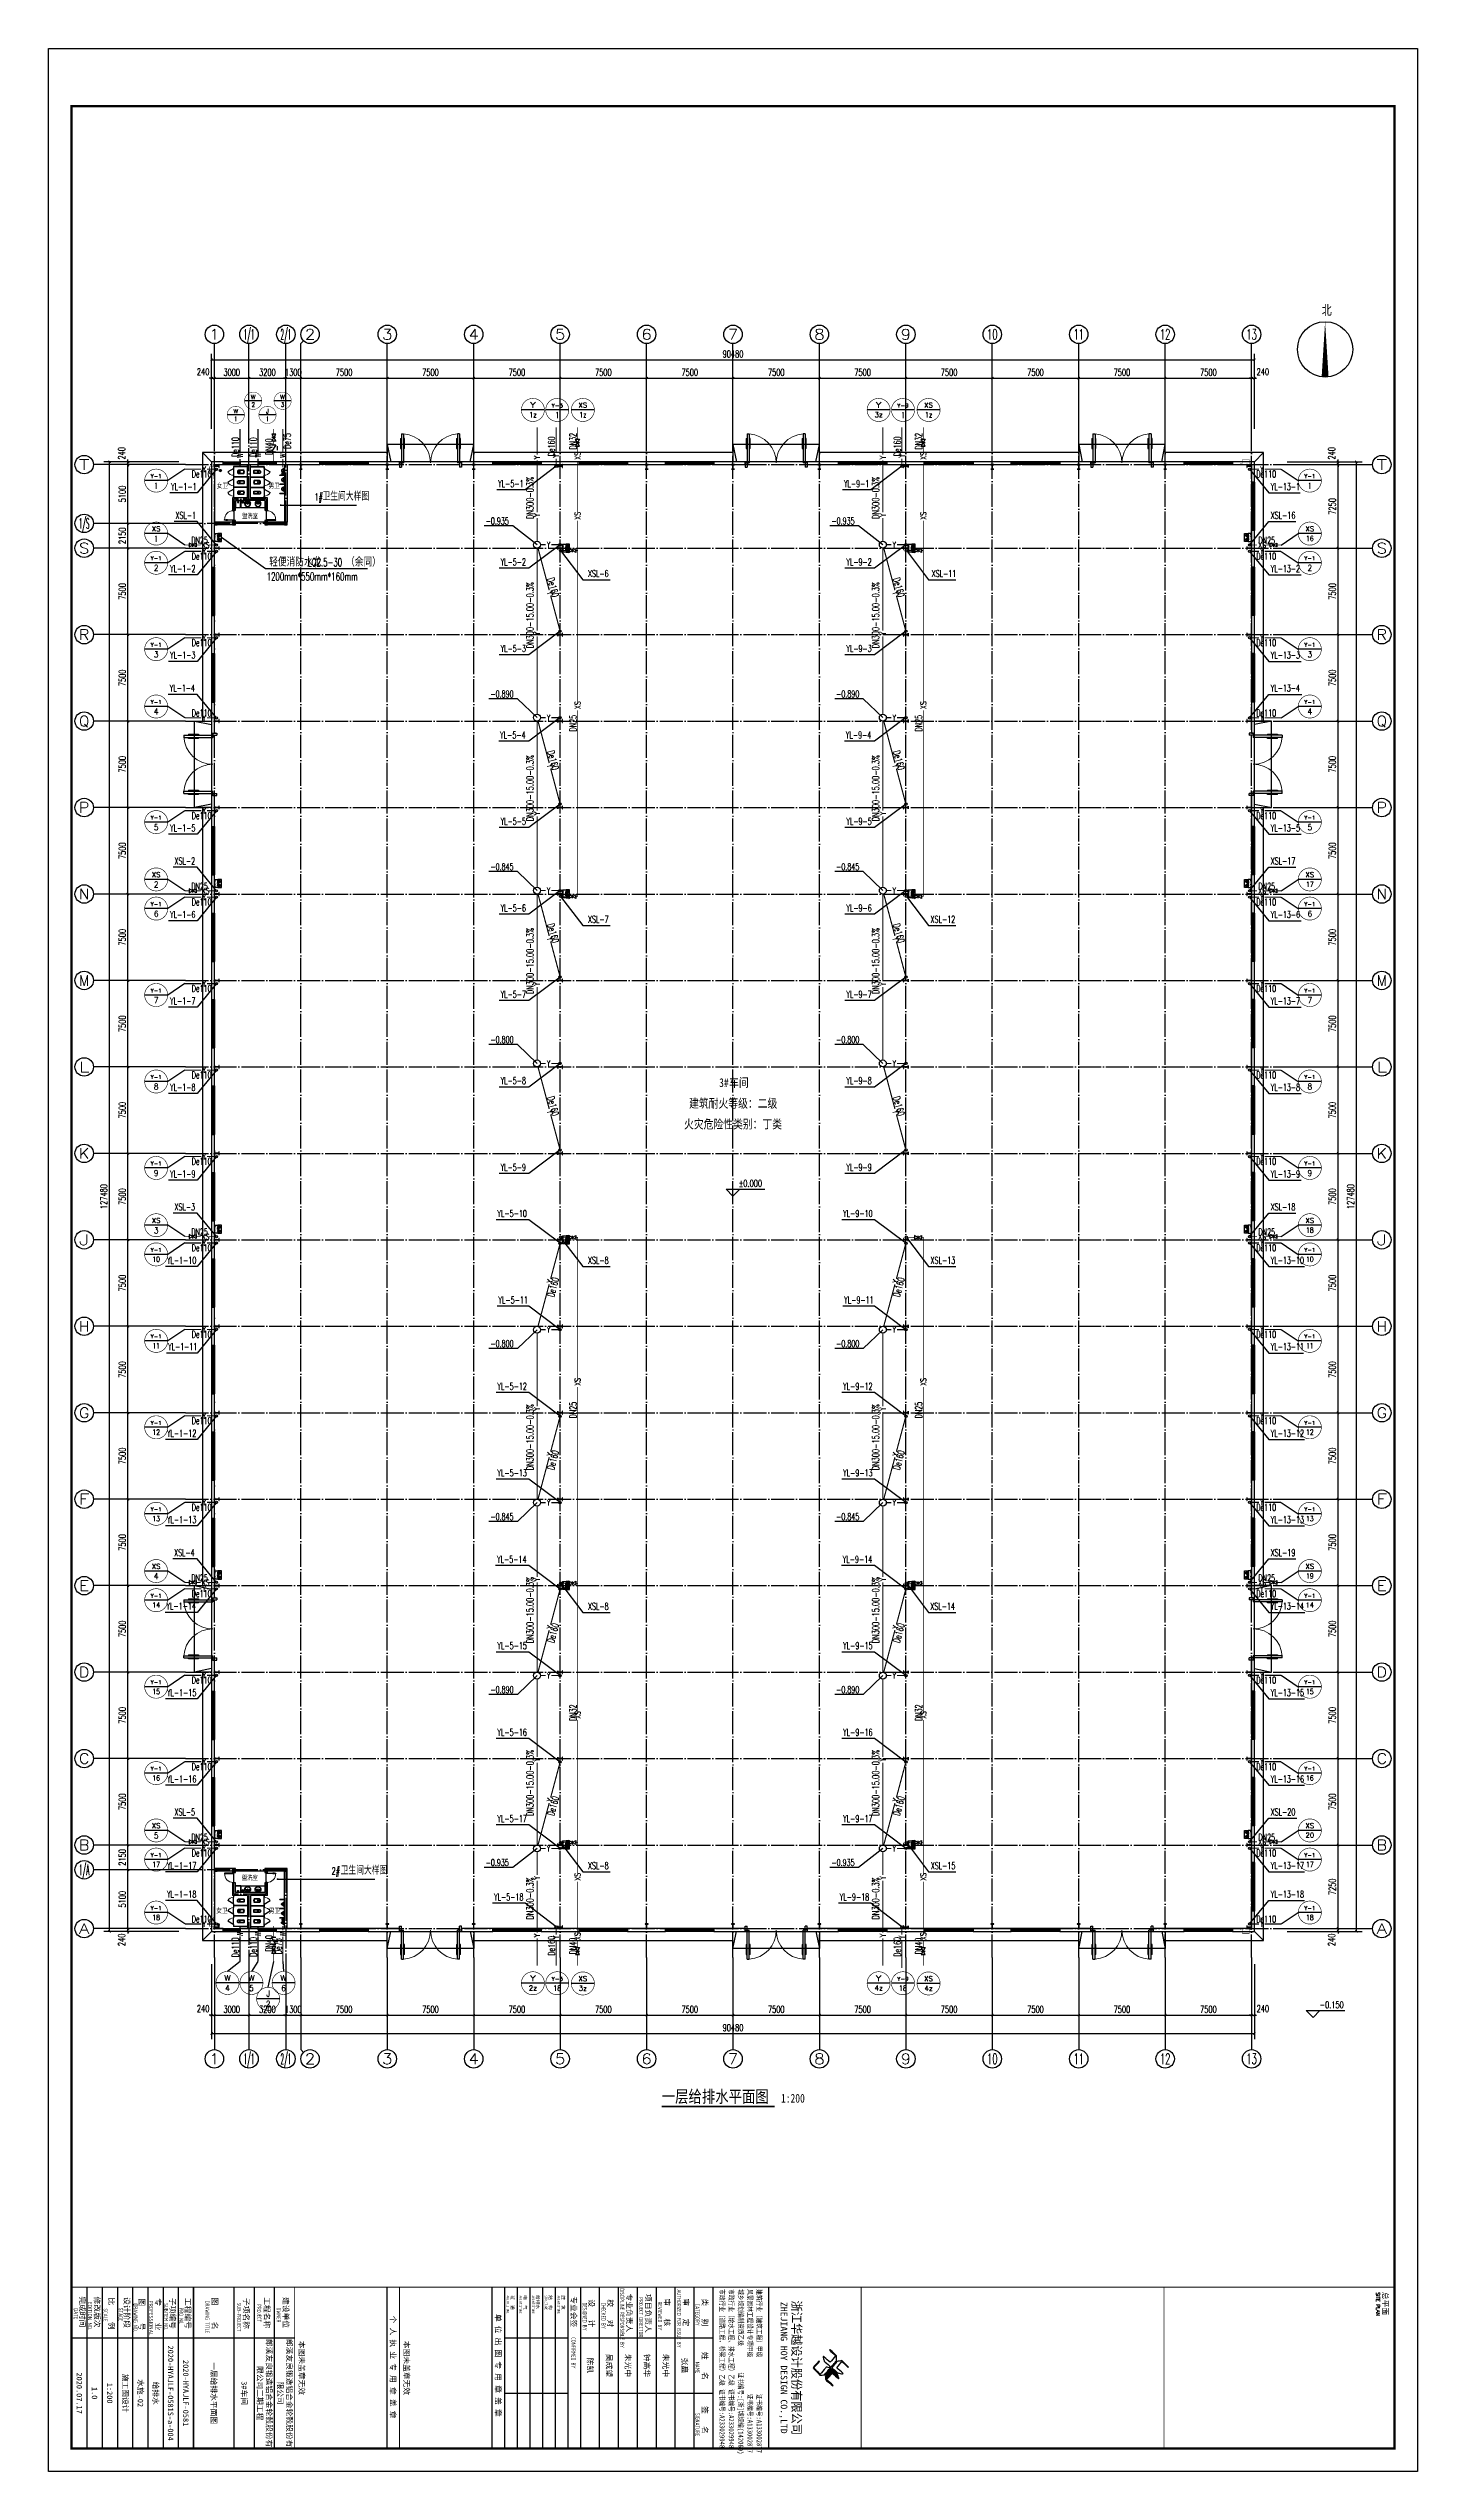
# Model space of a CAD drawing. Extents: x 14204718 to 16986381, y -1556765 to -15898.
# Drawn here: x 14849916 to 14968716, y -478794 to -268594 of the extents above; entities that cross this region are included whole.
import ezdxf
from ezdxf.enums import TextEntityAlignment as Align

# ---------------------------------------------------------------- set-up
doc = ezdxf.new("R2010")
doc.units = 0
doc.header["$LTSCALE"] = 1000
doc.header["$MEASUREMENT"] = 0
doc.linetypes.add('DOTE', pattern=[2.42, 2, -0.2, 0.02, -0.2])
for name, color, linetype in [('AXIS', 3, 'Continuous'), ('AXIS_TEXT', 7, 'Continuous'), ('COLUMN', 2, 'Continuous'), ('DIM_ELEV', 3, 'Continuous'), ('DIM_LEAD', 3, 'Continuous'), ('DIM_SYMB', 3, 'Continuous'), ('DIM_消防', 3, 'Continuous'), ('DIM_雨水', 3, 'Continuous'), ('DOTE', 8, 'DOTE'), ('EQUIP_地漏', 7, 'Continuous'), ('EQUIP_消防', 7, 'Continuous'), ('LVTRY', 6, 'Continuous'), ('PIPE-污水', 2, 'Continuous'), ('PIPE-消防', 1, 'Continuous'), ('PIPE-给水', 3, 'Continuous'), ('PIPE-雨水', 4, 'Continuous'), ('PUB_HATCH', 8, 'Continuous'), ('PUB_TEXT', 7, 'Continuous'), ('PUB_TITLE', 4, 'Continuous'), ('TEXT_污水', 7, 'Continuous'), ('TEXT_消防', 7, 'Continuous'), ('TEXT_给水', 7, 'Continuous'), ('TEXT_雨水', 7, 'Continuous'), ('TK', 4, 'Continuous'), ('TWT_LEAD', 3, 'Continuous'), ('TWT_TEXT', 7, 'Continuous'), ('VALVE_消防', 7, 'Continuous'), ('VALVE_给水', 7, 'Continuous'), ('VPIPE-消防', 1, 'Continuous'), ('VPIPE-雨水', 4, 'Continuous'), ('WALL', 9, 'Continuous'), ('WALL-PARAPET', 6, 'Continuous'), ('WELL_雨水', 4, 'Continuous'), ('WINDOW', 4, 'Continuous')]:
    doc.layers.add(name, color=color, linetype=linetype)
doc.styles.add('-宋体', font='', dxfattribs={"width": 0.8})
doc.styles.add('_TCH_AXIS', font='COMPLEX', dxfattribs={"bigfont": 'GBCBIG'})
doc.styles.add('_TCH_DIM', font='SIMPLEX', dxfattribs={"bigfont": 'GBCBIG'})
doc.styles.add('_TCH_DIM_T3', font='SIMPLEX', dxfattribs={"width": 0.705882, "bigfont": 'GBCBIG'})
doc.styles.add('_TWT_CIRCLE', font='COMPLEX', dxfattribs={"width": 1.1, "height": 3, "bigfont": 'HZTXT'})
doc.styles.add('_TWT_PIPEDN', font='SIMPLEX', dxfattribs={"width": 0.8, "height": 3, "bigfont": 'HZTXT'})
doc.styles.add('_TWT_PIPETEXT', font='COMPLEX', dxfattribs={"width": 0.8, "height": 2.5, "bigfont": 'HZTXT'})
doc.styles.add('_TWT_SERIAL', font='COMPLEX', dxfattribs={"width": 0.8, "height": 3, "bigfont": 'HZTXT'})
doc.styles.add('COMPLEX', font='COMPLEX')
doc.styles.add('HT', font='simhei.ttf', dxfattribs={"width": 0.8})
doc.styles.add('ROMANS', font='romans', dxfattribs={"width": 0.65, "height": 231.275})
doc.styles.add('TSSD_REIN', font='tssdeng.shx', dxfattribs={"width": 0.7, "bigfont": 'tssdchn.shx'})
doc.styles.add('YAYA', font='', dxfattribs={"width": 0.8, "height": 1})
doc.styles.add('图签宋体', font='', dxfattribs={"height": 300})
doc.styles.add('图签黑体', font='simhei.ttf', dxfattribs={"height": 550})
doc.styles.get('-宋体').set_extended_font_data('SimSun')
doc.styles.get('YAYA').set_extended_font_data('SimSun')
doc.styles.get('图签宋体').set_extended_font_data('NSimSun')
doc.dimstyles.new('_TCH_ARCH&&200', dxfattribs={"dimtxt": 595, "dimasz": 200, "dimexe": 500, "dimexo": 600, "dimgap": 200, "dimtad": 1, "dimdec": 0, "dimzin": 0, "dimdsep": 46, "dimtxsty": '_TCH_DIM_T3', "dimblk": 'ARCHTICK', "dimcen": 0.09, "dimclrt": 7, "dimazin": 2, "dimtfac": 1, "dimtdec": 0, "dimtix": 1, "dimtmove": 2, "dimatfit": 3, "dimfxl": 0, "dimtolj": 1, "dimtzin": 0, "dimarcsym": 0})

msp = doc.modelspace()

# ---------------------------------------------------------------- texts
at = {"layer": 'DIM_消防', "color": 7, "style": '_TWT_CIRCLE'}
for s, height, p, p2 in [('W', 362.4, (14865960.9, -300241.7), (14866378.5, -300241.7)), ('1', 400, (14866075.4, -300922.5), (14866263.9, -300922.5)), ('W', 362.4, (14867474.3, -299012.3), (14867891.9, -299012.3)), ('2', 388.1, (14867540.8, -299682.9), (14867825.4, -299682.9)), ('J', 395.7, (14868808.7, -300246.7), (14869036.8, -300246.7)), ('1', 400, (14868828.5, -300922.5), (14869017, -300922.5)), ('W', 362.4, (14870029, -299012.3), (14870446.6, -299012.3)), ('3', 388.1, (14870095.5, -299682.9), (14870380.1, -299682.9)), ('Y', 497, (14891705.7, -299763), (14892200.3, -299763)), ('1z', 458.82, (14891628.5, -300605.4), (14892277.4, -300605.4)), ('Y-5', 309.33, (14893572.9, -299727.8), (14894561.3, -299727.8)), ('1', 533.3, (14893941.4, -300668.6), (14894192.8, -300668.6)), ('XS', 423.95, (14895910.5, -299751), (14896665.5, -299751)), ('1z', 458.82, (14895963.6, -300605.4), (14896612.5, -300605.4)), ('3z', 438.86, (14921596.7, -300588.8), (14922309.3, -300588.8)), ('Y', 497, (14921705.7, -299763), (14922200.3, -299763)), ('Y-9', 309.33, (14923572.9, -299727.8), (14924561.3, -299727.8)), ('1', 533.3, (14923941.4, -300668.6), (14924192.8, -300668.6)), ('XS', 423.95, (14925910.5, -299751), (14926665.5, -299751)), ('1z', 458.82, (14925963.6, -300605.4), (14926612.5, -300605.4)), ('Y-1', 327.27, (14858784.7, -305863.8), (14859744.7, -305863.8)), ('1', 533.3, (14859139, -306800.6), (14859390.4, -306800.6)), ('Y-1', 327.27, (14958888.1, -305863.8), (14959848.1, -305863.8)), ('1', 533.3, (14959242.4, -306800.6), (14959493.8, -306800.6)), ('XS', 423.95, (14858887.2, -310478.6), (14859642.3, -310478.6)), ('1', 533.3, (14859139, -311396.2), (14859390.4, -311396.2)), ('XS', 423.95, (14958990.6, -310478.6), (14959745.6, -310478.6)), ('16', 448.85, (14959027.2, -311324.7), (14959709, -311324.7)), ('Y-1', 327.27, (14858784.7, -312988.8), (14859744.7, -312988.8)), ('Y-1', 327.27, (14958888.1, -312988.8), (14959848.1, -312988.8)), ('2', 517.5, (14859075, -313912), (14859454.5, -313912)), ('2', 517.5, (14959178.4, -313912), (14959557.8, -313912)), ('Y-1', 327.27, (14858784.7, -320488.8), (14859744.7, -320488.8)), ('3', 517.5, (14859075, -321412), (14859454.5, -321412)), ('Y-1', 327.27, (14958888.1, -320488.8), (14959848.1, -320488.8)), ('3', 517.5, (14959178.4, -321412), (14959557.8, -321412)), ('Y-1', 327.27, (14858784.7, -325459.4), (14859744.7, -325459.4)), ('Y-1', 327.27, (14958888.1, -325459.4), (14959848.1, -325459.4)), ('4', 509.7, (14859051.1, -326376), (14859478.3, -326376)), ('4', 509.7, (14959154.5, -326376), (14959581.7, -326376)), ('Y-1', 327.27, (14858784.7, -335488.8), (14859744.7, -335488.8)), ('5', 517.5, (14859075, -336412), (14859454.5, -336412)), ('Y-1', 327.27, (14958888.1, -335488.8), (14959848.1, -335488.8)), ('5', 517.5, (14959178.4, -336412), (14959557.8, -336412)), ('XS', 423.95, (14858887.2, -340478.6), (14859642.3, -340478.6)), ('XS', 423.95, (14958990.6, -340478.6), (14959745.6, -340478.6)), ('2', 517.5, (14859075, -341382.6), (14859454.5, -341382.6)), ('17', 448.85, (14959027.2, -341324.7), (14959709, -341324.7)), ('Y-1', 327.27, (14858784.7, -342988.8), (14859744.7, -342988.8)), ('6', 517.5, (14859075, -343912), (14859454.5, -343912)), ('Y-1', 327.27, (14958888.1, -342988.8), (14959848.1, -342988.8)), ('6', 517.5, (14959178.4, -343912), (14959557.8, -343912)), ('Y-1', 327.27, (14858784.7, -350488.8), (14859744.7, -350488.8)), ('7', 517.5, (14859075, -351412), (14859454.5, -351412)), ('Y-1', 327.27, (14958888.1, -350488.8), (14959848.1, -350488.8)), ('7', 517.5, (14959178.4, -351412), (14959557.8, -351412)), ('Y-1', 327.27, (14858784.7, -357988.8), (14859744.7, -357988.8)), ('8', 517.5, (14859075, -358912), (14859454.5, -358912)), ('Y-1', 327.27, (14958888.1, -357988.8), (14959848.1, -357988.8)), ('8', 517.5, (14959178.4, -358912), (14959557.8, -358912)), ('Y-1', 327.27, (14858784.7, -365488.8), (14859744.7, -365488.8)), ('Y-1', 327.27, (14958888.1, -365488.8), (14959848.1, -365488.8)), ('9', 517.5, (14859075, -366412), (14859454.5, -366412)), ('9', 517.5, (14959178.4, -366412), (14959557.8, -366412)), ('XS', 423.95, (14858887.2, -370478.6), (14859642.3, -370478.6)), ('3', 517.5, (14859075, -371382.6), (14859454.5, -371382.6)), ('XS', 423.95, (14958990.6, -370478.6), (14959745.6, -370478.6)), ('18', 448.85, (14959027.2, -371324.7), (14959709, -371324.7)), ('Y-1', 327.27, (14858784.7, -372988.8), (14859744.7, -372988.8)), ('10', 448.85, (14858923.8, -373854.1), (14859605.6, -373854.1)), ('Y-1', 327.27, (14958888.1, -372988.8), (14959848.1, -372988.8)), ('10', 448.85, (14959027.2, -373854.1), (14959709, -373854.1)), ('Y-1', 327.27, (14858784.7, -380488.8), (14859744.7, -380488.8)), ('Y-1', 327.27, (14958888.1, -380488.8), (14959848.1, -380488.8)), ('11', 473.59, (14858967, -381374.8), (14859562.4, -381374.8)), ('11', 473.59, (14959070.4, -381374.8), (14959665.8, -381374.8)), ('Y-1', 327.27, (14858784.7, -387988.8), (14859744.7, -387988.8)), ('12', 448.85, (14858923.8, -388854.1), (14859605.6, -388854.1)), ('Y-1', 327.27, (14958888.1, -387988.8), (14959848.1, -387988.8)), ('12', 448.85, (14959027.2, -388854.1), (14959709, -388854.1)), ('Y-1', 327.27, (14858784.7, -395488.8), (14859744.7, -395488.8)), ('Y-1', 327.27, (14958888.1, -395488.8), (14959848.1, -395488.8)), ('13', 448.85, (14858923.8, -396354.1), (14859605.6, -396354.1)), ('13', 448.85, (14959027.2, -396354.1), (14959709, -396354.1)), ('XS', 423.95, (14858887.2, -400478.6), (14859642.3, -400478.6)), ('4', 509.7, (14859051.1, -401376), (14859478.3, -401376)), ('XS', 423.95, (14958990.6, -400478.6), (14959745.6, -400478.6)), ('19', 448.85, (14959027.2, -401324.7), (14959709, -401324.7)), ('Y-1', 327.27, (14858784.7, -402988.8), (14859744.7, -402988.8)), ('14', 438.86, (14858908.4, -403845.8), (14859621, -403845.8)), ('Y-1', 327.27, (14958888.1, -402988.8), (14959848.1, -402988.8)), ('14', 438.86, (14959011.8, -403845.8), (14959724.4, -403845.8)), ('Y-1', 327.27, (14858784.7, -410488.8), (14859744.7, -410488.8)), ('15', 448.85, (14858923.8, -411354.1), (14859605.6, -411354.1)), ('Y-1', 327.27, (14958888.1, -410488.8), (14959848.1, -410488.8)), ('15', 448.85, (14959027.2, -411354.1), (14959709, -411354.1)), ('Y-1', 327.27, (14858784.7, -417988.8), (14859744.7, -417988.8)), ('Y-1', 327.27, (14958888.1, -417988.8), (14959848.1, -417988.8)), ('16', 448.85, (14858923.8, -418854.1), (14859605.6, -418854.1)), ('16', 448.85, (14959027.2, -418854.1), (14959709, -418854.1)), ('XS', 423.95, (14858887.2, -422978.6), (14859642.3, -422978.6)), ('5', 517.5, (14859075, -423882.6), (14859454.5, -423882.6)), ('XS', 423.95, (14958990.6, -422978.6), (14959745.6, -422978.6)), ('20', 423.95, (14958990.6, -423804.2), (14959745.6, -423804.2)), ('Y-1', 327.27, (14858784.7, -425488.8), (14859744.7, -425488.8)), ('17', 448.85, (14858923.8, -426354.1), (14859605.6, -426354.1)), ('Y-1', 327.27, (14958888.1, -425488.8), (14959848.1, -425488.8)), ('17', 448.85, (14959027.2, -426354.1), (14959709, -426354.1)), ('Y-1', 327.27, (14858784.7, -430084.4), (14859744.7, -430084.4)), ('18', 448.85, (14858923.8, -430949.7), (14859605.6, -430949.7)), ('Y-1', 327.27, (14958888.1, -430084.4), (14959848.1, -430084.4)), ('18', 448.85, (14959027.2, -430949.7), (14959709, -430949.7)), ('W', 483.2, (14865177.3, -436217.8), (14865734.1, -436217.8)), ('4', 509.7, (14865242.1, -437105.4), (14865669.3, -437105.4)), ('W', 483.2, (14867251, -436217.8), (14867807.8, -436217.8)), ('5', 517.5, (14867339.7, -437112), (14867719.2, -437112)), ('J', 527.7, (14868830, -437604.1), (14869134, -437604.1)), ('W', 483.2, (14870043.9, -436217.8), (14870600.7, -436217.8)), ('6', 517.5, (14870132.6, -437112), (14870512.1, -437112)), ('2z', 433.87, (14891589.3, -437069.3), (14892316.6, -437069.3)), ('Y', 497, (14891705.7, -436247.6), (14892200.3, -436247.6)), ('Y-5', 309.33, (14893572.9, -436212.3), (14894561.3, -436212.3)), ('18', 448.85, (14893726.2, -437081.7), (14894408, -437081.7)), ('XS', 423.95, (14895910.5, -436252.3), (14896665.5, -436252.3)), ('3z', 438.86, (14895931.7, -437090.2), (14896644.3, -437090.2)), ('4z', 428.9, (14921582.3, -437065.2), (14922323.7, -437065.2)), ('Y', 497, (14921705.7, -436247.6), (14922200.3, -436247.6)), ('Y-9', 309.33, (14923572.9, -436212.3), (14924561.3, -436212.3)), ('18', 448.85, (14923726.2, -437081.7), (14924408, -437081.7)), ('XS', 423.95, (14925910.5, -436252.3), (14926665.5, -436252.3)), ('4z', 428.9, (14925917.3, -437082), (14926658.7, -437082)), ('2', 517.5, (14868792.3, -438491.6), (14869171.7, -438491.6))]:
    msp.add_text(s, height=height, dxfattribs=at).set_placement(p, p2, align=Align.FIT)
at = {"layer": 'PUB_TEXT', "style": '_TCH_DIM'}
for s, height, p in [('北', 964.5, (14960406.9, -291798.9)), ('卫生间大样图', 675.18, (14873695.5, -307802.9)), ('卫生间大样图', 675.18, (14875269, -426998.4))]:
    msp.add_text(s, height=height, dxfattribs=at).set_placement(p)
at = {"layer": 'PUB_TEXT'}
for s, height, style, width, p in [('女卫', 440.51, 'YAYA', 0.8, (14864511.8, -306738.4)), ('男卫', 440.51, 'YAYA', 0.8, (14869011.5, -306738.4)), ('盥洗室', 410.13, 'YAYA', 0.8, (14866719.1, -309341.9)), ('1#', 595, '_TCH_DIM', 0.705882, (14872995.5, -307802.9)), ('3#', 759.49, 'YAYA', 0.8, (14908113.3, -358687.7)), ('车间', 759.49, 'YAYA', 0.8, (14908977.4, -358687.7)), ('火灾危险性类别：丁类', 759.49, 'YAYA', 0.8, (14905065.2, -362287.7)), ('建筑耐火等级：二级', 759.49, 'YAYA', 0.8, (14905507.4, -360487.7)), ('%%P0.000', 595, '_TCH_DIM', 0.705882, (14909816.4, -367347.2)), ('2#', 595, '_TCH_DIM', 0.705882, (14874489, -426998.4)), ('盥洗室', 410.13, 'YAYA', 0.8, (14866704.8, -427475.7)), ('女卫', 440.51, 'YAYA', 0.8, (14864477.4, -430349.7)), ('男卫', 440.51, 'YAYA', 0.8, (14869032, -430349.7)), ('-0.150', 595, '_TCH_DIM', 0.705882, (14960228.3, -438602.4)), ('一层给排水平面图', 1063.29, 'YAYA', 0.8, (14903133, -446788.2)), ('1:200', 759.49, 'YAYA', 0.8, (14913481.2, -446794.1))]:
    msp.add_text(s, height=height, dxfattribs=dict(at, style=style, width=width)).set_placement(p)
at = {"layer": 'TEXT_污水', "linetype": 'Continuous', "style": '_TWT_PIPEDN', "width": 0.64}
for s, p in [('De110', (14866437.8, -304035.4)), ('De110', (14867995, -304040.8)), ('De75', (14870953.9, -303332.9)), ('De110', (14866437.8, -434184)), ('De110', (14867995, -434141.7)), ('De75', (14870161.1, -433915.7))]:
    msp.add_text(s, height=600, rotation=90, dxfattribs=at).set_placement(p)
at = {"layer": 'TEXT_污水', "style": '_TWT_PIPETEXT', "width": 0.64}
for rotation, p in [(90, (14866787.8, -304097.5)), (90, (14868345, -304078.1)), (90, (14870511.1, -304121.8)), (270, (14866287.8, -431932.5)), (270, (14867845, -431944.1)), (270, (14870011.1, -431955.7))]:
    msp.add_text('W', height=500, rotation=rotation, dxfattribs=at).set_placement(p)
at = {"layer": 'TEXT_消防', "linetype": 'Continuous', "style": '_TWT_PIPEDN', "width": 0.64}
for s, p in [('DN32', (14895729.6, -303390.7)), ('DN32', (14925729.6, -303390.7)), ('DN25', (14895729.6, -327851.1)), ('DN25', (14925729.6, -327851.1)), ('DN25', (14895729.6, -387438.9)), ('DN25', (14925729.6, -387438.9)), ('DN32', (14895729.6, -413688.9)), ('DN32', (14925729.6, -413688.9)), ('DN40', (14895729.6, -433929)), ('DN40', (14925729.6, -433929))]:
    msp.add_text(s, height=600, rotation=90, dxfattribs=at).set_placement(p)
at = {"layer": 'TEXT_消防', "style": '_TWT_PIPETEXT', "width": 0.64}
for p in [(14896079.6, -304267.8), (14926079.6, -304267.8), (14896079.6, -309469.1), (14926079.6, -309469.1), (14896079.6, -325900.9), (14926079.6, -325900.9), (14896079.6, -384606.4), (14926079.6, -384606.4), (14896079.6, -413498.1), (14926079.6, -413498.1), (14896079.6, -427531.4), (14926079.6, -427531.4), (14896079.6, -432693), (14926079.6, -432693)]:
    msp.add_text('XS', height=500, rotation=90, dxfattribs=at).set_placement(p)
at = {"layer": 'TEXT_消防', "linetype": 'Continuous', "style": '_TWT_PIPEDN', "width": 0.64}
for p in [(14862313, -311568.9), (14954911.8, -311568.9), (14862313, -341568.9), (14954911.8, -341568.9), (14862313, -371568.9), (14954911.8, -371568.9), (14862313, -401568.9), (14954911.8, -401568.9), (14862313, -424068.9), (14954911.8, -424068.9)]:
    msp.add_text('DN25', height=600, dxfattribs=at).set_placement(p)
at = {"layer": 'TEXT_消防', "style": '_TWT_PIPETEXT', "width": 0.64}
for p in [(14863222.5, -311918.9), (14954892.2, -311918.9), (14863222.5, -341918.9), (14954892.2, -341918.9), (14863222.5, -371918.9), (14954892.2, -371918.9), (14863222.5, -401918.9), (14954892.2, -401918.9), (14863222.5, -424418.9), (14954892.2, -424418.9)]:
    msp.add_text('XS', height=500, dxfattribs=at).set_placement(p)
at = {"layer": 'TEXT_给水', "linetype": 'Continuous', "style": '_TWT_PIPEDN', "width": 0.64}
for p in [(14869360.8, -303863.7), (14869360.8, -433703.9)]:
    msp.add_text('DN40', height=600, rotation=90, dxfattribs=at).set_placement(p)
at = {"layer": 'TEXT_雨水', "linetype": 'Continuous', "style": '_TWT_PIPEDN', "width": 0.64}
for rotation, p in [(90, (14893866, -303969)), (90, (14923866, -303969)), (284.931417, (14893203.4, -314582.1)), (284.931417, (14923203.4, -314582.1)), (284.931417, (14893203.4, -329582.1)), (284.931417, (14923203.4, -329582.1)), (284.931417, (14893203.4, -344582.1)), (284.931417, (14923203.4, -344582.1)), (284.931417, (14893203.4, -359582.1)), (284.931417, (14923203.4, -359582.1)), (75.068583, (14893783.1, -376960.7)), (75.068583, (14923783.1, -376960.7)), (75.068583, (14893783.1, -391960.7)), (75.068583, (14923783.1, -391960.7)), (75.068583, (14893783.1, -406960.7)), (75.068583, (14923783.1, -406960.7)), (75.068583, (14893783.1, -421960.7)), (75.068583, (14923783.1, -421960.7)), (90, (14893866, -434046.5)), (90, (14923866, -434139.4))]:
    msp.add_text('De160', height=600, rotation=rotation, dxfattribs=at).set_placement(p)
at = {"layer": 'TEXT_雨水', "style": '_TWT_PIPETEXT', "width": 0.64}
for rotation, p in [(90, (14892566.4, -304230.3)), (90, (14894216, -304080.6)), (90, (14922566.4, -304230.3)), (90, (14924216, -304080.6)), (90, (14892566.4, -309231.4)), (90, (14922566.4, -309231.4)), (284.931417, (14893152.6, -315750.2)), (284.931417, (14923152.6, -315750.2)), (90, (14892566.4, -319486.9)), (90, (14922566.4, -319486.9)), (284.931417, (14893152.6, -330750.2)), (284.931417, (14923152.6, -330750.2)), (90, (14892566.4, -335108.8)), (90, (14922566.4, -335108.8)), (284.931417, (14893152.6, -345750.2)), (284.931417, (14923152.6, -345750.2)), (90, (14892566.4, -349908.4)), (90, (14922566.4, -349908.4)), (284.931417, (14893152.6, -360750.2)), (284.931417, (14923152.6, -360750.2)), (75.068583, (14893635.8, -375766.8)), (75.068583, (14923635.8, -375766.8)), (90, (14892566.4, -386769.2)), (90, (14922566.4, -386769.2)), (75.068583, (14893635.8, -390766.8)), (75.068583, (14923635.8, -390766.8)), (90, (14892566.4, -401568.8)), (90, (14922566.4, -401568.8)), (75.068583, (14893635.8, -405766.8)), (75.068583, (14923635.8, -405766.8)), (90, (14892566.4, -417190.8)), (90, (14922566.4, -417190.8)), (75.068583, (14893635.8, -420766.8)), (75.068583, (14923635.8, -420766.8)), (90, (14892566.4, -427446.2)), (90, (14922566.4, -427446.2)), (90, (14892566.4, -432447.3)), (90, (14894216, -432597.1)), (90, (14922566.4, -432447.3)), (90, (14924216, -432597.1))]:
    msp.add_text('Y', height=500, rotation=rotation, dxfattribs=at).set_placement(p)
at = {"layer": 'TEXT_雨水', "linetype": 'Continuous', "style": '_TWT_PIPEDN', "width": 0.64}
for p in [(14862352.3, -305815.2), (14954726.2, -305815.2), (14862352.3, -312940.2), (14954726.2, -312940.2), (14862352.3, -320440.2), (14954726.2, -320440.2), (14862352.3, -326547.9), (14954726.2, -326547.9), (14862352.3, -335440.2), (14954726.2, -335440.2), (14862352.3, -342940.2), (14954726.2, -342940.2), (14862352.3, -350440.2), (14954726.2, -350440.2), (14862352.3, -357940.2), (14954726.2, -357940.2), (14862352.3, -365440.2), (14954726.2, -365440.2), (14862352.3, -372940.2), (14954726.2, -372940.2), (14862352.3, -380440.2), (14954726.2, -380440.2), (14862352.3, -387940.2), (14954726.2, -387940.2), (14862352.3, -395440.2), (14954726.2, -395440.2), (14862352.3, -402940.2), (14954726.2, -402940.2), (14862352.3, -410440.2), (14954726.2, -410440.2), (14862352.3, -417940.2), (14954726.2, -417940.2), (14862352.3, -425440.2), (14954726.2, -425440.2), (14862352.3, -431172.9), (14954726.2, -431172.9)]:
    msp.add_text('De110', height=600, dxfattribs=at).set_placement(p)
at = {"layer": 'TEXT_雨水', "style": '_TWT_PIPETEXT', "width": 0.64}
for p in [(14863277.7, -305344.3), (14955065.6, -305344.3), (14863277.7, -312469.3), (14893164.1, -311894.1), (14923164.1, -311894.1), (14955065.6, -312469.3), (14863277.7, -319969.3), (14955065.6, -319969.3), (14863277.7, -326918.9), (14893164.1, -326894.1), (14923164.1, -326894.1), (14955065.6, -326918.9), (14863277.7, -334969.3), (14955065.6, -334969.3), (14863277.7, -342469.3), (14893164.1, -341894.1), (14923164.1, -341894.1), (14955065.6, -342469.3), (14863277.7, -349969.3), (14955065.6, -349969.3), (14863277.7, -357469.3), (14893164.1, -356894.1), (14923164.1, -356894.1), (14955065.6, -357469.3), (14863277.7, -364969.3), (14955065.6, -364969.3), (14863277.7, -372469.3), (14955065.6, -372469.3), (14863277.7, -379969.3), (14893164.1, -379994.1), (14923164.1, -379994.1), (14955065.6, -379969.3), (14863277.7, -387469.3), (14955065.6, -387469.3), (14863277.7, -394969.3), (14893164.1, -394994.1), (14923164.1, -394994.1), (14955065.6, -394969.3), (14863277.7, -402469.3), (14955065.6, -402469.3), (14863277.7, -409969.3), (14893164.1, -409994.1), (14923164.1, -409994.1), (14955065.6, -409969.3), (14863277.7, -417469.3), (14955065.6, -417469.3), (14863277.7, -424969.3), (14893164.1, -424994.1), (14923164.1, -424994.1), (14955065.6, -424969.3), (14863277.7, -431543.9), (14955065.6, -431543.9)]:
    msp.add_text('Y', height=500, dxfattribs=at).set_placement(p)
at = {"layer": 'TWT_TEXT'}
for s, height, style, width, p in [('YL-1-1', 600, '_TWT_SERIAL', 0.64, (14860556.1, -306898)), ('YL-5-1', 600, '_TWT_SERIAL', 0.64, (14888940.4, -306647.8)), ('YL-9-1', 600, '_TWT_SERIAL', 0.64, (14918940.4, -306647.8)), ('YL-13-1', 600, '_TWT_SERIAL', 0.64, (14955968.2, -306898)), ('XSL-1', 600, '_TWT_SERIAL', 0.64, (14860941.5, -309385.2, 3000)), ('XSL-16', 600, '_TWT_SERIAL', 0.64, (14955974.9, -309385.2, 3000)), ('-0.935', 600, '_TWT_SERIAL', 0.64, (14887853, -309885.5)), ('-0.935', 600, '_TWT_SERIAL', 0.64, (14917853, -309885.5)), ('轻便消防水龙', 700, '_TWT_PIPEDN', 0.8, (14869069.4, -313521.1)), ('LQ2.5-30', 700, '_TWT_PIPEDN', 0.64, (14872429.4, -313521.1)), ('（余同）', 700, '_TWT_PIPEDN', 0.8, (14875736, -313521.1)), ('YL-5-2', 600, '_TWT_SERIAL', 0.64, (14889145.9, -313447.8)), ('YL-9-2', 600, '_TWT_SERIAL', 0.64, (14919145.9, -313447.8)), ('YL-1-2', 600, '_TWT_SERIAL', 0.64, (14860466.8, -314023)), ('1200mm*550mm*160mm', 700, '_TWT_PIPEDN', 0.64, (14868845.1, -314758.8)), ('XSL-6', 600, '_TWT_SERIAL', 0.64, (14896732.8, -314441.9)), ('XSL-11', 600, '_TWT_SERIAL', 0.64, (14926549.9, -314441.9)), ('YL-13-2', 600, '_TWT_SERIAL', 0.64, (14955967.6, -314023)), ('YL-1-3', 600, '_TWT_SERIAL', 0.64, (14860466.8, -321523)), ('YL-5-3', 600, '_TWT_SERIAL', 0.64, (14889145.9, -320947.8)), ('YL-9-3', 600, '_TWT_SERIAL', 0.64, (14919145.9, -320947.8)), ('YL-13-3', 600, '_TWT_SERIAL', 0.64, (14955967.6, -321523)), ('YL-1-4', 600, '_TWT_SERIAL', 0.64, (14860431, -324385.2)), ('-0.890', 600, '_TWT_SERIAL', 0.64, (14888262.9, -324885.5)), ('-0.890', 600, '_TWT_SERIAL', 0.64, (14918262.9, -324885.5)), ('YL-13-4', 600, '_TWT_SERIAL', 0.64, (14955967.5, -324385.2)), ('YL-5-4', 600, '_TWT_SERIAL', 0.64, (14889109.9, -328447.8)), ('YL-9-4', 600, '_TWT_SERIAL', 0.64, (14919109.9, -328447.8)), ('YL-1-5', 600, '_TWT_SERIAL', 0.64, (14860466.8, -336523)), ('YL-5-5', 600, '_TWT_SERIAL', 0.64, (14889145.9, -335947.8)), ('YL-9-5', 600, '_TWT_SERIAL', 0.64, (14919145.9, -335947.8)), ('YL-13-5', 600, '_TWT_SERIAL', 0.64, (14955967.6, -336523)), ('XSL-2', 600, '_TWT_SERIAL', 0.64, (14860855.2, -339385.2, 3000)), ('-0.845', 600, '_TWT_SERIAL', 0.64, (14888262.9, -339885.5)), ('-0.845', 600, '_TWT_SERIAL', 0.64, (14918262.9, -339885.5)), ('XSL-17', 600, '_TWT_SERIAL', 0.64, (14955974.9, -339385.2, 3000)), ('YL-1-6', 600, '_TWT_SERIAL', 0.64, (14860466.8, -344023)), ('YL-5-6', 600, '_TWT_SERIAL', 0.64, (14889145.9, -343447.8)), ('XSL-7', 600, '_TWT_SERIAL', 0.64, (14896732.8, -344441.9)), ('YL-9-6', 600, '_TWT_SERIAL', 0.64, (14919145.9, -343447.8)), ('XSL-12', 600, '_TWT_SERIAL', 0.64, (14926458.5, -344441.9)), ('YL-13-6', 600, '_TWT_SERIAL', 0.64, (14955967.6, -344023)), ('YL-1-7', 600, '_TWT_SERIAL', 0.64, (14860466.8, -351523)), ('YL-5-7', 600, '_TWT_SERIAL', 0.64, (14889145.9, -350947.8)), ('YL-9-7', 600, '_TWT_SERIAL', 0.64, (14919145.9, -350947.8)), ('YL-13-7', 600, '_TWT_SERIAL', 0.64, (14955967.6, -351523)), ('-0.800', 600, '_TWT_SERIAL', 0.64, (14888262.9, -354885.5)), ('-0.800', 600, '_TWT_SERIAL', 0.64, (14918262.9, -354885.5)), ('YL-1-8', 600, '_TWT_SERIAL', 0.64, (14860466.8, -359023)), ('YL-5-8', 600, '_TWT_SERIAL', 0.64, (14889145.9, -358447.8)), ('YL-9-8', 600, '_TWT_SERIAL', 0.64, (14919145.9, -358447.8)), ('YL-13-8', 600, '_TWT_SERIAL', 0.64, (14955967.6, -359023)), ('YL-5-9', 600, '_TWT_SERIAL', 0.64, (14889145.9, -365947.8)), ('YL-9-9', 600, '_TWT_SERIAL', 0.64, (14919145.9, -365947.8)), ('YL-1-9', 600, '_TWT_SERIAL', 0.64, (14860466.8, -366523)), ('YL-13-9', 600, '_TWT_SERIAL', 0.64, (14955967.6, -366523)), ('XSL-3', 600, '_TWT_SERIAL', 0.64, (14860855.2, -369385.2, 3000)), ('YL-5-10', 600, '_TWT_SERIAL', 0.64, (14888874.2, -369960.4)), ('YL-9-10', 600, '_TWT_SERIAL', 0.64, (14918874.2, -369960.4)), ('XSL-18', 600, '_TWT_SERIAL', 0.64, (14955974.9, -369385.2, 3000)), ('YL-1-10', 600, '_TWT_SERIAL', 0.64, (14860196.2, -374023)), ('XSL-8', 600, '_TWT_SERIAL', 0.64, (14896732.8, -374029.7)), ('XSL-13', 600, '_TWT_SERIAL', 0.64, (14926458.5, -374029.7)), ('YL-13-10', 600, '_TWT_SERIAL', 0.64, (14955967.9, -374023)), ('YL-5-11', 600, '_TWT_SERIAL', 0.64, (14888965.1, -377460.4)), ('YL-9-11', 600, '_TWT_SERIAL', 0.64, (14918965.1, -377460.4)), ('YL-1-11', 600, '_TWT_SERIAL', 0.64, (14860286.8, -381523)), ('-0.800', 600, '_TWT_SERIAL', 0.64, (14888262.9, -381262.7)), ('-0.800', 600, '_TWT_SERIAL', 0.64, (14918262.9, -381262.7)), ('YL-13-11', 600, '_TWT_SERIAL', 0.64, (14955967.5, -381523)), ('YL-5-12', 600, '_TWT_SERIAL', 0.64, (14888874.2, -384960.4)), ('YL-9-12', 600, '_TWT_SERIAL', 0.64, (14918874.2, -384960.4)), ('YL-1-12', 600, '_TWT_SERIAL', 0.64, (14860196.2, -389023)), ('YL-13-12', 600, '_TWT_SERIAL', 0.64, (14955967.9, -389023)), ('YL-5-13', 600, '_TWT_SERIAL', 0.64, (14888874.2, -392460.4)), ('YL-9-13', 600, '_TWT_SERIAL', 0.64, (14918874.2, -392460.4)), ('YL-1-13', 600, '_TWT_SERIAL', 0.64, (14860196.2, -396523)), ('-0.845', 600, '_TWT_SERIAL', 0.64, (14888262.9, -396262.7)), ('-0.845', 600, '_TWT_SERIAL', 0.64, (14918262.9, -396262.7)), ('YL-13-13', 600, '_TWT_SERIAL', 0.64, (14955967.9, -396523)), ('XSL-4', 600, '_TWT_SERIAL', 0.64, (14860820.4, -399385.2, 3000)), ('YL-5-14', 600, '_TWT_SERIAL', 0.64, (14888837.7, -399960.4)), ('YL-9-14', 600, '_TWT_SERIAL', 0.64, (14918837.7, -399960.4)), ('XSL-19', 600, '_TWT_SERIAL', 0.64, (14955974.9, -399385.2, 3000)), ('YL-1-14', 600, '_TWT_SERIAL', 0.64, (14860159.9, -404023)), ('XSL-8', 600, '_TWT_SERIAL', 0.64, (14896732.8, -404029.7)), ('XSL-14', 600, '_TWT_SERIAL', 0.64, (14926439.7, -404029.7)), ('YL-13-14', 600, '_TWT_SERIAL', 0.64, (14955968.1, -404023)), ('YL-5-15', 600, '_TWT_SERIAL', 0.64, (14888874.2, -407460.4)), ('YL-9-15', 600, '_TWT_SERIAL', 0.64, (14918874.2, -407460.4)), ('YL-1-15', 600, '_TWT_SERIAL', 0.64, (14860196.2, -411523)), ('-0.890', 600, '_TWT_SERIAL', 0.64, (14888262.9, -411262.7)), ('-0.890', 600, '_TWT_SERIAL', 0.64, (14918262.9, -411262.7)), ('YL-13-15', 600, '_TWT_SERIAL', 0.64, (14955967.9, -411523)), ('YL-5-16', 600, '_TWT_SERIAL', 0.64, (14888874.2, -414960.4)), ('YL-9-16', 600, '_TWT_SERIAL', 0.64, (14918874.2, -414960.4)), ('YL-1-16', 600, '_TWT_SERIAL', 0.64, (14860196.2, -419023)), ('YL-13-16', 600, '_TWT_SERIAL', 0.64, (14955967.9, -419023)), ('XSL-5', 600, '_TWT_SERIAL', 0.64, (14860855.2, -421885.2, 3000)), ('YL-5-17', 600, '_TWT_SERIAL', 0.64, (14888874.2, -422460.4)), ('YL-9-17', 600, '_TWT_SERIAL', 0.64, (14918874.2, -422460.4)), ('XSL-20', 600, '_TWT_SERIAL', 0.64, (14955972.5, -421885.2, 3000)), ('YL-1-17', 600, '_TWT_SERIAL', 0.64, (14860196.2, -426523)), ('-0.935', 600, '_TWT_SERIAL', 0.64, (14887853, -426262.7)), ('XSL-8', 600, '_TWT_SERIAL', 0.64, (14896732.8, -426529.7)), ('-0.935', 600, '_TWT_SERIAL', 0.64, (14917853, -426262.7)), ('XSL-15', 600, '_TWT_SERIAL', 0.64, (14926476.3, -426529.7, 3000)), ('YL-13-17', 600, '_TWT_SERIAL', 0.64, (14955967.9, -426523)), ('YL-1-18', 600, '_TWT_SERIAL', 0.64, (14860196.2, -429010.2)), ('YL-5-18', 600, '_TWT_SERIAL', 0.64, (14888578.9, -429260.4)), ('YL-9-18', 600, '_TWT_SERIAL', 0.64, (14918578.9, -429260.4)), ('YL-13-18', 600, '_TWT_SERIAL', 0.64, (14955967.9, -429010.2))]:
    msp.add_text(s, height=height, dxfattribs=dict(at, style=style, width=width)).set_placement(p)
at = {"layer": 'TWT_TEXT', "style": '_TCH_DIM', "width": 0.705882}
for s, p in [('DN300-0.3%', (14891994.5, -309416.5)), ('DN300-0.3%', (14921994.5, -309416.5)), ('DN300-15.00-0.3%', (14891994.5, -320632.1)), ('DN300-15.00-0.3%', (14921994.5, -320632.1)), ('DN300-15.00-0.3%', (14891994.5, -335632.1)), ('DN300-15.00-0.3%', (14921994.5, -335632.1)), ('DN300-15.00-0.3%', (14891994.5, -350632.1)), ('DN300-15.00-0.3%', (14921994.5, -350632.1)), ('DN300-15.00-0.3%', (14891994.5, -391936)), ('DN300-15.00-0.3%', (14921994.5, -391936)), ('DN300-15.00-0.3%', (14891994.5, -406936)), ('DN300-15.00-0.3%', (14921994.5, -406936)), ('DN300-15.00-0.3%', (14891994.5, -421936)), ('DN300-15.00-0.3%', (14921994.5, -421936)), ('DN300-0.3%', (14891994.5, -430911.6)), ('DN300-0.3%', (14921994.5, -430911.6))]:
    msp.add_text(s, height=595, rotation=90, dxfattribs=at).set_placement(p)

# ---------------------------------------------------------------- blocks, each defined once
blk = doc.blocks.new('A$C797E1D2B')
at = {"layer": 'COLUMN'}
h = blk.add_hatch(color=256, dxfattribs=at)
h.paths.add_polyline_path([(125, 400), (250, 400), (250, 388), (130, 388), (130, 200), (125, 200)])
h.paths.add_polyline_path([(0, 400), (125, 400), (125, 200), (120, 200), (120, 388), (0, 388)])
h.paths.add_polyline_path([(0, 12), (120, 12), (120, 200), (125, 200), (125, 0), (0, 0)])
h.paths.add_polyline_path([(125, 200), (130, 200), (130, 12), (250, 12), (250, 0), (125, 0)])
blk.add_lwpolyline([(250, 0), (250, 12), (130, 12), (130, 388), (250, 388), (250, 400), (0, 400), (0, 388), (120, 388), (120, 12), (0, 12), (0, 0)], close=True, dxfattribs=at)
blk = doc.blocks.new('消防软管卷盘')
blk.add_lwpolyline([(4963954, 151899), (4963954, 150312), (4964641, 150312), (4964641, 151899)], close=True)
for points, const_width in [([(4964134, 151704), (4964482, 151704)], 1), ([(4964134, 151566), (4964482, 151566)], 1), ([(4964134, 151428), (4964482, 151428)], 1), ([(4964134, 151290), (4964482, 151290)], 1), ([(4964134, 151152), (4964482, 151152)], 1), ([(4964134, 151014), (4964482, 151014)], 0.1), ([(4964134, 150876), (4964482, 150876)], 1), ([(4964134, 150738), (4964482, 150738)], 1), ([(4964150, 150600), (4964499, 150600)], 1), ([(4964150, 150462), (4964499, 150462)], 1)]:
    blk.add_lwpolyline(points, dxfattribs=dict(const_width=const_width))
for centre, start, end in [((4964134, 151636), 90, 270), ((4964134, 151360), 90, 270), ((4964134, 151084), 90, 270), ((4964134, 150808), 90, 270), ((4964150, 150532), 90, 270), ((4964482, 151498), 270, 90), ((4964482, 151222), 270, 90), ((4964482, 150946), 270, 90), ((4964499, 150670), 270, 90)]:
    blk.add_arc(centre, 69, start, end)
blk = doc.blocks.new('$TwtSys$00000546')
h = blk.add_hatch()
h.set_pattern_fill('ANSI31', color=256, scale=200, style=0)
h.set_pattern_definition([(45, (-38543.802, -6670.83), (-17.67767, 17.67767), [])])
h.paths.add_polyline_path([(-65, 174), (65, 174), (65, 44), (-65, 44)])
for points in [[(0, 344), (-198, 0), (198, 0)], [(-65, 174), (65, 174), (65, 44), (-65, 44)]]:
    blk.add_lwpolyline(points, close=True)
blk = doc.blocks.new('92623')
blk.add_lwpolyline([(8910066, 83014), (8909273, 83014), (8909273, 82670), (8910066, 82670)], close=True)
at = {"xscale": -0.5, "yscale": 0.5, "zscale": 0.5, "rotation": 89.99999999998747}
blk.add_blockref('消防软管卷盘', (8985223, 2565334), dxfattribs=at)
at = {"layer": 'EQUIP_消防', "rotation": 180}
for p in [(8909471, 83014), (8909868, 83014)]:
    blk.add_blockref('$TwtSys$00000546', p, dxfattribs=at)
blk = doc.blocks.new('A$C053D6479')
at = {"layer": 'PUB_TITLE'}
h = blk.add_hatch(color=256, dxfattribs=at)
h.dxf.hatch_style = 1
edge = h.paths.add_edge_path()
edge.add_spline(control_points=[(1026, 827), (1105, 920), (1188, 1008), (1266, 1102)], knot_values=[13, 13, 13, 13, 14, 14, 14, 14], degree=3, periodic=0)
edge.add_spline(control_points=[(1266, 1102), (1258, 1111), (1249, 1119), (1239, 1116)], knot_values=[12, 12, 12, 12, 13, 13, 13, 13], degree=3, periodic=0)
edge.add_spline(control_points=[(1239, 1116), (1210, 1107), (1179, 1092), (1144, 1077)], knot_values=[11, 11, 11, 11, 12, 12, 12, 12], degree=3, periodic=0)
edge.add_spline(control_points=[(1144, 1077), (1109, 1063), (1069, 1053), (1047, 1038)], knot_values=[10, 10, 10, 10, 11, 11, 11, 11], degree=3, periodic=0)
edge.add_spline(control_points=[(1047, 1038), (1028, 1026), (1007, 992), (991, 972)], knot_values=[9, 9, 9, 9, 10, 10, 10, 10], degree=3, periodic=0)
edge.add_spline(control_points=[(991, 972), (942, 913), (899, 868), (849, 810)], knot_values=[8, 8, 8, 8, 9, 9, 9, 9], degree=3, periodic=0)
edge.add_spline(control_points=[(849, 810), (842, 801), (822, 776), (822, 775)], knot_values=[7, 7, 7, 7, 8, 8, 8, 8], degree=3, periodic=0)
edge.add_spline(control_points=[(822, 775), (823, 771), (848, 752), (859, 744)], knot_values=[6, 6, 6, 6, 7, 7, 7, 7], degree=3, periodic=0)
edge.add_spline(control_points=[(859, 744), (949, 670), (1035, 592), (1122, 521)], knot_values=[5, 5, 5, 5, 6, 6, 6, 6], degree=3, periodic=0)
edge.add_spline(control_points=[(1122, 521), (1153, 527), (1185, 530), (1217, 533)], knot_values=[4, 4, 4, 4, 5, 5, 5, 5], degree=3, periodic=0)
edge.add_spline(control_points=[(1217, 533), (1246, 535), (1293, 532), (1316, 542)], knot_values=[3, 3, 3, 3, 4, 4, 4, 4], degree=3, periodic=0)
edge.add_spline(control_points=[(1316, 542), (1327, 547), (1338, 565), (1349, 579)], knot_values=[2, 2, 2, 2, 3, 3, 3, 3], degree=3, periodic=0)
edge.add_spline(control_points=[(1349, 579), (1423, 670), (1507, 759), (1572, 848)], knot_values=[1, 1, 1, 1, 2, 2, 2, 2], degree=3, periodic=0)
edge.add_spline(control_points=[(1572, 848), (1564, 852), (1561, 861), (1551, 862)], knot_values=[0, 0, 0, 0, 1, 1, 1, 1], degree=3, periodic=0)
edge.add_spline(control_points=[(1551, 862), (1469, 769), (1393, 671), (1310, 579)], knot_values=[15, 15, 15, 15, 16, 16, 16, 16], degree=3, periodic=0)
edge.add_spline(control_points=[(1310, 579), (1216, 662), (1118, 742), (1026, 827)], knot_values=[14, 14, 14, 14, 15, 15, 15, 15], degree=3, periodic=0)
at = {"layer": 'TK'}
for points, knots in [([(1031, 1298), (1066, 1286), (1054, 1262), (1045, 1224), (1036, 1188), (1031, 1158), (1024, 1121), (1020, 1104), (1017, 1085), (1012, 1071), (1004, 1052), (976, 1026), (956, 1003), (906, 946), (866, 899), (814, 839), (806, 829), (789, 806), (787, 806), (777, 804), (728, 856), (719, 864), (651, 922), (580, 978), (514, 1036), (509, 1106), (488, 1176), (479, 1247), (570, 1343), (663, 1436), (758, 1526), (764, 1523), (768, 1518), (774, 1515), (693, 1422), (599, 1343), (520, 1249), (607, 1171), (698, 1096), (789, 1021), (874, 1109), (950, 1206), (1031, 1298)], [0, 0, 0, 0, 1, 1, 1, 2, 2, 2, 3, 3, 3, 4, 4, 4, 5, 5, 5, 6, 6, 6, 7, 7, 7, 8, 8, 8, 9, 9, 9, 10, 10, 10, 11, 11, 11, 12, 12, 12, 13, 13, 13, 14, 14, 14, 14]), ([(1551, 862), (1561, 861), (1564, 852), (1572, 848), (1507, 759), (1423, 670), (1349, 579), (1338, 565), (1327, 547), (1316, 542), (1293, 532), (1246, 535), (1217, 533), (1185, 530), (1153, 527), (1122, 521), (1035, 592), (949, 670), (859, 744), (848, 752), (823, 771), (822, 775), (822, 776), (842, 801), (849, 810), (899, 868), (942, 913), (991, 972), (1007, 992), (1028, 1026), (1047, 1038), (1069, 1053), (1109, 1063), (1144, 1077), (1179, 1092), (1210, 1107), (1239, 1116), (1249, 1119), (1258, 1111), (1266, 1102), (1188, 1008), (1105, 920), (1026, 827), (1118, 742), (1216, 662), (1310, 579), (1393, 671), (1469, 769), (1551, 862)], [0, 0, 0, 0, 1, 1, 1, 2, 2, 2, 3, 3, 3, 4, 4, 4, 5, 5, 5, 6, 6, 6, 7, 7, 7, 8, 8, 8, 9, 9, 9, 10, 10, 10, 11, 11, 11, 12, 12, 12, 13, 13, 13, 14, 14, 14, 15, 15, 15, 16, 16, 16, 16]), ([(555, 949), (624, 891), (699, 833), (760, 773), (689, 691), (614, 604), (539, 517), (529, 505), (516, 487), (506, 482), (492, 475), (469, 472), (452, 467), (416, 456), (383, 448), (342, 438), (323, 433), (297, 422), (293, 440), (291, 452), (313, 470), (322, 480), (400, 566), (477, 652), (553, 736), (460, 815), (366, 894), (270, 970), (183, 883), (101, 791), (16, 703), (-18, 714), (9, 735), (28, 755), (103, 838), (192, 930), (266, 1005), (319, 1009), (387, 1005), (442, 1007), (456, 1008), (472, 1011), (485, 1007), (507, 1000), (534, 967), (555, 949)], [0, 0, 0, 0, 1, 1, 1, 2, 2, 2, 3, 3, 3, 4, 4, 4, 5, 5, 5, 6, 6, 6, 7, 7, 7, 8, 8, 8, 9, 9, 9, 10, 10, 10, 11, 11, 11, 12, 12, 12, 13, 13, 13, 14, 14, 14, 15, 15, 15, 15]), ([(1097, 490), (1100, 425), (1106, 361), (1107, 294), (1018, 207), (925, 121), (830, 33), (818, 21), (800, 0), (787, 0), (768, -1), (725, 49), (712, 60), (662, 103), (616, 143), (568, 186), (545, 207), (518, 224), (499, 250), (501, 259), (511, 261), (516, 267), (609, 192), (696, 111), (785, 33), (883, 118), (977, 208), (1070, 298), (992, 373), (892, 456), (803, 534), (791, 544), (768, 561), (766, 569), (761, 588), (776, 634), (780, 655), (785, 690), (788, 721), (795, 746), (897, 661), (998, 576), (1097, 490)], [0, 0, 0, 0, 1, 1, 1, 2, 2, 2, 3, 3, 3, 4, 4, 4, 5, 5, 5, 6, 6, 6, 7, 7, 7, 8, 8, 8, 9, 9, 9, 10, 10, 10, 11, 11, 11, 12, 12, 12, 13, 13, 13, 14, 14, 14, 14])]:
    blk.add_open_spline(points, degree=3, knots=knots, dxfattribs=at)
blk = doc.blocks.new('GeYuanFrame_68086672', base_point=(20.1, 4.5))
at = {"layer": 'PUB_TITLE'}
for points in [[(1013.1, 235.3), (1013.1, 292.7)], [(1037.1, 235.3), (1037.1, 292.7)], [(1013.1, 202.3), (1013.1, 229.8)], [(1037.1, 202.3), (1037.1, 229.8)], [(1013.1, 14.5), (1013.1, 111.3)]]:
    blk.add_lwpolyline(points, dxfattribs=at)
at = {"layer": 'TK'}
for p, q in [((991.1, 316.9), (1061.1, 316.9)), ((991.1, 284.5), (1061.1, 284.5)), ((991.1, 276.3), (1061.1, 276.3)), ((991.1, 268.1), (1061.1, 268.1)), ((991.1, 259.9), (1061.1, 259.9)), ((991.1, 251.7), (1061.1, 251.7)), ((991.1, 243.5), (1061.1, 243.5)), ((991.1, 235.3), (1061.1, 235.3)), ((991.1, 235.3), (1061.1, 235.3)), ((991.1, 102.5), (1061.1, 102.5)), ((991.1, 93.7), (1061.1, 93.7)), ((991.1, 84.9), (1013.1, 84.9)), ((991.1, 84.9), (1061.1, 84.9)), ((991.1, 67.4), (1061.1, 67.4)), ((991.1, 67.3), (1061.1, 67.3)), ((991.1, 60.8), (1061.1, 60.8)), ((991.1, 54.2), (1061.1, 54.2)), ((991.1, 47.6), (1061.1, 47.6)), ((991.1, 41), (1061.1, 41)), ((991.1, 34.4), (1061.1, 34.4)), ((991.1, 27.8), (1061.1, 27.8)), ((991.1, 21.2), (1061.1, 21.2)), ((991.1, 14.5), (1061.1, 14.5))]:
    blk.add_line(p, q, dxfattribs=at)
blk.add_lwpolyline([(20.1, 4.5), (20.1, 598.5), (1071.1, 598.5), (1071.1, 4.5)], close=True, dxfattribs=at)
at = {"layer": 'TK', "const_width": 1}
blk.add_lwpolyline([(45.1, 588.5), (1061.1, 588.5), (1061.1, 14.5), (45.1, 14.5)], close=True, dxfattribs=at)
at = {"layer": 'TK'}
for points, const_width in [([(991.1, 588.5), (991.1, 14.5)], 0.4), ([(991.1, 488.5), (1061.1, 488.5)], 0.35), ([(991.1, 357.1), (1061.1, 357.1)], 0.35), ([(991.1, 292.7), (1061.1, 292.7)], 0.35), ([(991.1, 292.7), (1061.1, 292.7)], 0.35), ([(991.1, 235.3), (1061.1, 235.3)], 0.35), ([(991.1, 202.3), (1061.1, 202.3)], 0.35), ([(991.1, 156.8), (1061.1, 156.8)], 0.35), ([(991.1, 111.3), (1061.1, 111.3)], 0.35), ([(991.1, 67.4), (1061.1, 67.4)], 0.35)]:
    blk.add_lwpolyline(points, dxfattribs=dict(at, const_width=const_width))
for points in [[(991.1, 292.7), (1061.1, 292.7)], [(991.1, 235.3), (1061.1, 235.3)], [(991.1, 229.8), (1061.1, 229.8)], [(991.1, 224.3), (1061.1, 224.3)], [(991.1, 218.8), (1061.1, 218.8)], [(991.1, 213.3), (1061.1, 213.3)], [(991.1, 207.8), (1061.1, 207.8)], [(991.1, 202.3), (1061.1, 202.3)], [(991.1, 196.8), (1061.1, 196.8)], [(991.1, 151.3), (1061.1, 151.3)]]:
    blk.add_lwpolyline(points, dxfattribs=at)
at = {"layer": 'PUB_TITLE', "xscale": 0.01000000000021828, "yscale": 0.01000000000021828, "zscale": 0.01}
blk.add_blockref('A$C053D6479', (1018.2, 336.3), dxfattribs=at)
at = {"layer": 'TK', "style": '图签宋体'}
for s, height, p in [('总平面', 2.4, (993.2, 583.3)), ('类   别', 2.4, (996, 288.1)), ('姓   名', 2.4, (1019.2, 288.1)), ('签   名', 2.4, (1042.7, 288.1)), ('审   定', 2.4, (996, 279.9)), ('审   核', 2.4, (996, 271.7)), ('项目负责人', 2.4, (994.1, 263.5)), ('专业负责人', 2.4, (993.9, 255.3)), ('校   对', 2.4, (996.4, 247.1)), ('专业会签', 2.4, (995.1, 231.2)), ('设   计', 2.4, (996.4, 238.9)), ('建  筑', 1.44, (994.6, 227.1)), ('结  构', 1.44, (994.6, 221.6)), ('给排水', 1.44, (994.6, 216.1)), ('电  气', 1.44, (994.6, 210.6)), ('暖  通', 1.44, (994.6, 205.1)), ('单 位 出 图 专 用 章 盖 章', 2.4, (1002.7, 198.4)), ('本图未盖章无效', 2.4, (1014.4, 158.7)), ('个 人 执 业 专 用 章 盖 章', 2.4, (1003.5, 152.8)), ('本图未盖章无效', 2.4, (1014.4, 113.2)), ('建设单位', 2.4, (995.4, 106.3)), ('工程名称', 2.4, (995.5, 98.1)), ('子项名称', 2.4, (995.8, 89.1)), ('图    名', 2.4, (995.6, 75.5)), ('工程编号', 2.4, (995.8, 63.8)), ('子项编号', 2.4, (995.8, 57.2)), ('专    业', 2.4, (996, 50.9)), ('图    号', 2.4, (996, 43.8)), ('设计阶段', 2.4, (995.4, 37.3)), ('比    例', 2.4, (995.6, 30.6)), ('修改版次', 2.4, (995.2, 24.4)), ('完成时间', 2.4, (995.1, 18))]:
    blk.add_text(s, height=height, dxfattribs=at).set_placement(p)
at = {"layer": 'TK'}
for s, height, style, width, p in [('SITE PLAN', 1.7, 'ROMANS', 0.76, (993.4, 580.5)), ('建筑行业（建筑工程）甲级           证书编号:A133002877', 2.2, '-宋体', 0.8, (992, 311.8)), ('风景园林工程设计专项甲级           证书编号:A133002877', 2.2, '-宋体', 0.8, (992, 307.8)), ('城乡规划编制资质乙级        证书编号:[浙]城规编(142069)', 2.2, '-宋体', 0.8, (992, 303.8)), ('市政行业（给水工程、排水工程）乙级 证书编号:A233029948', 2.2, '-宋体', 0.8, (992, 299.7)), ('市政行业（道路工程、桥梁工程）乙级 证书编号:A233029948', 2.2, '-宋体', 0.8, (992, 295.7)), ('CATEGORY', 1.8, 'TSSD_REIN', 0.7, (998.3, 285.2)), ('NAME', 1.8, 'TSSD_REIN', 0.7, (1023.5, 285.2)), ('SIGNATURE', 1.8, 'TSSD_REIN', 0.7, (1045.7, 285.2)), ('AUTHORIZED FOR ISSUE BY', 1.8, 'TSSD_REIN', 0.7, (992.1, 277.2)), ('REVIEWED BY', 1.8, 'TSSD_REIN', 0.7, (997.4, 268.9)), ('DISCIPLINE RESPONSIBLE BY', 1.8, 'TSSD_REIN', 0.7, (991.6, 252.5)), ('PROJECT DIRECTOR', 1.8, 'TSSD_REIN', 0.7, (995.5, 260.7)), ('CHECKED BY', 1.8, 'TSSD_REIN', 0.7, (997.8, 244.4)), ('DESIGNED BY', 1.8, 'TSSD_REIN', 0.7, (997.8, 236.3)), ('CONFIRMED BY', 1.8, 'TSSD_REIN', 0.7, (1012.9, 231.4)), ('ARCHITECTURE', 1.08, 'TSSD_REIN', 0.7, (994.7, 225.3)), ('STRUCTURE', 1.08, 'TSSD_REIN', 0.7, (994.7, 219.8)), ('ARCHITECTURE', 1.08, 'TSSD_REIN', 0.7, (994.7, 214.3)), ('ARCHITECTURE', 1.08, 'TSSD_REIN', 0.7, (994.7, 208.8)), ('ARCHITECTURE', 1.08, 'TSSD_REIN', 0.7, (994.7, 203.3)), ('OWNER', 1.8, 'TSSD_REIN', 0.7, (1000, 103.5)), ('PROJECT', 1.8, 'TSSD_REIN', 0.7, (998.5, 95)), ('SUB-PROJECT', 1.8, 'TSSD_REIN', 0.7, (997.9, 86.3)), ('DRAWING TITLE', 1.8, 'TSSD_REIN', 0.7, (997, 72.5)), ('SUBITEM NO.', 1.8, 'TSSD_REIN', 0.7, (998.1, 54.6)), ('PRO N0.', 1.8, 'TSSD_REIN', 0.7, (1000, 61.2)), ('PROFESSIONAL', 1.8, 'TSSD_REIN', 0.8, (996.9, 48.1)), ('DRAWING NO.', 1.8, 'TSSD_REIN', 0.7, (998.2, 41.4)), ('STAGE', 1.8, 'TSSD_REIN', 0.7, (1000.1, 35)), ('EDITION NO.', 1.8, 'TSSD_REIN', 0.8, (997.5, 21.6)), ('SCALE', 1.8, 'TSSD_REIN', 0.7, (1000.4, 28.4)), ('DATE', 1.8, 'TSSD_REIN', 0.7, (1000.3, 15.5))]:
    blk.add_text(s, height=height, dxfattribs=dict(at, style=style, width=width)).set_placement(p)
for s, height, style, width, p in [('浙江华越设计股份有限公司', 3.96, 'HT', 0.9, (1026.1, 329.2)), ('ZHEJIANG HOY DESIGN CO.,LTD', 2.8, '图签黑体', 1.11, (1026.1, 323.3))]:
    blk.add_text(s, height=height, dxfattribs=dict(at, style=style, width=width)).set_placement(p, align=Align.MIDDLE)
at = {"layer": 'TK', "char_height": 2.4, "attachment_point": 5, "style": '图签宋体'}
for s, insert, width in [('朱光中', (1025.1, 272.2), 24), ('张矗', (1025.1, 280.4), 24), ('钟高华', (1025.1, 264), 24), ('朱光中', (1025.1, 255.8), 24), ('吴成望', (1025.1, 247.6), 24), ('陈凯', (1025.1, 239.4), 24), ('郎溪友良锻造铝合金轮毂股份有限公司', (1037.1, 106.9), 48), ('郎溪友良锻造铝合金轮毂股份有限公司二期工程', (1037.1, 98.1), 48), ('3#车间', (1037.1, 89.3), 48), ('一层给排水平面图', (1037.1, 76.1), 48), ('2020-HYAJLF-0581', (1037.1, 64.1), 48), ('2020-HYAJLF-0581S-a-004', (1037.1, 57.5), 48), ('给排水', (1037.1, 50.9), 48), ('水施-02', (1037.1, 44.3), 48), ('施工图设计', (1037.1, 37.7), 48), ('1:200', (1037.1, 31.1), 48), ('1.0', (1037.1, 24.5), 48), ('2020.07.17', (1037.1, 17.9), 48)]:
    blk.add_mtext(s, dxfattribs=dict(at, insert=insert, width=width))
blk = doc.blocks.new('_AXISO')
blk.add_circle((0, 0), 0.5)
at = {"layer": 'AXIS_TEXT', "style": 'COMPLEX', "width": 1.041667}
blk.add_attdef('A', text='', height=0.56, dxfattribs=at).set_placement((-0.25, -0.28), (0.25, -0.28), align=Align.FIT)
blk = doc.blocks.new('_ArchTick')
at = {"color": 0, "linetype": 'ByBlock', "const_width": 0.4}
blk.add_lwpolyline([(-0.5, -0.5), (0.5, 0.5)], dxfattribs=at)
blk = doc.blocks.new('*D137')
at = {"layer": 'AXIS', "color": 0, "lineweight": -2}
for p, q in [((14864076, -434794), (14864076, -441294)), ((14954556, -434794), (14954556, -441294)), ((14864076, -440794), (14954556, -440794))]:
    blk.add_line(p, q, dxfattribs=at)
at = {"layer": 'Defpoints', "color": 0}
for p in [(14864076, -434194), (14954556, -434194), (14954556, -440794)]:
    blk.add_point(p, dxfattribs=at)
at = {"layer": 'AXIS', "color": 0, "lineweight": -2, "xscale": 200, "yscale": 200, "zscale": 200, "rotation": 180}
blk.add_blockref('_ArchTick', (14864076, -440794), dxfattribs=at)
at = {"layer": 'AXIS', "color": 0, "lineweight": -2, "xscale": 200, "yscale": 200, "zscale": 200}
blk.add_blockref('_ArchTick', (14954556, -440794), dxfattribs=at)
at = {"layer": 'AXIS', "color": 7, "insert": (14909316, -440297), "char_height": 595, "attachment_point": 5, "style": '_TCH_DIM_T3'}
blk.add_mtext('\\A1;90480', dxfattribs=at)
blk = doc.blocks.new('*D138')
at = {"layer": 'AXIS', "color": 0, "lineweight": -2}
for p, q in [((14864076, -434794), (14864076, -439694)), ((14864316, -434794), (14864316, -439694)), ((14864076, -439194), (14863876, -439194)), ((14864076, -439194), (14864316, -439194)), ((14864316, -439194), (14864516, -439194))]:
    blk.add_line(p, q, dxfattribs=at)
at = {"layer": 'Defpoints', "color": 0}
for p in [(14864076, -434194), (14864316, -434194), (14864316, -439194)]:
    blk.add_point(p, dxfattribs=at)
at = {"layer": 'AXIS', "color": 0, "lineweight": -2, "xscale": 200, "yscale": 200, "zscale": 200}
blk.add_blockref('_ArchTick', (14864076, -439194), dxfattribs=at)
at = {"layer": 'AXIS', "color": 0, "lineweight": -2, "xscale": 200, "yscale": 200, "zscale": 200, "rotation": 180}
blk.add_blockref('_ArchTick', (14864316, -439194), dxfattribs=at)
at = {"layer": 'AXIS', "color": 7, "insert": (14863336, -438644), "char_height": 595, "attachment_point": 5, "style": '_TCH_DIM_T3'}
blk.add_mtext('\\A1;240', dxfattribs=at)
blk = doc.blocks.new('*D139')
at = {"layer": 'AXIS', "color": 0, "lineweight": -2}
for p, q in [((14864316, -434794), (14864316, -439694)), ((14867316, -434794), (14867316, -439694)), ((14864316, -439194), (14867316, -439194))]:
    blk.add_line(p, q, dxfattribs=at)
at = {"layer": 'Defpoints', "color": 0}
for p in [(14864316, -434194), (14867316, -434194), (14867316, -439194)]:
    blk.add_point(p, dxfattribs=at)
at = {"layer": 'AXIS', "color": 0, "lineweight": -2, "xscale": 200, "yscale": 200, "zscale": 200, "rotation": 180}
blk.add_blockref('_ArchTick', (14864316, -439194), dxfattribs=at)
at = {"layer": 'AXIS', "color": 0, "lineweight": -2, "xscale": 200, "yscale": 200, "zscale": 200}
blk.add_blockref('_ArchTick', (14867316, -439194), dxfattribs=at)
at = {"layer": 'AXIS', "color": 7, "insert": (14865816, -438697), "char_height": 595, "attachment_point": 5, "style": '_TCH_DIM_T3'}
blk.add_mtext('\\A1;3000', dxfattribs=at)
blk = doc.blocks.new('*D140')
at = {"layer": 'AXIS', "color": 0, "lineweight": -2}
for p, q in [((14867316, -434794), (14867316, -439694)), ((14870516, -434794), (14870516, -439694)), ((14867316, -439194), (14870516, -439194))]:
    blk.add_line(p, q, dxfattribs=at)
at = {"layer": 'Defpoints', "color": 0}
for p in [(14867316, -434194), (14870516, -434194), (14870516, -439194)]:
    blk.add_point(p, dxfattribs=at)
at = {"layer": 'AXIS', "color": 0, "lineweight": -2, "xscale": 200, "yscale": 200, "zscale": 200, "rotation": 180}
blk.add_blockref('_ArchTick', (14867316, -439194), dxfattribs=at)
at = {"layer": 'AXIS', "color": 0, "lineweight": -2, "xscale": 200, "yscale": 200, "zscale": 200}
blk.add_blockref('_ArchTick', (14870516, -439194), dxfattribs=at)
at = {"layer": 'AXIS', "color": 7, "insert": (14868916, -438697), "char_height": 595, "attachment_point": 5, "style": '_TCH_DIM_T3'}
blk.add_mtext('\\A1;3200', dxfattribs=at)
blk = doc.blocks.new('*D141')
at = {"layer": 'AXIS', "color": 0, "lineweight": -2}
for p, q in [((14870516, -434794), (14870516, -439694)), ((14871816, -434794), (14871816, -439694)), ((14870516, -439194), (14870316, -439194)), ((14870516, -439194), (14871816, -439194)), ((14871816, -439194), (14872016, -439194))]:
    blk.add_line(p, q, dxfattribs=at)
at = {"layer": 'Defpoints', "color": 0}
for p in [(14870516, -434194), (14871816, -434194), (14871816, -439194)]:
    blk.add_point(p, dxfattribs=at)
at = {"layer": 'AXIS', "color": 0, "lineweight": -2, "xscale": 200, "yscale": 200, "zscale": 200}
blk.add_blockref('_ArchTick', (14870516, -439194), dxfattribs=at)
at = {"layer": 'AXIS', "color": 0, "lineweight": -2, "xscale": 200, "yscale": 200, "zscale": 200, "rotation": 180}
blk.add_blockref('_ArchTick', (14871816, -439194), dxfattribs=at)
at = {"layer": 'AXIS', "color": 7, "insert": (14871166, -438697), "char_height": 595, "attachment_point": 5, "style": '_TCH_DIM_T3'}
blk.add_mtext('\\A1;1300', dxfattribs=at)
blk = doc.blocks.new('*D142')
at = {"layer": 'AXIS', "color": 0, "lineweight": -2}
for p, q in [((14871816, -434794), (14871816, -439694)), ((14879316, -434794), (14879316, -439694)), ((14871816, -439194), (14879316, -439194))]:
    blk.add_line(p, q, dxfattribs=at)
at = {"layer": 'Defpoints', "color": 0}
for p in [(14871816, -434194), (14879316, -434194), (14879316, -439194)]:
    blk.add_point(p, dxfattribs=at)
at = {"layer": 'AXIS', "color": 0, "lineweight": -2, "xscale": 200, "yscale": 200, "zscale": 200, "rotation": 180}
blk.add_blockref('_ArchTick', (14871816, -439194), dxfattribs=at)
at = {"layer": 'AXIS', "color": 0, "lineweight": -2, "xscale": 200, "yscale": 200, "zscale": 200}
blk.add_blockref('_ArchTick', (14879316, -439194), dxfattribs=at)
at = {"layer": 'AXIS', "color": 7, "insert": (14875566, -438697), "char_height": 595, "attachment_point": 5, "style": '_TCH_DIM_T3'}
blk.add_mtext('\\A1;7500', dxfattribs=at)
blk = doc.blocks.new('*D143')
at = {"layer": 'AXIS', "color": 0, "lineweight": -2}
for p, q in [((14879316, -434794), (14879316, -439694)), ((14886816, -434794), (14886816, -439694)), ((14879316, -439194), (14886816, -439194))]:
    blk.add_line(p, q, dxfattribs=at)
at = {"layer": 'Defpoints', "color": 0}
for p in [(14879316, -434194), (14886816, -434194), (14886816, -439194)]:
    blk.add_point(p, dxfattribs=at)
at = {"layer": 'AXIS', "color": 0, "lineweight": -2, "xscale": 200, "yscale": 200, "zscale": 200, "rotation": 180}
blk.add_blockref('_ArchTick', (14879316, -439194), dxfattribs=at)
at = {"layer": 'AXIS', "color": 0, "lineweight": -2, "xscale": 200, "yscale": 200, "zscale": 200}
blk.add_blockref('_ArchTick', (14886816, -439194), dxfattribs=at)
at = {"layer": 'AXIS', "color": 7, "insert": (14883066, -438697), "char_height": 595, "attachment_point": 5, "style": '_TCH_DIM_T3'}
blk.add_mtext('\\A1;7500', dxfattribs=at)
blk = doc.blocks.new('*D144')
at = {"layer": 'AXIS', "color": 0, "lineweight": -2}
for p, q in [((14886816, -434794), (14886816, -439694)), ((14894316, -434794), (14894316, -439694)), ((14886816, -439194), (14894316, -439194))]:
    blk.add_line(p, q, dxfattribs=at)
at = {"layer": 'Defpoints', "color": 0}
for p in [(14886816, -434194), (14894316, -434194), (14894316, -439194)]:
    blk.add_point(p, dxfattribs=at)
at = {"layer": 'AXIS', "color": 0, "lineweight": -2, "xscale": 200, "yscale": 200, "zscale": 200, "rotation": 180}
blk.add_blockref('_ArchTick', (14886816, -439194), dxfattribs=at)
at = {"layer": 'AXIS', "color": 0, "lineweight": -2, "xscale": 200, "yscale": 200, "zscale": 200}
blk.add_blockref('_ArchTick', (14894316, -439194), dxfattribs=at)
at = {"layer": 'AXIS', "color": 7, "insert": (14890566, -438697), "char_height": 595, "attachment_point": 5, "style": '_TCH_DIM_T3'}
blk.add_mtext('\\A1;7500', dxfattribs=at)
blk = doc.blocks.new('*D145')
at = {"layer": 'AXIS', "color": 0, "lineweight": -2}
for p, q in [((14894316, -434794), (14894316, -439694)), ((14901816, -434794), (14901816, -439694)), ((14894316, -439194), (14901816, -439194))]:
    blk.add_line(p, q, dxfattribs=at)
at = {"layer": 'Defpoints', "color": 0}
for p in [(14894316, -434194), (14901816, -434194), (14901816, -439194)]:
    blk.add_point(p, dxfattribs=at)
at = {"layer": 'AXIS', "color": 0, "lineweight": -2, "xscale": 200, "yscale": 200, "zscale": 200, "rotation": 180}
blk.add_blockref('_ArchTick', (14894316, -439194), dxfattribs=at)
at = {"layer": 'AXIS', "color": 0, "lineweight": -2, "xscale": 200, "yscale": 200, "zscale": 200}
blk.add_blockref('_ArchTick', (14901816, -439194), dxfattribs=at)
at = {"layer": 'AXIS', "color": 7, "insert": (14898066, -438697), "char_height": 595, "attachment_point": 5, "style": '_TCH_DIM_T3'}
blk.add_mtext('\\A1;7500', dxfattribs=at)
blk = doc.blocks.new('*D146')
at = {"layer": 'AXIS', "color": 0, "lineweight": -2}
for p, q in [((14901816, -434794), (14901816, -439694)), ((14909316, -434794), (14909316, -439694)), ((14901816, -439194), (14909316, -439194))]:
    blk.add_line(p, q, dxfattribs=at)
at = {"layer": 'Defpoints', "color": 0}
for p in [(14901816, -434194), (14909316, -434194), (14909316, -439194)]:
    blk.add_point(p, dxfattribs=at)
at = {"layer": 'AXIS', "color": 0, "lineweight": -2, "xscale": 200, "yscale": 200, "zscale": 200, "rotation": 180}
blk.add_blockref('_ArchTick', (14901816, -439194), dxfattribs=at)
at = {"layer": 'AXIS', "color": 0, "lineweight": -2, "xscale": 200, "yscale": 200, "zscale": 200}
blk.add_blockref('_ArchTick', (14909316, -439194), dxfattribs=at)
at = {"layer": 'AXIS', "color": 7, "insert": (14905566, -438697), "char_height": 595, "attachment_point": 5, "style": '_TCH_DIM_T3'}
blk.add_mtext('\\A1;7500', dxfattribs=at)
blk = doc.blocks.new('*D147')
at = {"layer": 'AXIS', "color": 0, "lineweight": -2}
for p, q in [((14909316, -434794), (14909316, -439694)), ((14916816, -434794), (14916816, -439694)), ((14909316, -439194), (14916816, -439194))]:
    blk.add_line(p, q, dxfattribs=at)
at = {"layer": 'Defpoints', "color": 0}
for p in [(14909316, -434194), (14916816, -434194), (14916816, -439194)]:
    blk.add_point(p, dxfattribs=at)
at = {"layer": 'AXIS', "color": 0, "lineweight": -2, "xscale": 200, "yscale": 200, "zscale": 200, "rotation": 180}
blk.add_blockref('_ArchTick', (14909316, -439194), dxfattribs=at)
at = {"layer": 'AXIS', "color": 0, "lineweight": -2, "xscale": 200, "yscale": 200, "zscale": 200}
blk.add_blockref('_ArchTick', (14916816, -439194), dxfattribs=at)
at = {"layer": 'AXIS', "color": 7, "insert": (14913066, -438697), "char_height": 595, "attachment_point": 5, "style": '_TCH_DIM_T3'}
blk.add_mtext('\\A1;7500', dxfattribs=at)
blk = doc.blocks.new('*D148')
at = {"layer": 'AXIS', "color": 0, "lineweight": -2}
for p, q in [((14916816, -434794), (14916816, -439694)), ((14924316, -434794), (14924316, -439694)), ((14916816, -439194), (14924316, -439194))]:
    blk.add_line(p, q, dxfattribs=at)
at = {"layer": 'Defpoints', "color": 0}
for p in [(14916816, -434194), (14924316, -434194), (14924316, -439194)]:
    blk.add_point(p, dxfattribs=at)
at = {"layer": 'AXIS', "color": 0, "lineweight": -2, "xscale": 200, "yscale": 200, "zscale": 200, "rotation": 180}
blk.add_blockref('_ArchTick', (14916816, -439194), dxfattribs=at)
at = {"layer": 'AXIS', "color": 0, "lineweight": -2, "xscale": 200, "yscale": 200, "zscale": 200}
blk.add_blockref('_ArchTick', (14924316, -439194), dxfattribs=at)
at = {"layer": 'AXIS', "color": 7, "insert": (14920566, -438697), "char_height": 595, "attachment_point": 5, "style": '_TCH_DIM_T3'}
blk.add_mtext('\\A1;7500', dxfattribs=at)
blk = doc.blocks.new('*D149')
at = {"layer": 'AXIS', "color": 0, "lineweight": -2}
for p, q in [((14924316, -434794), (14924316, -439694)), ((14931816, -434794), (14931816, -439694)), ((14924316, -439194), (14931816, -439194))]:
    blk.add_line(p, q, dxfattribs=at)
at = {"layer": 'Defpoints', "color": 0}
for p in [(14924316, -434194), (14931816, -434194), (14931816, -439194)]:
    blk.add_point(p, dxfattribs=at)
at = {"layer": 'AXIS', "color": 0, "lineweight": -2, "xscale": 200, "yscale": 200, "zscale": 200, "rotation": 180}
blk.add_blockref('_ArchTick', (14924316, -439194), dxfattribs=at)
at = {"layer": 'AXIS', "color": 0, "lineweight": -2, "xscale": 200, "yscale": 200, "zscale": 200}
blk.add_blockref('_ArchTick', (14931816, -439194), dxfattribs=at)
at = {"layer": 'AXIS', "color": 7, "insert": (14928066, -438697), "char_height": 595, "attachment_point": 5, "style": '_TCH_DIM_T3'}
blk.add_mtext('\\A1;7500', dxfattribs=at)
blk = doc.blocks.new('*D150')
at = {"layer": 'AXIS', "color": 0, "lineweight": -2}
for p, q in [((14931816, -434794), (14931816, -439694)), ((14939316, -434794), (14939316, -439694)), ((14931816, -439194), (14939316, -439194))]:
    blk.add_line(p, q, dxfattribs=at)
at = {"layer": 'Defpoints', "color": 0}
for p in [(14931816, -434194), (14939316, -434194), (14939316, -439194)]:
    blk.add_point(p, dxfattribs=at)
at = {"layer": 'AXIS', "color": 0, "lineweight": -2, "xscale": 200, "yscale": 200, "zscale": 200, "rotation": 180}
blk.add_blockref('_ArchTick', (14931816, -439194), dxfattribs=at)
at = {"layer": 'AXIS', "color": 0, "lineweight": -2, "xscale": 200, "yscale": 200, "zscale": 200}
blk.add_blockref('_ArchTick', (14939316, -439194), dxfattribs=at)
at = {"layer": 'AXIS', "color": 7, "insert": (14935566, -438697), "char_height": 595, "attachment_point": 5, "style": '_TCH_DIM_T3'}
blk.add_mtext('\\A1;7500', dxfattribs=at)
blk = doc.blocks.new('*D151')
at = {"layer": 'AXIS', "color": 0, "lineweight": -2}
for p, q in [((14939316, -434794), (14939316, -439694)), ((14946816, -434794), (14946816, -439694)), ((14939316, -439194), (14946816, -439194))]:
    blk.add_line(p, q, dxfattribs=at)
at = {"layer": 'Defpoints', "color": 0}
for p in [(14939316, -434194), (14946816, -434194), (14946816, -439194)]:
    blk.add_point(p, dxfattribs=at)
at = {"layer": 'AXIS', "color": 0, "lineweight": -2, "xscale": 200, "yscale": 200, "zscale": 200, "rotation": 180}
blk.add_blockref('_ArchTick', (14939316, -439194), dxfattribs=at)
at = {"layer": 'AXIS', "color": 0, "lineweight": -2, "xscale": 200, "yscale": 200, "zscale": 200}
blk.add_blockref('_ArchTick', (14946816, -439194), dxfattribs=at)
at = {"layer": 'AXIS', "color": 7, "insert": (14943066, -438697), "char_height": 595, "attachment_point": 5, "style": '_TCH_DIM_T3'}
blk.add_mtext('\\A1;7500', dxfattribs=at)
blk = doc.blocks.new('*D152')
at = {"layer": 'AXIS', "color": 0, "lineweight": -2}
for p, q in [((14946816, -434794), (14946816, -439694)), ((14954316, -434794), (14954316, -439694)), ((14946816, -439194), (14954316, -439194))]:
    blk.add_line(p, q, dxfattribs=at)
at = {"layer": 'Defpoints', "color": 0}
for p in [(14946816, -434194), (14954316, -434194), (14954316, -439194)]:
    blk.add_point(p, dxfattribs=at)
at = {"layer": 'AXIS', "color": 0, "lineweight": -2, "xscale": 200, "yscale": 200, "zscale": 200, "rotation": 180}
blk.add_blockref('_ArchTick', (14946816, -439194), dxfattribs=at)
at = {"layer": 'AXIS', "color": 0, "lineweight": -2, "xscale": 200, "yscale": 200, "zscale": 200}
blk.add_blockref('_ArchTick', (14954316, -439194), dxfattribs=at)
at = {"layer": 'AXIS', "color": 7, "insert": (14950566, -438697), "char_height": 595, "attachment_point": 5, "style": '_TCH_DIM_T3'}
blk.add_mtext('\\A1;7500', dxfattribs=at)
blk = doc.blocks.new('*D153')
at = {"layer": 'AXIS', "color": 0, "lineweight": -2}
for p, q in [((14954316, -434794), (14954316, -439694)), ((14954556, -434794), (14954556, -439694)), ((14954316, -439194), (14954116, -439194)), ((14954316, -439194), (14954556, -439194)), ((14954556, -439194), (14954756, -439194))]:
    blk.add_line(p, q, dxfattribs=at)
at = {"layer": 'Defpoints', "color": 0}
for p in [(14954316, -434194), (14954556, -434194), (14954556, -439194)]:
    blk.add_point(p, dxfattribs=at)
at = {"layer": 'AXIS', "color": 0, "lineweight": -2, "xscale": 200, "yscale": 200, "zscale": 200}
blk.add_blockref('_ArchTick', (14954316, -439194), dxfattribs=at)
at = {"layer": 'AXIS', "color": 0, "lineweight": -2, "xscale": 200, "yscale": 200, "zscale": 200, "rotation": 180}
blk.add_blockref('_ArchTick', (14954556, -439194), dxfattribs=at)
at = {"layer": 'AXIS', "color": 7, "insert": (14955296, -438644), "char_height": 595, "attachment_point": 5, "style": '_TCH_DIM_T3'}
blk.add_mtext('\\A1;240', dxfattribs=at)
blk = doc.blocks.new('*D154')
at = {"layer": 'AXIS', "color": 0, "lineweight": -2}
for p, q in [((14861216, -304454), (14854716, -304454)), ((14855216, -431934), (14855216, -304454)), ((14861216, -431934), (14854716, -431934))]:
    blk.add_line(p, q, dxfattribs=at)
at = {"layer": 'Defpoints', "color": 0}
for p in [(14855216, -304454), (14861816, -304454), (14861816, -431934)]:
    blk.add_point(p, dxfattribs=at)
at = {"layer": 'AXIS', "color": 0, "lineweight": -2, "xscale": 200, "yscale": 200, "zscale": 200}
for p, rotation in [((14855216, -304454), 90), ((14855216, -431934), 270)]:
    blk.add_blockref('_ArchTick', p, dxfattribs=dict(at, rotation=rotation))
at = {"layer": 'AXIS', "color": 7, "insert": (14854719, -368194), "char_height": 595, "attachment_point": 5, "rotation": 90, "style": '_TCH_DIM_T3'}
blk.add_mtext('\\A1;127480', dxfattribs=at)
blk = doc.blocks.new('*D155')
at = {"layer": 'AXIS', "color": 0, "lineweight": -2}
for p, q in [((14861216, -431694), (14856316, -431694)), ((14861216, -431934), (14856316, -431934)), ((14856816, -431694), (14856816, -431494)), ((14856816, -431934), (14856816, -431694)), ((14856816, -431934), (14856816, -432134))]:
    blk.add_line(p, q, dxfattribs=at)
at = {"layer": 'Defpoints', "color": 0}
for p in [(14856816, -431694), (14861816, -431694), (14861816, -431934)]:
    blk.add_point(p, dxfattribs=at)
at = {"layer": 'AXIS', "color": 0, "lineweight": -2, "xscale": 200, "yscale": 200, "zscale": 200}
for p, rotation in [((14856816, -431694), 270), ((14856816, -431934), 90)]:
    blk.add_blockref('_ArchTick', p, dxfattribs=dict(at, rotation=rotation))
at = {"layer": 'AXIS', "color": 7, "insert": (14856266, -432674), "char_height": 595, "attachment_point": 5, "rotation": 90, "style": '_TCH_DIM_T3'}
blk.add_mtext('\\A1;240', dxfattribs=at)
blk = doc.blocks.new('*D156')
at = {"layer": 'AXIS', "color": 0, "lineweight": -2}
for p, q in [((14861216, -426594), (14856316, -426594)), ((14856816, -431694), (14856816, -426594)), ((14861216, -431694), (14856316, -431694))]:
    blk.add_line(p, q, dxfattribs=at)
at = {"layer": 'Defpoints', "color": 0}
for p in [(14856816, -426594), (14861816, -426594), (14861816, -431694)]:
    blk.add_point(p, dxfattribs=at)
at = {"layer": 'AXIS', "color": 0, "lineweight": -2, "xscale": 200, "yscale": 200, "zscale": 200}
for p, rotation in [((14856816, -426594), 90), ((14856816, -431694), 270)]:
    blk.add_blockref('_ArchTick', p, dxfattribs=dict(at, rotation=rotation))
at = {"layer": 'AXIS', "color": 7, "insert": (14856319, -429144), "char_height": 595, "attachment_point": 5, "rotation": 90, "style": '_TCH_DIM_T3'}
blk.add_mtext('\\A1;5100', dxfattribs=at)
blk = doc.blocks.new('*D157')
at = {"layer": 'AXIS', "color": 0, "lineweight": -2}
for p, q in [((14861216, -424444), (14856316, -424444)), ((14856816, -426594), (14856816, -424444)), ((14861216, -426594), (14856316, -426594))]:
    blk.add_line(p, q, dxfattribs=at)
at = {"layer": 'Defpoints', "color": 0}
for p in [(14856816, -424444), (14861816, -424444), (14861816, -426594)]:
    blk.add_point(p, dxfattribs=at)
at = {"layer": 'AXIS', "color": 0, "lineweight": -2, "xscale": 200, "yscale": 200, "zscale": 200}
for p, rotation in [((14856816, -424444), 90), ((14856816, -426594), 270)]:
    blk.add_blockref('_ArchTick', p, dxfattribs=dict(at, rotation=rotation))
at = {"layer": 'AXIS', "color": 7, "insert": (14856319, -425519), "char_height": 595, "attachment_point": 5, "rotation": 90, "style": '_TCH_DIM_T3'}
blk.add_mtext('\\A1;2150', dxfattribs=at)
blk = doc.blocks.new('*D158')
at = {"layer": 'AXIS', "color": 0, "lineweight": -2}
for p, q in [((14861216, -416944), (14856316, -416944)), ((14856816, -424444), (14856816, -416944)), ((14861216, -424444), (14856316, -424444))]:
    blk.add_line(p, q, dxfattribs=at)
at = {"layer": 'Defpoints', "color": 0}
for p in [(14856816, -416944), (14861816, -416944), (14861816, -424444)]:
    blk.add_point(p, dxfattribs=at)
at = {"layer": 'AXIS', "color": 0, "lineweight": -2, "xscale": 200, "yscale": 200, "zscale": 200}
for p, rotation in [((14856816, -416944), 90), ((14856816, -424444), 270)]:
    blk.add_blockref('_ArchTick', p, dxfattribs=dict(at, rotation=rotation))
at = {"layer": 'AXIS', "color": 7, "insert": (14856319, -420694), "char_height": 595, "attachment_point": 5, "rotation": 90, "style": '_TCH_DIM_T3'}
blk.add_mtext('\\A1;7500', dxfattribs=at)
blk = doc.blocks.new('*D159')
at = {"layer": 'AXIS', "color": 0, "lineweight": -2}
for p, q in [((14861216, -409444), (14856316, -409444)), ((14856816, -416944), (14856816, -409444)), ((14861216, -416944), (14856316, -416944))]:
    blk.add_line(p, q, dxfattribs=at)
at = {"layer": 'Defpoints', "color": 0}
for p in [(14856816, -409444), (14861816, -409444), (14861816, -416944)]:
    blk.add_point(p, dxfattribs=at)
at = {"layer": 'AXIS', "color": 0, "lineweight": -2, "xscale": 200, "yscale": 200, "zscale": 200}
for p, rotation in [((14856816, -409444), 90), ((14856816, -416944), 270)]:
    blk.add_blockref('_ArchTick', p, dxfattribs=dict(at, rotation=rotation))
at = {"layer": 'AXIS', "color": 7, "insert": (14856319, -413194), "char_height": 595, "attachment_point": 5, "rotation": 90, "style": '_TCH_DIM_T3'}
blk.add_mtext('\\A1;7500', dxfattribs=at)
blk = doc.blocks.new('*D160')
at = {"layer": 'AXIS', "color": 0, "lineweight": -2}
for p, q in [((14861216, -401944), (14856316, -401944)), ((14856816, -409444), (14856816, -401944)), ((14861216, -409444), (14856316, -409444))]:
    blk.add_line(p, q, dxfattribs=at)
at = {"layer": 'Defpoints', "color": 0}
for p in [(14856816, -401944), (14861816, -401944), (14861816, -409444)]:
    blk.add_point(p, dxfattribs=at)
at = {"layer": 'AXIS', "color": 0, "lineweight": -2, "xscale": 200, "yscale": 200, "zscale": 200}
for p, rotation in [((14856816, -401944), 90), ((14856816, -409444), 270)]:
    blk.add_blockref('_ArchTick', p, dxfattribs=dict(at, rotation=rotation))
at = {"layer": 'AXIS', "color": 7, "insert": (14856319, -405694), "char_height": 595, "attachment_point": 5, "rotation": 90, "style": '_TCH_DIM_T3'}
blk.add_mtext('\\A1;7500', dxfattribs=at)
blk = doc.blocks.new('*D161')
at = {"layer": 'AXIS', "color": 0, "lineweight": -2}
for p, q in [((14861216, -394444), (14856316, -394444)), ((14856816, -401944), (14856816, -394444)), ((14861216, -401944), (14856316, -401944))]:
    blk.add_line(p, q, dxfattribs=at)
at = {"layer": 'Defpoints', "color": 0}
for p in [(14856816, -394444), (14861816, -394444), (14861816, -401944)]:
    blk.add_point(p, dxfattribs=at)
at = {"layer": 'AXIS', "color": 0, "lineweight": -2, "xscale": 200, "yscale": 200, "zscale": 200}
for p, rotation in [((14856816, -394444), 90), ((14856816, -401944), 270)]:
    blk.add_blockref('_ArchTick', p, dxfattribs=dict(at, rotation=rotation))
at = {"layer": 'AXIS', "color": 7, "insert": (14856319, -398194), "char_height": 595, "attachment_point": 5, "rotation": 90, "style": '_TCH_DIM_T3'}
blk.add_mtext('\\A1;7500', dxfattribs=at)
blk = doc.blocks.new('*D162')
at = {"layer": 'AXIS', "color": 0, "lineweight": -2}
for p, q in [((14861216, -386944), (14856316, -386944)), ((14856816, -394444), (14856816, -386944)), ((14861216, -394444), (14856316, -394444))]:
    blk.add_line(p, q, dxfattribs=at)
at = {"layer": 'Defpoints', "color": 0}
for p in [(14856816, -386944), (14861816, -386944), (14861816, -394444)]:
    blk.add_point(p, dxfattribs=at)
at = {"layer": 'AXIS', "color": 0, "lineweight": -2, "xscale": 200, "yscale": 200, "zscale": 200}
for p, rotation in [((14856816, -386944), 90), ((14856816, -394444), 270)]:
    blk.add_blockref('_ArchTick', p, dxfattribs=dict(at, rotation=rotation))
at = {"layer": 'AXIS', "color": 7, "insert": (14856319, -390694), "char_height": 595, "attachment_point": 5, "rotation": 90, "style": '_TCH_DIM_T3'}
blk.add_mtext('\\A1;7500', dxfattribs=at)
blk = doc.blocks.new('*D163')
at = {"layer": 'AXIS', "color": 0, "lineweight": -2}
for p, q in [((14861216, -379444), (14856316, -379444)), ((14856816, -386944), (14856816, -379444)), ((14861216, -386944), (14856316, -386944))]:
    blk.add_line(p, q, dxfattribs=at)
at = {"layer": 'Defpoints', "color": 0}
for p in [(14856816, -379444), (14861816, -379444), (14861816, -386944)]:
    blk.add_point(p, dxfattribs=at)
at = {"layer": 'AXIS', "color": 0, "lineweight": -2, "xscale": 200, "yscale": 200, "zscale": 200}
for p, rotation in [((14856816, -379444), 90), ((14856816, -386944), 270)]:
    blk.add_blockref('_ArchTick', p, dxfattribs=dict(at, rotation=rotation))
at = {"layer": 'AXIS', "color": 7, "insert": (14856319, -383194), "char_height": 595, "attachment_point": 5, "rotation": 90, "style": '_TCH_DIM_T3'}
blk.add_mtext('\\A1;7500', dxfattribs=at)
blk = doc.blocks.new('*D164')
at = {"layer": 'AXIS', "color": 0, "lineweight": -2}
for p, q in [((14861216, -371944), (14856316, -371944)), ((14856816, -379444), (14856816, -371944)), ((14861216, -379444), (14856316, -379444))]:
    blk.add_line(p, q, dxfattribs=at)
at = {"layer": 'Defpoints', "color": 0}
for p in [(14856816, -371944), (14861816, -371944), (14861816, -379444)]:
    blk.add_point(p, dxfattribs=at)
at = {"layer": 'AXIS', "color": 0, "lineweight": -2, "xscale": 200, "yscale": 200, "zscale": 200}
for p, rotation in [((14856816, -371944), 90), ((14856816, -379444), 270)]:
    blk.add_blockref('_ArchTick', p, dxfattribs=dict(at, rotation=rotation))
at = {"layer": 'AXIS', "color": 7, "insert": (14856319, -375694), "char_height": 595, "attachment_point": 5, "rotation": 90, "style": '_TCH_DIM_T3'}
blk.add_mtext('\\A1;7500', dxfattribs=at)
blk = doc.blocks.new('*D165')
at = {"layer": 'AXIS', "color": 0, "lineweight": -2}
for p, q in [((14861216, -364444), (14856316, -364444)), ((14856816, -371944), (14856816, -364444)), ((14861216, -371944), (14856316, -371944))]:
    blk.add_line(p, q, dxfattribs=at)
at = {"layer": 'Defpoints', "color": 0}
for p in [(14856816, -364444), (14861816, -364444), (14861816, -371944)]:
    blk.add_point(p, dxfattribs=at)
at = {"layer": 'AXIS', "color": 0, "lineweight": -2, "xscale": 200, "yscale": 200, "zscale": 200}
for p, rotation in [((14856816, -364444), 90), ((14856816, -371944), 270)]:
    blk.add_blockref('_ArchTick', p, dxfattribs=dict(at, rotation=rotation))
at = {"layer": 'AXIS', "color": 7, "insert": (14856319, -368194), "char_height": 595, "attachment_point": 5, "rotation": 90, "style": '_TCH_DIM_T3'}
blk.add_mtext('\\A1;7500', dxfattribs=at)
blk = doc.blocks.new('*D166')
at = {"layer": 'AXIS', "color": 0, "lineweight": -2}
for p, q in [((14861216, -356944), (14856316, -356944)), ((14856816, -364444), (14856816, -356944)), ((14861216, -364444), (14856316, -364444))]:
    blk.add_line(p, q, dxfattribs=at)
at = {"layer": 'Defpoints', "color": 0}
for p in [(14856816, -356944), (14861816, -356944), (14861816, -364444)]:
    blk.add_point(p, dxfattribs=at)
at = {"layer": 'AXIS', "color": 0, "lineweight": -2, "xscale": 200, "yscale": 200, "zscale": 200}
for p, rotation in [((14856816, -356944), 90), ((14856816, -364444), 270)]:
    blk.add_blockref('_ArchTick', p, dxfattribs=dict(at, rotation=rotation))
at = {"layer": 'AXIS', "color": 7, "insert": (14856319, -360694), "char_height": 595, "attachment_point": 5, "rotation": 90, "style": '_TCH_DIM_T3'}
blk.add_mtext('\\A1;7500', dxfattribs=at)
blk = doc.blocks.new('*D167')
at = {"layer": 'AXIS', "color": 0, "lineweight": -2}
for p, q in [((14861216, -349444), (14856316, -349444)), ((14856816, -356944), (14856816, -349444)), ((14861216, -356944), (14856316, -356944))]:
    blk.add_line(p, q, dxfattribs=at)
at = {"layer": 'Defpoints', "color": 0}
for p in [(14856816, -349444), (14861816, -349444), (14861816, -356944)]:
    blk.add_point(p, dxfattribs=at)
at = {"layer": 'AXIS', "color": 0, "lineweight": -2, "xscale": 200, "yscale": 200, "zscale": 200}
for p, rotation in [((14856816, -349444), 90), ((14856816, -356944), 270)]:
    blk.add_blockref('_ArchTick', p, dxfattribs=dict(at, rotation=rotation))
at = {"layer": 'AXIS', "color": 7, "insert": (14856319, -353194), "char_height": 595, "attachment_point": 5, "rotation": 90, "style": '_TCH_DIM_T3'}
blk.add_mtext('\\A1;7500', dxfattribs=at)
blk = doc.blocks.new('*D168')
at = {"layer": 'AXIS', "color": 0, "lineweight": -2}
for p, q in [((14861216, -341944), (14856316, -341944)), ((14856816, -349444), (14856816, -341944)), ((14861216, -349444), (14856316, -349444))]:
    blk.add_line(p, q, dxfattribs=at)
at = {"layer": 'Defpoints', "color": 0}
for p in [(14856816, -341944), (14861816, -341944), (14861816, -349444)]:
    blk.add_point(p, dxfattribs=at)
at = {"layer": 'AXIS', "color": 0, "lineweight": -2, "xscale": 200, "yscale": 200, "zscale": 200}
for p, rotation in [((14856816, -341944), 90), ((14856816, -349444), 270)]:
    blk.add_blockref('_ArchTick', p, dxfattribs=dict(at, rotation=rotation))
at = {"layer": 'AXIS', "color": 7, "insert": (14856319, -345694), "char_height": 595, "attachment_point": 5, "rotation": 90, "style": '_TCH_DIM_T3'}
blk.add_mtext('\\A1;7500', dxfattribs=at)
blk = doc.blocks.new('*D169')
at = {"layer": 'AXIS', "color": 0, "lineweight": -2}
for p, q in [((14861216, -334444), (14856316, -334444)), ((14856816, -341944), (14856816, -334444)), ((14861216, -341944), (14856316, -341944))]:
    blk.add_line(p, q, dxfattribs=at)
at = {"layer": 'Defpoints', "color": 0}
for p in [(14856816, -334444), (14861816, -334444), (14861816, -341944)]:
    blk.add_point(p, dxfattribs=at)
at = {"layer": 'AXIS', "color": 0, "lineweight": -2, "xscale": 200, "yscale": 200, "zscale": 200}
for p, rotation in [((14856816, -334444), 90), ((14856816, -341944), 270)]:
    blk.add_blockref('_ArchTick', p, dxfattribs=dict(at, rotation=rotation))
at = {"layer": 'AXIS', "color": 7, "insert": (14856319, -338194), "char_height": 595, "attachment_point": 5, "rotation": 90, "style": '_TCH_DIM_T3'}
blk.add_mtext('\\A1;7500', dxfattribs=at)
blk = doc.blocks.new('*D170')
at = {"layer": 'AXIS', "color": 0, "lineweight": -2}
for p, q in [((14861216, -326944), (14856316, -326944)), ((14856816, -334444), (14856816, -326944)), ((14861216, -334444), (14856316, -334444))]:
    blk.add_line(p, q, dxfattribs=at)
at = {"layer": 'Defpoints', "color": 0}
for p in [(14856816, -326944), (14861816, -326944), (14861816, -334444)]:
    blk.add_point(p, dxfattribs=at)
at = {"layer": 'AXIS', "color": 0, "lineweight": -2, "xscale": 200, "yscale": 200, "zscale": 200}
for p, rotation in [((14856816, -326944), 90), ((14856816, -334444), 270)]:
    blk.add_blockref('_ArchTick', p, dxfattribs=dict(at, rotation=rotation))
at = {"layer": 'AXIS', "color": 7, "insert": (14856319, -330694), "char_height": 595, "attachment_point": 5, "rotation": 90, "style": '_TCH_DIM_T3'}
blk.add_mtext('\\A1;7500', dxfattribs=at)
blk = doc.blocks.new('*D171')
at = {"layer": 'AXIS', "color": 0, "lineweight": -2}
for p, q in [((14861216, -319444), (14856316, -319444)), ((14856816, -326944), (14856816, -319444)), ((14861216, -326944), (14856316, -326944))]:
    blk.add_line(p, q, dxfattribs=at)
at = {"layer": 'Defpoints', "color": 0}
for p in [(14856816, -319444), (14861816, -319444), (14861816, -326944)]:
    blk.add_point(p, dxfattribs=at)
at = {"layer": 'AXIS', "color": 0, "lineweight": -2, "xscale": 200, "yscale": 200, "zscale": 200}
for p, rotation in [((14856816, -319444), 90), ((14856816, -326944), 270)]:
    blk.add_blockref('_ArchTick', p, dxfattribs=dict(at, rotation=rotation))
at = {"layer": 'AXIS', "color": 7, "insert": (14856319, -323194), "char_height": 595, "attachment_point": 5, "rotation": 90, "style": '_TCH_DIM_T3'}
blk.add_mtext('\\A1;7500', dxfattribs=at)
blk = doc.blocks.new('*D172')
at = {"layer": 'AXIS', "color": 0, "lineweight": -2}
for p, q in [((14861216, -311944), (14856316, -311944)), ((14856816, -319444), (14856816, -311944)), ((14861216, -319444), (14856316, -319444))]:
    blk.add_line(p, q, dxfattribs=at)
at = {"layer": 'Defpoints', "color": 0}
for p in [(14856816, -311944), (14861816, -311944), (14861816, -319444)]:
    blk.add_point(p, dxfattribs=at)
at = {"layer": 'AXIS', "color": 0, "lineweight": -2, "xscale": 200, "yscale": 200, "zscale": 200}
for p, rotation in [((14856816, -311944), 90), ((14856816, -319444), 270)]:
    blk.add_blockref('_ArchTick', p, dxfattribs=dict(at, rotation=rotation))
at = {"layer": 'AXIS', "color": 7, "insert": (14856319, -315694), "char_height": 595, "attachment_point": 5, "rotation": 90, "style": '_TCH_DIM_T3'}
blk.add_mtext('\\A1;7500', dxfattribs=at)
blk = doc.blocks.new('*D173')
at = {"layer": 'AXIS', "color": 0, "lineweight": -2}
for p, q in [((14861216, -309794), (14856316, -309794)), ((14856816, -311944), (14856816, -309794)), ((14861216, -311944), (14856316, -311944))]:
    blk.add_line(p, q, dxfattribs=at)
at = {"layer": 'Defpoints', "color": 0}
for p in [(14856816, -309794), (14861816, -309794), (14861816, -311944)]:
    blk.add_point(p, dxfattribs=at)
at = {"layer": 'AXIS', "color": 0, "lineweight": -2, "xscale": 200, "yscale": 200, "zscale": 200}
for p, rotation in [((14856816, -309794), 90), ((14856816, -311944), 270)]:
    blk.add_blockref('_ArchTick', p, dxfattribs=dict(at, rotation=rotation))
at = {"layer": 'AXIS', "color": 7, "insert": (14856319, -310869), "char_height": 595, "attachment_point": 5, "rotation": 90, "style": '_TCH_DIM_T3'}
blk.add_mtext('\\A1;2150', dxfattribs=at)
blk = doc.blocks.new('*D174')
at = {"layer": 'AXIS', "color": 0, "lineweight": -2}
for p, q in [((14861216, -304694), (14856316, -304694)), ((14856816, -309794), (14856816, -304694)), ((14861216, -309794), (14856316, -309794))]:
    blk.add_line(p, q, dxfattribs=at)
at = {"layer": 'Defpoints', "color": 0}
for p in [(14856816, -304694), (14861816, -304694), (14861816, -309794)]:
    blk.add_point(p, dxfattribs=at)
at = {"layer": 'AXIS', "color": 0, "lineweight": -2, "xscale": 200, "yscale": 200, "zscale": 200}
for p, rotation in [((14856816, -304694), 90), ((14856816, -309794), 270)]:
    blk.add_blockref('_ArchTick', p, dxfattribs=dict(at, rotation=rotation))
at = {"layer": 'AXIS', "color": 7, "insert": (14856319, -307244), "char_height": 595, "attachment_point": 5, "rotation": 90, "style": '_TCH_DIM_T3'}
blk.add_mtext('\\A1;5100', dxfattribs=at)
blk = doc.blocks.new('*D175')
at = {"layer": 'AXIS', "color": 0, "lineweight": -2}
for p, q in [((14861216, -304454), (14856316, -304454)), ((14861216, -304694), (14856316, -304694)), ((14856816, -304454), (14856816, -304254)), ((14856816, -304694), (14856816, -304454)), ((14856816, -304694), (14856816, -304894))]:
    blk.add_line(p, q, dxfattribs=at)
at = {"layer": 'Defpoints', "color": 0}
for p in [(14856816, -304454), (14861816, -304454), (14861816, -304694)]:
    blk.add_point(p, dxfattribs=at)
at = {"layer": 'AXIS', "color": 0, "lineweight": -2, "xscale": 200, "yscale": 200, "zscale": 200}
for p, rotation in [((14856816, -304454), 270), ((14856816, -304694), 90)]:
    blk.add_blockref('_ArchTick', p, dxfattribs=dict(at, rotation=rotation))
at = {"layer": 'AXIS', "color": 7, "insert": (14856266, -303714), "char_height": 595, "attachment_point": 5, "rotation": 90, "style": '_TCH_DIM_T3'}
blk.add_mtext('\\A1;240', dxfattribs=at)
blk = doc.blocks.new('*D176')
at = {"layer": 'AXIS', "color": 0, "lineweight": -2}
for p, q in [((14864076, -301594), (14864076, -295094)), ((14864076, -295594), (14954556, -295594)), ((14954556, -301594), (14954556, -295094))]:
    blk.add_line(p, q, dxfattribs=at)
at = {"layer": 'Defpoints', "color": 0}
for p in [(14954556, -295594), (14864076, -302194), (14954556, -302194)]:
    blk.add_point(p, dxfattribs=at)
at = {"layer": 'AXIS', "color": 0, "lineweight": -2, "xscale": 200, "yscale": 200, "zscale": 200, "rotation": 180}
blk.add_blockref('_ArchTick', (14864076, -295594), dxfattribs=at)
at = {"layer": 'AXIS', "color": 0, "lineweight": -2, "xscale": 200, "yscale": 200, "zscale": 200}
blk.add_blockref('_ArchTick', (14954556, -295594), dxfattribs=at)
at = {"layer": 'AXIS', "color": 7, "insert": (14909316, -295097), "char_height": 595, "attachment_point": 5, "style": '_TCH_DIM_T3'}
blk.add_mtext('\\A1;90480', dxfattribs=at)
blk = doc.blocks.new('*D177')
at = {"layer": 'AXIS', "color": 0, "lineweight": -2}
for p, q in [((14864076, -297194), (14863876, -297194)), ((14864076, -301594), (14864076, -296694)), ((14864076, -297194), (14864316, -297194)), ((14864316, -301594), (14864316, -296694)), ((14864316, -297194), (14864516, -297194))]:
    blk.add_line(p, q, dxfattribs=at)
at = {"layer": 'Defpoints', "color": 0}
for p in [(14864316, -297194), (14864076, -302194), (14864316, -302194)]:
    blk.add_point(p, dxfattribs=at)
at = {"layer": 'AXIS', "color": 0, "lineweight": -2, "xscale": 200, "yscale": 200, "zscale": 200}
blk.add_blockref('_ArchTick', (14864076, -297194), dxfattribs=at)
at = {"layer": 'AXIS', "color": 0, "lineweight": -2, "xscale": 200, "yscale": 200, "zscale": 200, "rotation": 180}
blk.add_blockref('_ArchTick', (14864316, -297194), dxfattribs=at)
at = {"layer": 'AXIS', "color": 7, "insert": (14863336, -296644), "char_height": 595, "attachment_point": 5, "style": '_TCH_DIM_T3'}
blk.add_mtext('\\A1;240', dxfattribs=at)
blk = doc.blocks.new('*D178')
at = {"layer": 'AXIS', "color": 0, "lineweight": -2}
for p, q in [((14864316, -301594), (14864316, -296694)), ((14864316, -297194), (14867316, -297194)), ((14867316, -301594), (14867316, -296694))]:
    blk.add_line(p, q, dxfattribs=at)
at = {"layer": 'Defpoints', "color": 0}
for p in [(14867316, -297194), (14864316, -302194), (14867316, -302194)]:
    blk.add_point(p, dxfattribs=at)
at = {"layer": 'AXIS', "color": 0, "lineweight": -2, "xscale": 200, "yscale": 200, "zscale": 200, "rotation": 180}
blk.add_blockref('_ArchTick', (14864316, -297194), dxfattribs=at)
at = {"layer": 'AXIS', "color": 0, "lineweight": -2, "xscale": 200, "yscale": 200, "zscale": 200}
blk.add_blockref('_ArchTick', (14867316, -297194), dxfattribs=at)
at = {"layer": 'AXIS', "color": 7, "insert": (14865816, -296697), "char_height": 595, "attachment_point": 5, "style": '_TCH_DIM_T3'}
blk.add_mtext('\\A1;3000', dxfattribs=at)
blk = doc.blocks.new('*D179')
at = {"layer": 'AXIS', "color": 0, "lineweight": -2}
for p, q in [((14867316, -301594), (14867316, -296694)), ((14867316, -297194), (14870516, -297194)), ((14870516, -301594), (14870516, -296694))]:
    blk.add_line(p, q, dxfattribs=at)
at = {"layer": 'Defpoints', "color": 0}
for p in [(14870516, -297194), (14867316, -302194), (14870516, -302194)]:
    blk.add_point(p, dxfattribs=at)
at = {"layer": 'AXIS', "color": 0, "lineweight": -2, "xscale": 200, "yscale": 200, "zscale": 200, "rotation": 180}
blk.add_blockref('_ArchTick', (14867316, -297194), dxfattribs=at)
at = {"layer": 'AXIS', "color": 0, "lineweight": -2, "xscale": 200, "yscale": 200, "zscale": 200}
blk.add_blockref('_ArchTick', (14870516, -297194), dxfattribs=at)
at = {"layer": 'AXIS', "color": 7, "insert": (14868916, -296697), "char_height": 595, "attachment_point": 5, "style": '_TCH_DIM_T3'}
blk.add_mtext('\\A1;3200', dxfattribs=at)
blk = doc.blocks.new('*D180')
at = {"layer": 'AXIS', "color": 0, "lineweight": -2}
for p, q in [((14870516, -297194), (14870316, -297194)), ((14870516, -301594), (14870516, -296694)), ((14870516, -297194), (14871816, -297194)), ((14871816, -301594), (14871816, -296694)), ((14871816, -297194), (14872016, -297194))]:
    blk.add_line(p, q, dxfattribs=at)
at = {"layer": 'Defpoints', "color": 0}
for p in [(14871816, -297194), (14870516, -302194), (14871816, -302194)]:
    blk.add_point(p, dxfattribs=at)
at = {"layer": 'AXIS', "color": 0, "lineweight": -2, "xscale": 200, "yscale": 200, "zscale": 200}
blk.add_blockref('_ArchTick', (14870516, -297194), dxfattribs=at)
at = {"layer": 'AXIS', "color": 0, "lineweight": -2, "xscale": 200, "yscale": 200, "zscale": 200, "rotation": 180}
blk.add_blockref('_ArchTick', (14871816, -297194), dxfattribs=at)
at = {"layer": 'AXIS', "color": 7, "insert": (14871166, -296697), "char_height": 595, "attachment_point": 5, "style": '_TCH_DIM_T3'}
blk.add_mtext('\\A1;1300', dxfattribs=at)
blk = doc.blocks.new('*D181')
at = {"layer": 'AXIS', "color": 0, "lineweight": -2}
for p, q in [((14871816, -301594), (14871816, -296694)), ((14871816, -297194), (14879316, -297194)), ((14879316, -301594), (14879316, -296694))]:
    blk.add_line(p, q, dxfattribs=at)
at = {"layer": 'Defpoints', "color": 0}
for p in [(14879316, -297194), (14871816, -302194), (14879316, -302194)]:
    blk.add_point(p, dxfattribs=at)
at = {"layer": 'AXIS', "color": 0, "lineweight": -2, "xscale": 200, "yscale": 200, "zscale": 200, "rotation": 180}
blk.add_blockref('_ArchTick', (14871816, -297194), dxfattribs=at)
at = {"layer": 'AXIS', "color": 0, "lineweight": -2, "xscale": 200, "yscale": 200, "zscale": 200}
blk.add_blockref('_ArchTick', (14879316, -297194), dxfattribs=at)
at = {"layer": 'AXIS', "color": 7, "insert": (14875566, -296697), "char_height": 595, "attachment_point": 5, "style": '_TCH_DIM_T3'}
blk.add_mtext('\\A1;7500', dxfattribs=at)
blk = doc.blocks.new('*D182')
at = {"layer": 'AXIS', "color": 0, "lineweight": -2}
for p, q in [((14879316, -301594), (14879316, -296694)), ((14879316, -297194), (14886816, -297194)), ((14886816, -301594), (14886816, -296694))]:
    blk.add_line(p, q, dxfattribs=at)
at = {"layer": 'Defpoints', "color": 0}
for p in [(14886816, -297194), (14879316, -302194), (14886816, -302194)]:
    blk.add_point(p, dxfattribs=at)
at = {"layer": 'AXIS', "color": 0, "lineweight": -2, "xscale": 200, "yscale": 200, "zscale": 200, "rotation": 180}
blk.add_blockref('_ArchTick', (14879316, -297194), dxfattribs=at)
at = {"layer": 'AXIS', "color": 0, "lineweight": -2, "xscale": 200, "yscale": 200, "zscale": 200}
blk.add_blockref('_ArchTick', (14886816, -297194), dxfattribs=at)
at = {"layer": 'AXIS', "color": 7, "insert": (14883066, -296697), "char_height": 595, "attachment_point": 5, "style": '_TCH_DIM_T3'}
blk.add_mtext('\\A1;7500', dxfattribs=at)
blk = doc.blocks.new('*D183')
at = {"layer": 'AXIS', "color": 0, "lineweight": -2}
for p, q in [((14886816, -301594), (14886816, -296694)), ((14886816, -297194), (14894316, -297194)), ((14894316, -301594), (14894316, -296694))]:
    blk.add_line(p, q, dxfattribs=at)
at = {"layer": 'Defpoints', "color": 0}
for p in [(14894316, -297194), (14886816, -302194), (14894316, -302194)]:
    blk.add_point(p, dxfattribs=at)
at = {"layer": 'AXIS', "color": 0, "lineweight": -2, "xscale": 200, "yscale": 200, "zscale": 200, "rotation": 180}
blk.add_blockref('_ArchTick', (14886816, -297194), dxfattribs=at)
at = {"layer": 'AXIS', "color": 0, "lineweight": -2, "xscale": 200, "yscale": 200, "zscale": 200}
blk.add_blockref('_ArchTick', (14894316, -297194), dxfattribs=at)
at = {"layer": 'AXIS', "color": 7, "insert": (14890566, -296697), "char_height": 595, "attachment_point": 5, "style": '_TCH_DIM_T3'}
blk.add_mtext('\\A1;7500', dxfattribs=at)
blk = doc.blocks.new('*D184')
at = {"layer": 'AXIS', "color": 0, "lineweight": -2}
for p, q in [((14894316, -301594), (14894316, -296694)), ((14894316, -297194), (14901816, -297194)), ((14901816, -301594), (14901816, -296694))]:
    blk.add_line(p, q, dxfattribs=at)
at = {"layer": 'Defpoints', "color": 0}
for p in [(14901816, -297194), (14894316, -302194), (14901816, -302194)]:
    blk.add_point(p, dxfattribs=at)
at = {"layer": 'AXIS', "color": 0, "lineweight": -2, "xscale": 200, "yscale": 200, "zscale": 200, "rotation": 180}
blk.add_blockref('_ArchTick', (14894316, -297194), dxfattribs=at)
at = {"layer": 'AXIS', "color": 0, "lineweight": -2, "xscale": 200, "yscale": 200, "zscale": 200}
blk.add_blockref('_ArchTick', (14901816, -297194), dxfattribs=at)
at = {"layer": 'AXIS', "color": 7, "insert": (14898066, -296697), "char_height": 595, "attachment_point": 5, "style": '_TCH_DIM_T3'}
blk.add_mtext('\\A1;7500', dxfattribs=at)
blk = doc.blocks.new('*D185')
at = {"layer": 'AXIS', "color": 0, "lineweight": -2}
for p, q in [((14901816, -301594), (14901816, -296694)), ((14901816, -297194), (14909316, -297194)), ((14909316, -301594), (14909316, -296694))]:
    blk.add_line(p, q, dxfattribs=at)
at = {"layer": 'Defpoints', "color": 0}
for p in [(14909316, -297194), (14901816, -302194), (14909316, -302194)]:
    blk.add_point(p, dxfattribs=at)
at = {"layer": 'AXIS', "color": 0, "lineweight": -2, "xscale": 200, "yscale": 200, "zscale": 200, "rotation": 180}
blk.add_blockref('_ArchTick', (14901816, -297194), dxfattribs=at)
at = {"layer": 'AXIS', "color": 0, "lineweight": -2, "xscale": 200, "yscale": 200, "zscale": 200}
blk.add_blockref('_ArchTick', (14909316, -297194), dxfattribs=at)
at = {"layer": 'AXIS', "color": 7, "insert": (14905566, -296697), "char_height": 595, "attachment_point": 5, "style": '_TCH_DIM_T3'}
blk.add_mtext('\\A1;7500', dxfattribs=at)
blk = doc.blocks.new('*D186')
at = {"layer": 'AXIS', "color": 0, "lineweight": -2}
for p, q in [((14909316, -301594), (14909316, -296694)), ((14909316, -297194), (14916816, -297194)), ((14916816, -301594), (14916816, -296694))]:
    blk.add_line(p, q, dxfattribs=at)
at = {"layer": 'Defpoints', "color": 0}
for p in [(14916816, -297194), (14909316, -302194), (14916816, -302194)]:
    blk.add_point(p, dxfattribs=at)
at = {"layer": 'AXIS', "color": 0, "lineweight": -2, "xscale": 200, "yscale": 200, "zscale": 200, "rotation": 180}
blk.add_blockref('_ArchTick', (14909316, -297194), dxfattribs=at)
at = {"layer": 'AXIS', "color": 0, "lineweight": -2, "xscale": 200, "yscale": 200, "zscale": 200}
blk.add_blockref('_ArchTick', (14916816, -297194), dxfattribs=at)
at = {"layer": 'AXIS', "color": 7, "insert": (14913066, -296697), "char_height": 595, "attachment_point": 5, "style": '_TCH_DIM_T3'}
blk.add_mtext('\\A1;7500', dxfattribs=at)
blk = doc.blocks.new('*D187')
at = {"layer": 'AXIS', "color": 0, "lineweight": -2}
for p, q in [((14916816, -301594), (14916816, -296694)), ((14916816, -297194), (14924316, -297194)), ((14924316, -301594), (14924316, -296694))]:
    blk.add_line(p, q, dxfattribs=at)
at = {"layer": 'Defpoints', "color": 0}
for p in [(14924316, -297194), (14916816, -302194), (14924316, -302194)]:
    blk.add_point(p, dxfattribs=at)
at = {"layer": 'AXIS', "color": 0, "lineweight": -2, "xscale": 200, "yscale": 200, "zscale": 200, "rotation": 180}
blk.add_blockref('_ArchTick', (14916816, -297194), dxfattribs=at)
at = {"layer": 'AXIS', "color": 0, "lineweight": -2, "xscale": 200, "yscale": 200, "zscale": 200}
blk.add_blockref('_ArchTick', (14924316, -297194), dxfattribs=at)
at = {"layer": 'AXIS', "color": 7, "insert": (14920566, -296697), "char_height": 595, "attachment_point": 5, "style": '_TCH_DIM_T3'}
blk.add_mtext('\\A1;7500', dxfattribs=at)
blk = doc.blocks.new('*D188')
at = {"layer": 'AXIS', "color": 0, "lineweight": -2}
for p, q in [((14924316, -301594), (14924316, -296694)), ((14924316, -297194), (14931816, -297194)), ((14931816, -301594), (14931816, -296694))]:
    blk.add_line(p, q, dxfattribs=at)
at = {"layer": 'Defpoints', "color": 0}
for p in [(14931816, -297194), (14924316, -302194), (14931816, -302194)]:
    blk.add_point(p, dxfattribs=at)
at = {"layer": 'AXIS', "color": 0, "lineweight": -2, "xscale": 200, "yscale": 200, "zscale": 200, "rotation": 180}
blk.add_blockref('_ArchTick', (14924316, -297194), dxfattribs=at)
at = {"layer": 'AXIS', "color": 0, "lineweight": -2, "xscale": 200, "yscale": 200, "zscale": 200}
blk.add_blockref('_ArchTick', (14931816, -297194), dxfattribs=at)
at = {"layer": 'AXIS', "color": 7, "insert": (14928066, -296697), "char_height": 595, "attachment_point": 5, "style": '_TCH_DIM_T3'}
blk.add_mtext('\\A1;7500', dxfattribs=at)
blk = doc.blocks.new('*D189')
at = {"layer": 'AXIS', "color": 0, "lineweight": -2}
for p, q in [((14931816, -301594), (14931816, -296694)), ((14931816, -297194), (14939316, -297194)), ((14939316, -301594), (14939316, -296694))]:
    blk.add_line(p, q, dxfattribs=at)
at = {"layer": 'Defpoints', "color": 0}
for p in [(14939316, -297194), (14931816, -302194), (14939316, -302194)]:
    blk.add_point(p, dxfattribs=at)
at = {"layer": 'AXIS', "color": 0, "lineweight": -2, "xscale": 200, "yscale": 200, "zscale": 200, "rotation": 180}
blk.add_blockref('_ArchTick', (14931816, -297194), dxfattribs=at)
at = {"layer": 'AXIS', "color": 0, "lineweight": -2, "xscale": 200, "yscale": 200, "zscale": 200}
blk.add_blockref('_ArchTick', (14939316, -297194), dxfattribs=at)
at = {"layer": 'AXIS', "color": 7, "insert": (14935566, -296697), "char_height": 595, "attachment_point": 5, "style": '_TCH_DIM_T3'}
blk.add_mtext('\\A1;7500', dxfattribs=at)
blk = doc.blocks.new('*D190')
at = {"layer": 'AXIS', "color": 0, "lineweight": -2}
for p, q in [((14939316, -301594), (14939316, -296694)), ((14939316, -297194), (14946816, -297194)), ((14946816, -301594), (14946816, -296694))]:
    blk.add_line(p, q, dxfattribs=at)
at = {"layer": 'Defpoints', "color": 0}
for p in [(14946816, -297194), (14939316, -302194), (14946816, -302194)]:
    blk.add_point(p, dxfattribs=at)
at = {"layer": 'AXIS', "color": 0, "lineweight": -2, "xscale": 200, "yscale": 200, "zscale": 200, "rotation": 180}
blk.add_blockref('_ArchTick', (14939316, -297194), dxfattribs=at)
at = {"layer": 'AXIS', "color": 0, "lineweight": -2, "xscale": 200, "yscale": 200, "zscale": 200}
blk.add_blockref('_ArchTick', (14946816, -297194), dxfattribs=at)
at = {"layer": 'AXIS', "color": 7, "insert": (14943066, -296697), "char_height": 595, "attachment_point": 5, "style": '_TCH_DIM_T3'}
blk.add_mtext('\\A1;7500', dxfattribs=at)
blk = doc.blocks.new('*D191')
at = {"layer": 'AXIS', "color": 0, "lineweight": -2}
for p, q in [((14946816, -301594), (14946816, -296694)), ((14946816, -297194), (14954316, -297194)), ((14954316, -301594), (14954316, -296694))]:
    blk.add_line(p, q, dxfattribs=at)
at = {"layer": 'Defpoints', "color": 0}
for p in [(14954316, -297194), (14946816, -302194), (14954316, -302194)]:
    blk.add_point(p, dxfattribs=at)
at = {"layer": 'AXIS', "color": 0, "lineweight": -2, "xscale": 200, "yscale": 200, "zscale": 200, "rotation": 180}
blk.add_blockref('_ArchTick', (14946816, -297194), dxfattribs=at)
at = {"layer": 'AXIS', "color": 0, "lineweight": -2, "xscale": 200, "yscale": 200, "zscale": 200}
blk.add_blockref('_ArchTick', (14954316, -297194), dxfattribs=at)
at = {"layer": 'AXIS', "color": 7, "insert": (14950566, -296697), "char_height": 595, "attachment_point": 5, "style": '_TCH_DIM_T3'}
blk.add_mtext('\\A1;7500', dxfattribs=at)
blk = doc.blocks.new('*D192')
at = {"layer": 'AXIS', "color": 0, "lineweight": -2}
for p, q in [((14954316, -297194), (14954116, -297194)), ((14954316, -301594), (14954316, -296694)), ((14954316, -297194), (14954556, -297194)), ((14954556, -301594), (14954556, -296694)), ((14954556, -297194), (14954756, -297194))]:
    blk.add_line(p, q, dxfattribs=at)
at = {"layer": 'Defpoints', "color": 0}
for p in [(14954556, -297194), (14954316, -302194), (14954556, -302194)]:
    blk.add_point(p, dxfattribs=at)
at = {"layer": 'AXIS', "color": 0, "lineweight": -2, "xscale": 200, "yscale": 200, "zscale": 200}
blk.add_blockref('_ArchTick', (14954316, -297194), dxfattribs=at)
at = {"layer": 'AXIS', "color": 0, "lineweight": -2, "xscale": 200, "yscale": 200, "zscale": 200, "rotation": 180}
blk.add_blockref('_ArchTick', (14954556, -297194), dxfattribs=at)
at = {"layer": 'AXIS', "color": 7, "insert": (14955296, -296644), "char_height": 595, "attachment_point": 5, "style": '_TCH_DIM_T3'}
blk.add_mtext('\\A1;240', dxfattribs=at)
blk = doc.blocks.new('*D193')
at = {"layer": 'AXIS', "color": 0, "lineweight": -2}
for p, q in [((14957416, -304454), (14963916, -304454)), ((14963416, -431934), (14963416, -304454)), ((14957416, -431934), (14963916, -431934))]:
    blk.add_line(p, q, dxfattribs=at)
at = {"layer": 'Defpoints', "color": 0}
for p in [(14956816, -304454), (14963416, -304454), (14956816, -431934)]:
    blk.add_point(p, dxfattribs=at)
at = {"layer": 'AXIS', "color": 0, "lineweight": -2, "xscale": 200, "yscale": 200, "zscale": 200}
for p, rotation in [((14963416, -304454), 90), ((14963416, -431934), 270)]:
    blk.add_blockref('_ArchTick', p, dxfattribs=dict(at, rotation=rotation))
at = {"layer": 'AXIS', "color": 7, "insert": (14962919, -368194), "char_height": 595, "attachment_point": 5, "rotation": 90, "style": '_TCH_DIM_T3'}
blk.add_mtext('\\A1;127480', dxfattribs=at)
blk = doc.blocks.new('*D194')
at = {"layer": 'AXIS', "color": 0, "lineweight": -2}
for p, q in [((14957416, -431694), (14962316, -431694)), ((14957416, -431934), (14962316, -431934)), ((14961816, -431694), (14961816, -431494)), ((14961816, -431934), (14961816, -431694)), ((14961816, -431934), (14961816, -432134))]:
    blk.add_line(p, q, dxfattribs=at)
at = {"layer": 'Defpoints', "color": 0}
for p in [(14956816, -431694), (14956816, -431934), (14961816, -431694)]:
    blk.add_point(p, dxfattribs=at)
at = {"layer": 'AXIS', "color": 0, "lineweight": -2, "xscale": 200, "yscale": 200, "zscale": 200}
for p, rotation in [((14961816, -431694), 270), ((14961816, -431934), 90)]:
    blk.add_blockref('_ArchTick', p, dxfattribs=dict(at, rotation=rotation))
at = {"layer": 'AXIS', "color": 7, "insert": (14961266, -432674), "char_height": 595, "attachment_point": 5, "rotation": 90, "style": '_TCH_DIM_T3'}
blk.add_mtext('\\A1;240', dxfattribs=at)
blk = doc.blocks.new('*D195')
at = {"layer": 'AXIS', "color": 0, "lineweight": -2}
for p, q in [((14957416, -424444), (14962316, -424444)), ((14961816, -431694), (14961816, -424444)), ((14957416, -431694), (14962316, -431694))]:
    blk.add_line(p, q, dxfattribs=at)
at = {"layer": 'Defpoints', "color": 0}
for p in [(14956816, -424444), (14961816, -424444), (14956816, -431694)]:
    blk.add_point(p, dxfattribs=at)
at = {"layer": 'AXIS', "color": 0, "lineweight": -2, "xscale": 200, "yscale": 200, "zscale": 200}
for p, rotation in [((14961816, -424444), 90), ((14961816, -431694), 270)]:
    blk.add_blockref('_ArchTick', p, dxfattribs=dict(at, rotation=rotation))
at = {"layer": 'AXIS', "color": 7, "insert": (14961319, -428069), "char_height": 595, "attachment_point": 5, "rotation": 90, "style": '_TCH_DIM_T3'}
blk.add_mtext('\\A1;7250', dxfattribs=at)
blk = doc.blocks.new('*D196')
at = {"layer": 'AXIS', "color": 0, "lineweight": -2}
for p, q in [((14957416, -416944), (14962316, -416944)), ((14961816, -424444), (14961816, -416944)), ((14957416, -424444), (14962316, -424444))]:
    blk.add_line(p, q, dxfattribs=at)
at = {"layer": 'Defpoints', "color": 0}
for p in [(14956816, -416944), (14961816, -416944), (14956816, -424444)]:
    blk.add_point(p, dxfattribs=at)
at = {"layer": 'AXIS', "color": 0, "lineweight": -2, "xscale": 200, "yscale": 200, "zscale": 200}
for p, rotation in [((14961816, -416944), 90), ((14961816, -424444), 270)]:
    blk.add_blockref('_ArchTick', p, dxfattribs=dict(at, rotation=rotation))
at = {"layer": 'AXIS', "color": 7, "insert": (14961319, -420694), "char_height": 595, "attachment_point": 5, "rotation": 90, "style": '_TCH_DIM_T3'}
blk.add_mtext('\\A1;7500', dxfattribs=at)
blk = doc.blocks.new('*D197')
at = {"layer": 'AXIS', "color": 0, "lineweight": -2}
for p, q in [((14957416, -409444), (14962316, -409444)), ((14961816, -416944), (14961816, -409444)), ((14957416, -416944), (14962316, -416944))]:
    blk.add_line(p, q, dxfattribs=at)
at = {"layer": 'Defpoints', "color": 0}
for p in [(14956816, -409444), (14961816, -409444), (14956816, -416944)]:
    blk.add_point(p, dxfattribs=at)
at = {"layer": 'AXIS', "color": 0, "lineweight": -2, "xscale": 200, "yscale": 200, "zscale": 200}
for p, rotation in [((14961816, -409444), 90), ((14961816, -416944), 270)]:
    blk.add_blockref('_ArchTick', p, dxfattribs=dict(at, rotation=rotation))
at = {"layer": 'AXIS', "color": 7, "insert": (14961319, -413194), "char_height": 595, "attachment_point": 5, "rotation": 90, "style": '_TCH_DIM_T3'}
blk.add_mtext('\\A1;7500', dxfattribs=at)
blk = doc.blocks.new('*D198')
at = {"layer": 'AXIS', "color": 0, "lineweight": -2}
for p, q in [((14957416, -401944), (14962316, -401944)), ((14961816, -409444), (14961816, -401944)), ((14957416, -409444), (14962316, -409444))]:
    blk.add_line(p, q, dxfattribs=at)
at = {"layer": 'Defpoints', "color": 0}
for p in [(14956816, -401944), (14961816, -401944), (14956816, -409444)]:
    blk.add_point(p, dxfattribs=at)
at = {"layer": 'AXIS', "color": 0, "lineweight": -2, "xscale": 200, "yscale": 200, "zscale": 200}
for p, rotation in [((14961816, -401944), 90), ((14961816, -409444), 270)]:
    blk.add_blockref('_ArchTick', p, dxfattribs=dict(at, rotation=rotation))
at = {"layer": 'AXIS', "color": 7, "insert": (14961319, -405694), "char_height": 595, "attachment_point": 5, "rotation": 90, "style": '_TCH_DIM_T3'}
blk.add_mtext('\\A1;7500', dxfattribs=at)
blk = doc.blocks.new('*D199')
at = {"layer": 'AXIS', "color": 0, "lineweight": -2}
for p, q in [((14957416, -394444), (14962316, -394444)), ((14961816, -401944), (14961816, -394444)), ((14957416, -401944), (14962316, -401944))]:
    blk.add_line(p, q, dxfattribs=at)
at = {"layer": 'Defpoints', "color": 0}
for p in [(14956816, -394444), (14961816, -394444), (14956816, -401944)]:
    blk.add_point(p, dxfattribs=at)
at = {"layer": 'AXIS', "color": 0, "lineweight": -2, "xscale": 200, "yscale": 200, "zscale": 200}
for p, rotation in [((14961816, -394444), 90), ((14961816, -401944), 270)]:
    blk.add_blockref('_ArchTick', p, dxfattribs=dict(at, rotation=rotation))
at = {"layer": 'AXIS', "color": 7, "insert": (14961319, -398194), "char_height": 595, "attachment_point": 5, "rotation": 90, "style": '_TCH_DIM_T3'}
blk.add_mtext('\\A1;7500', dxfattribs=at)
blk = doc.blocks.new('*D200')
at = {"layer": 'AXIS', "color": 0, "lineweight": -2}
for p, q in [((14957416, -386944), (14962316, -386944)), ((14961816, -394444), (14961816, -386944)), ((14957416, -394444), (14962316, -394444))]:
    blk.add_line(p, q, dxfattribs=at)
at = {"layer": 'Defpoints', "color": 0}
for p in [(14956816, -386944), (14961816, -386944), (14956816, -394444)]:
    blk.add_point(p, dxfattribs=at)
at = {"layer": 'AXIS', "color": 0, "lineweight": -2, "xscale": 200, "yscale": 200, "zscale": 200}
for p, rotation in [((14961816, -386944), 90), ((14961816, -394444), 270)]:
    blk.add_blockref('_ArchTick', p, dxfattribs=dict(at, rotation=rotation))
at = {"layer": 'AXIS', "color": 7, "insert": (14961319, -390694), "char_height": 595, "attachment_point": 5, "rotation": 90, "style": '_TCH_DIM_T3'}
blk.add_mtext('\\A1;7500', dxfattribs=at)
blk = doc.blocks.new('*D201')
at = {"layer": 'AXIS', "color": 0, "lineweight": -2}
for p, q in [((14957416, -379444), (14962316, -379444)), ((14961816, -386944), (14961816, -379444)), ((14957416, -386944), (14962316, -386944))]:
    blk.add_line(p, q, dxfattribs=at)
at = {"layer": 'Defpoints', "color": 0}
for p in [(14956816, -379444), (14961816, -379444), (14956816, -386944)]:
    blk.add_point(p, dxfattribs=at)
at = {"layer": 'AXIS', "color": 0, "lineweight": -2, "xscale": 200, "yscale": 200, "zscale": 200}
for p, rotation in [((14961816, -379444), 90), ((14961816, -386944), 270)]:
    blk.add_blockref('_ArchTick', p, dxfattribs=dict(at, rotation=rotation))
at = {"layer": 'AXIS', "color": 7, "insert": (14961319, -383194), "char_height": 595, "attachment_point": 5, "rotation": 90, "style": '_TCH_DIM_T3'}
blk.add_mtext('\\A1;7500', dxfattribs=at)
blk = doc.blocks.new('*D202')
at = {"layer": 'AXIS', "color": 0, "lineweight": -2}
for p, q in [((14957416, -371944), (14962316, -371944)), ((14961816, -379444), (14961816, -371944)), ((14957416, -379444), (14962316, -379444))]:
    blk.add_line(p, q, dxfattribs=at)
at = {"layer": 'Defpoints', "color": 0}
for p in [(14956816, -371944), (14961816, -371944), (14956816, -379444)]:
    blk.add_point(p, dxfattribs=at)
at = {"layer": 'AXIS', "color": 0, "lineweight": -2, "xscale": 200, "yscale": 200, "zscale": 200}
for p, rotation in [((14961816, -371944), 90), ((14961816, -379444), 270)]:
    blk.add_blockref('_ArchTick', p, dxfattribs=dict(at, rotation=rotation))
at = {"layer": 'AXIS', "color": 7, "insert": (14961319, -375694), "char_height": 595, "attachment_point": 5, "rotation": 90, "style": '_TCH_DIM_T3'}
blk.add_mtext('\\A1;7500', dxfattribs=at)
blk = doc.blocks.new('*D203')
at = {"layer": 'AXIS', "color": 0, "lineweight": -2}
for p, q in [((14957416, -364444), (14962316, -364444)), ((14961816, -371944), (14961816, -364444)), ((14957416, -371944), (14962316, -371944))]:
    blk.add_line(p, q, dxfattribs=at)
at = {"layer": 'Defpoints', "color": 0}
for p in [(14956816, -364444), (14961816, -364444), (14956816, -371944)]:
    blk.add_point(p, dxfattribs=at)
at = {"layer": 'AXIS', "color": 0, "lineweight": -2, "xscale": 200, "yscale": 200, "zscale": 200}
for p, rotation in [((14961816, -364444), 90), ((14961816, -371944), 270)]:
    blk.add_blockref('_ArchTick', p, dxfattribs=dict(at, rotation=rotation))
at = {"layer": 'AXIS', "color": 7, "insert": (14961319, -368194), "char_height": 595, "attachment_point": 5, "rotation": 90, "style": '_TCH_DIM_T3'}
blk.add_mtext('\\A1;7500', dxfattribs=at)
blk = doc.blocks.new('*D204')
at = {"layer": 'AXIS', "color": 0, "lineweight": -2}
for p, q in [((14957416, -356944), (14962316, -356944)), ((14961816, -364444), (14961816, -356944)), ((14957416, -364444), (14962316, -364444))]:
    blk.add_line(p, q, dxfattribs=at)
at = {"layer": 'Defpoints', "color": 0}
for p in [(14956816, -356944), (14961816, -356944), (14956816, -364444)]:
    blk.add_point(p, dxfattribs=at)
at = {"layer": 'AXIS', "color": 0, "lineweight": -2, "xscale": 200, "yscale": 200, "zscale": 200}
for p, rotation in [((14961816, -356944), 90), ((14961816, -364444), 270)]:
    blk.add_blockref('_ArchTick', p, dxfattribs=dict(at, rotation=rotation))
at = {"layer": 'AXIS', "color": 7, "insert": (14961319, -360694), "char_height": 595, "attachment_point": 5, "rotation": 90, "style": '_TCH_DIM_T3'}
blk.add_mtext('\\A1;7500', dxfattribs=at)
blk = doc.blocks.new('*D205')
at = {"layer": 'AXIS', "color": 0, "lineweight": -2}
for p, q in [((14957416, -349444), (14962316, -349444)), ((14961816, -356944), (14961816, -349444)), ((14957416, -356944), (14962316, -356944))]:
    blk.add_line(p, q, dxfattribs=at)
at = {"layer": 'Defpoints', "color": 0}
for p in [(14956816, -349444), (14961816, -349444), (14956816, -356944)]:
    blk.add_point(p, dxfattribs=at)
at = {"layer": 'AXIS', "color": 0, "lineweight": -2, "xscale": 200, "yscale": 200, "zscale": 200}
for p, rotation in [((14961816, -349444), 90), ((14961816, -356944), 270)]:
    blk.add_blockref('_ArchTick', p, dxfattribs=dict(at, rotation=rotation))
at = {"layer": 'AXIS', "color": 7, "insert": (14961319, -353194), "char_height": 595, "attachment_point": 5, "rotation": 90, "style": '_TCH_DIM_T3'}
blk.add_mtext('\\A1;7500', dxfattribs=at)
blk = doc.blocks.new('*D206')
at = {"layer": 'AXIS', "color": 0, "lineweight": -2}
for p, q in [((14957416, -341944), (14962316, -341944)), ((14961816, -349444), (14961816, -341944)), ((14957416, -349444), (14962316, -349444))]:
    blk.add_line(p, q, dxfattribs=at)
at = {"layer": 'Defpoints', "color": 0}
for p in [(14956816, -341944), (14961816, -341944), (14956816, -349444)]:
    blk.add_point(p, dxfattribs=at)
at = {"layer": 'AXIS', "color": 0, "lineweight": -2, "xscale": 200, "yscale": 200, "zscale": 200}
for p, rotation in [((14961816, -341944), 90), ((14961816, -349444), 270)]:
    blk.add_blockref('_ArchTick', p, dxfattribs=dict(at, rotation=rotation))
at = {"layer": 'AXIS', "color": 7, "insert": (14961319, -345694), "char_height": 595, "attachment_point": 5, "rotation": 90, "style": '_TCH_DIM_T3'}
blk.add_mtext('\\A1;7500', dxfattribs=at)
blk = doc.blocks.new('*D207')
at = {"layer": 'AXIS', "color": 0, "lineweight": -2}
for p, q in [((14957416, -334444), (14962316, -334444)), ((14961816, -341944), (14961816, -334444)), ((14957416, -341944), (14962316, -341944))]:
    blk.add_line(p, q, dxfattribs=at)
at = {"layer": 'Defpoints', "color": 0}
for p in [(14956816, -334444), (14961816, -334444), (14956816, -341944)]:
    blk.add_point(p, dxfattribs=at)
at = {"layer": 'AXIS', "color": 0, "lineweight": -2, "xscale": 200, "yscale": 200, "zscale": 200}
for p, rotation in [((14961816, -334444), 90), ((14961816, -341944), 270)]:
    blk.add_blockref('_ArchTick', p, dxfattribs=dict(at, rotation=rotation))
at = {"layer": 'AXIS', "color": 7, "insert": (14961319, -338194), "char_height": 595, "attachment_point": 5, "rotation": 90, "style": '_TCH_DIM_T3'}
blk.add_mtext('\\A1;7500', dxfattribs=at)
blk = doc.blocks.new('*D208')
at = {"layer": 'AXIS', "color": 0, "lineweight": -2}
for p, q in [((14957416, -326944), (14962316, -326944)), ((14961816, -334444), (14961816, -326944)), ((14957416, -334444), (14962316, -334444))]:
    blk.add_line(p, q, dxfattribs=at)
at = {"layer": 'Defpoints', "color": 0}
for p in [(14956816, -326944), (14961816, -326944), (14956816, -334444)]:
    blk.add_point(p, dxfattribs=at)
at = {"layer": 'AXIS', "color": 0, "lineweight": -2, "xscale": 200, "yscale": 200, "zscale": 200}
for p, rotation in [((14961816, -326944), 90), ((14961816, -334444), 270)]:
    blk.add_blockref('_ArchTick', p, dxfattribs=dict(at, rotation=rotation))
at = {"layer": 'AXIS', "color": 7, "insert": (14961319, -330694), "char_height": 595, "attachment_point": 5, "rotation": 90, "style": '_TCH_DIM_T3'}
blk.add_mtext('\\A1;7500', dxfattribs=at)
blk = doc.blocks.new('*D209')
at = {"layer": 'AXIS', "color": 0, "lineweight": -2}
for p, q in [((14957416, -319444), (14962316, -319444)), ((14961816, -326944), (14961816, -319444)), ((14957416, -326944), (14962316, -326944))]:
    blk.add_line(p, q, dxfattribs=at)
at = {"layer": 'Defpoints', "color": 0}
for p in [(14956816, -319444), (14961816, -319444), (14956816, -326944)]:
    blk.add_point(p, dxfattribs=at)
at = {"layer": 'AXIS', "color": 0, "lineweight": -2, "xscale": 200, "yscale": 200, "zscale": 200}
for p, rotation in [((14961816, -319444), 90), ((14961816, -326944), 270)]:
    blk.add_blockref('_ArchTick', p, dxfattribs=dict(at, rotation=rotation))
at = {"layer": 'AXIS', "color": 7, "insert": (14961319, -323194), "char_height": 595, "attachment_point": 5, "rotation": 90, "style": '_TCH_DIM_T3'}
blk.add_mtext('\\A1;7500', dxfattribs=at)
blk = doc.blocks.new('*D210')
at = {"layer": 'AXIS', "color": 0, "lineweight": -2}
for p, q in [((14957416, -311944), (14962316, -311944)), ((14961816, -319444), (14961816, -311944)), ((14957416, -319444), (14962316, -319444))]:
    blk.add_line(p, q, dxfattribs=at)
at = {"layer": 'Defpoints', "color": 0}
for p in [(14956816, -311944), (14961816, -311944), (14956816, -319444)]:
    blk.add_point(p, dxfattribs=at)
at = {"layer": 'AXIS', "color": 0, "lineweight": -2, "xscale": 200, "yscale": 200, "zscale": 200}
for p, rotation in [((14961816, -311944), 90), ((14961816, -319444), 270)]:
    blk.add_blockref('_ArchTick', p, dxfattribs=dict(at, rotation=rotation))
at = {"layer": 'AXIS', "color": 7, "insert": (14961319, -315694), "char_height": 595, "attachment_point": 5, "rotation": 90, "style": '_TCH_DIM_T3'}
blk.add_mtext('\\A1;7500', dxfattribs=at)
blk = doc.blocks.new('*D211')
at = {"layer": 'AXIS', "color": 0, "lineweight": -2}
for p, q in [((14957416, -304694), (14962316, -304694)), ((14961816, -311944), (14961816, -304694)), ((14957416, -311944), (14962316, -311944))]:
    blk.add_line(p, q, dxfattribs=at)
at = {"layer": 'Defpoints', "color": 0}
for p in [(14956816, -304694), (14961816, -304694), (14956816, -311944)]:
    blk.add_point(p, dxfattribs=at)
at = {"layer": 'AXIS', "color": 0, "lineweight": -2, "xscale": 200, "yscale": 200, "zscale": 200}
for p, rotation in [((14961816, -304694), 90), ((14961816, -311944), 270)]:
    blk.add_blockref('_ArchTick', p, dxfattribs=dict(at, rotation=rotation))
at = {"layer": 'AXIS', "color": 7, "insert": (14961319, -308319), "char_height": 595, "attachment_point": 5, "rotation": 90, "style": '_TCH_DIM_T3'}
blk.add_mtext('\\A1;7250', dxfattribs=at)
blk = doc.blocks.new('*D212')
at = {"layer": 'AXIS', "color": 0, "lineweight": -2}
for p, q in [((14957416, -304454), (14962316, -304454)), ((14957416, -304694), (14962316, -304694)), ((14961816, -304454), (14961816, -304254)), ((14961816, -304694), (14961816, -304454)), ((14961816, -304694), (14961816, -304894))]:
    blk.add_line(p, q, dxfattribs=at)
at = {"layer": 'Defpoints', "color": 0}
for p in [(14956816, -304454), (14956816, -304694), (14961816, -304454)]:
    blk.add_point(p, dxfattribs=at)
at = {"layer": 'AXIS', "color": 0, "lineweight": -2, "xscale": 200, "yscale": 200, "zscale": 200}
for p, rotation in [((14961816, -304454), 270), ((14961816, -304694), 90)]:
    blk.add_blockref('_ArchTick', p, dxfattribs=dict(at, rotation=rotation))
at = {"layer": 'AXIS', "color": 7, "insert": (14961266, -303714), "char_height": 595, "attachment_point": 5, "rotation": 90, "style": '_TCH_DIM_T3'}
blk.add_mtext('\\A1;240', dxfattribs=at)
blk = doc.blocks.new('$DorLib2D$00000011')
at = {"lineweight": 13}
for p, q in [((-0.483, 0.396), (-0.483, 0.235)), ((-0.417, 0.396), (-0.417, 0.235)), ((0.417, 0.396), (0.417, 0.235)), ((0.483, 0.396), (0.483, 0.235))]:
    blk.add_line(p, q, dxfattribs=at)
for p, q in [((-0.483, 0.396), (-0.467, 0.396)), ((-0.467, 0.471), (-0.467, -0.062)), ((-0.467, 0.471), (-0.433, 0.471)), ((-0.433, 0.471), (-0.433, 0.004)), ((-0.417, 0.396), (-0.433, 0.396)), ((0.417, 0.396), (0.433, 0.396)), ((0.433, 0.471), (0.433, 0.004)), ((0.467, 0.471), (0.433, 0.471)), ((0.467, 0.471), (0.467, -0.062)), ((0.483, 0.396), (0.467, 0.396)), ((-0.5, 0.004), (-0.433, 0.004)), ((-0.5, 0.004), (-0.5, -0.062)), ((-0.483, 0.235), (-0.467, 0.235)), ((-0.417, 0.235), (-0.433, 0.235)), ((0.417, 0.235), (0.433, 0.235)), ((0.5, 0.004), (0.433, 0.004)), ((0.483, 0.235), (0.467, 0.235)), ((0.5, 0.004), (0.5, -0.062)), ((-0.5, -0.062), (-0.467, -0.062)), ((0.5, -0.062), (0.467, -0.062))]:
    blk.add_line(p, q)
for centre, start, end in [((-0.467, 0.004), 0, 85.904), ((0.467, 0.004), 94.096, 180)]:
    blk.add_arc(centre, 0.467, start, end, dxfattribs=at)
blk = doc.blocks.new('$TCHSYS$WIN2D')
for p, q in [((-0.5, 0.5), (0.5, 0.5)), ((-0.5, 0.5), (-0.5, -0.5)), ((0.5, 0.167), (-0.5, 0.167)), ((0.5, 0.5), (0.5, -0.5)), ((0.5, -0.167), (-0.5, -0.167)), ((-0.5, -0.5), (0.5, -0.5))]:
    blk.add_line(p, q)
blk = doc.blocks.new('$lvtry$00000037')
for p, q in [((-305, -430), (-305, -30)), ((-285, -420), (-285, -40)), ((-275, 0), (275, 0)), ((275, -460), (-275, -460)), ((-265, -20), (265, -20)), ((265, -440), (-265, -440)), ((285, -180), (245, -198)), ((245, -198), (245, -263)), ((245, -263), (285, -280)), ((285, -40), (285, -420)), ((305, -30), (305, -430))]:
    blk.add_line(p, q)
for radius in [50, 32.5]:
    blk.add_circle((165, -230), radius)
for centre, radius, start, end in [((-275, -30), 30, 90, 180), ((-275, -430), 30, 180, 270), ((-265, -40), 20, 90, 180), ((-265, -420), 20, 180, 270), ((265, -40), 20, 0, 90), ((265, -420), 20, 270, 0), ((275, -30), 30, 0, 90), ((275, -430), 30, 270, 0)]:
    blk.add_arc(centre, radius, start, end)
blk = doc.blocks.new('$lvtry$00000007')
for p, q in [((-170, 0), (170, 0)), ((-170, -61), (-170, 0)), ((-162, -88), (-69, -231)), ((-124, -91), (-43, -216)), ((-116, -76), (116, -76)), ((43, -216), (124, -91)), ((69, -231), (162, -88)), ((170, -61), (170, 0))]:
    blk.add_line(p, q)
blk.add_circle((0, -38), 17.7)
for centre, radius, start, end in [((-120, -61), 50, 180, 213.0863), ((-116, -86), 10, 90, 213.0863), ((0, -191), 80, 210, 330), ((0, -191), 50, 210, 330), ((116, -86), 10, 326.9137, 90), ((120, -61), 50, 326.9137, 0)]:
    blk.add_arc(centre, radius, start, end)
blk = doc.blocks.new('$DorLib2D$00000009')
for p, q in [((-0.49, 0.08), (-0.45, 0.08)), ((-0.49, 0), (-0.49, 0.08)), ((-0.45, 0.08), (-0.45, 0.04)), ((-0.45, 0.04), (-0.41, 0.04)), ((-0.41, 0.04), (-0.41, 0)), ((0.41, 0.78), (0.38, 0.78)), ((0.41, 0.62), (0.38, 0.62)), ((0.41, 0.91), (0.41, 0.08)), ((0.45, 0.91), (0.41, 0.91)), ((0.41, 0.08), (0.45, 0.08)), ((0.45, 0.04), (0.41, 0.04)), ((0.41, 0.04), (0.41, 0)), ((0.45, 0.08), (0.45, 0.91)), ((0.49, 0.78), (0.45, 0.78)), ((0.49, 0.62), (0.45, 0.62)), ((0.5, 0.08), (0.45, 0.08)), ((0.45, 0.08), (0.45, 0.04)), ((0.5, 0), (0.5, 0.08)), ((-0.49, 0), (-0.49, 0)), ((-0.41, 0), (-0.49, 0)), ((0.41, 0), (0.5, 0)), ((0.5, 0), (0.5, 0))]:
    blk.add_line(p, q)
at = {"lineweight": 13}
for p, q in [((0.38, 0.78), (0.38, 0.62)), ((0.49, 0.78), (0.49, 0.62))]:
    blk.add_line(p, q, dxfattribs=at)
blk.add_arc((0.37, 0.08), 0.825, 87.134, 180.0717, dxfattribs=at)
blk = doc.blocks.new('$TCHSYS$APDOOR2D')
blk.add_line((0.5, 0), (0, 0.87))
at = {"lineweight": 13}
blk.add_arc((0.5, 0), 1, 120, 180, dxfattribs=at)
blk = doc.blocks.new('_FZH')
blk.add_lwpolyline([(-0.5, -0.5), (0.5, -0.5), (0.5, 0.5), (-0.5, 0.5)], close=True)
at = {"layer": 'PUB_HATCH'}
blk.add_solid([(-0.5, -0.5), (0.5, -0.5), (-0.5, 0.5), (0.5, 0.5)], dxfattribs=at)
blk = doc.blocks.new('$lvtry$00000192')
for p, q in [((-249, -114), (-277, -200)), ((-257, -192), (-247, -166)), ((-30, -114), (-249, -114)), ((-237, -138), (-247, -166)), ((-235, -138), (-27, -138)), ((-144, -84), (-75, -83)), ((-109, -118), (-110, -49)), ((-43, -272), (43, -271)), ((-24, -72), (-30, -109)), ((-30, -109), (-17, -212)), ((-24, -72), (0, -73)), ((-24, -72), (-17, -212)), ((-23, -91), (0, -91)), ((-18, -202), (-1, -202)), ((-17, -212), (-1, -212)), ((15, -203), (-1, -202)), ((14, -212), (-1, -212)), ((24, -73), (0, -73)), ((23, -92), (0, -91)), ((1, -314), (0, -229)), ((24, -73), (14, -212)), ((30, -110), (14, -212)), ((24, -73), (30, -110)), ((26, -138), (243, -138)), ((256, -114), (29, -114)), ((75, -83), (144, -82)), ((110, -117), (109, -48)), ((243, -138), (263, -192)), ((243, -138), (272, -216)), ((283, -200), (256, -114))]:
    blk.add_line(p, q)
for points in [[(-277, -200, 0.044851), (-282, -257, 0.06689), (-277, -296, 0.0230233), (-257, -356, 0.0448533), (-243, -386, 0.0437986), (-215, -425, 0.0440012), (-180, -459, 0.0428343), (-139, -487, 0.0430175), (-95, -507, 0.0422725), (-47, -520, 0.0423467), (2, -524, 0.0423404), (52, -520, 0.0422684), (100, -508, 0.0430034), (144, -488, 0.0428213), (185, -460, 0.0439853), (220, -426, 0.0437822), (249, -387, 0.0448432), (273, -338, 0.0592052), (283, -297, 0.0306724), (287, -241, 0.0437498), (283, -201, 0.0019822), (283, -201, 0.0007167), (283, -200)], [(-21, -200, 0.021783), (-40, -200, 0.0431368), (-49, -201, 0.0417827), (-92, -214, 0.0448477), (-129, -233, 0.0413099), (-155, -252, 0.0260554), (-194, -290, 0.0527831), (-228, -336, 0.1599135), (-231, -349, 0.0634853), (-229, -357, 0.0374003), (-221, -373, 0.0512557), (-198, -406, 0.0439634), (-164, -440, 0.0428722), (-127, -465, 0.0429941), (-86, -483, 0.042296), (-43, -495, 0.0423465), (2, -499, 0.0423406), (47, -495, 0.0422915), (91, -484, 0.0429803), (132, -466, 0.042859), (169, -440, 0.0439476), (202, -409, 0.0468771), (227, -374, 0.0417488), (235, -357, 0.0596515), (238, -346, 0.1776027), (234, -327, 0.0632355), (189, -275, 0.024325), (146, -239, 0.0433694), (120, -223, 0.042415), (76, -205, 0.0503184), (38, -197, 0.0344628), (33, -197, 0.0157574), (19, -198, 0.0157574)]]:
    blk.add_lwpolyline(points, format="xyb")
blk.add_lwpolyline([(-257, -192), (-264, -237), (-264, -241)])
for centre, radius in [((-109, -83), 23.8), ((-109, -83), 14.2), ((0, -271), 28.5), ((0, -271), 19), ((110, -83), 23.8), ((110, -83), 14.2)]:
    blk.add_circle(centre, radius)
for centre, start, end in [((-1, -61), 79.83281, 278.78235), ((1, -61), 259.83281, 98.78235)]:
    blk.add_arc(centre, 6.83, start, end)
blk.add_point((0, -91))
blk = doc.blocks.new('$lvtry$00000200')
at = {"color": 0}
for p, q in [((-110, -40), (-110, -470)), ((100, -30), (-100, -30)), ((110, -470), (110, -40))]:
    blk.add_line(p, q, dxfattribs=at)
blk.add_lwpolyline([(100, 0), (-100, 0, 0.4142136), (-140, -40), (-140, -480, 0.4142136), (-30, -590), (30, -590, 0.4142136), (140, -480), (140, -40, 0.4142136)], format="xyb", close=True, dxfattribs=at)
blk.add_lwpolyline([(140, -470), (-140, -470)], dxfattribs=at)
blk.add_circle((0, -359), 20, dxfattribs=at)
for centre, start, end in [((-100, -40), 90, 180), ((100, -40), 0, 90)]:
    blk.add_arc(centre, 10, start, end, dxfattribs=at)
for p in [(0, 0), (0, -359)]:
    blk.add_point(p, dxfattribs=at)
blk = doc.blocks.new('$TWTSYS$00000187')
blk.add_circle((0, 0, 0), 0.5)
blk = doc.blocks.new('$VALVE$00000296')
for points in [[(-125, 72), (-125, -72), (125, 72), (125, -72), (-125, 72)], [(0, 60), (0, -64)]]:
    blk.add_lwpolyline(points)
for p in [(-125, 0), (125, 0)]:
    blk.add_point(p)
blk = doc.blocks.new('$TwtSys$00000141')
for p, q in [((-94, 8), (-10, 92)), ((-94, 8), (-10, 92)), ((-87, -35), (35, 87)), ((-87, -35), (35, 87)), ((-66, -66), (66, 66)), ((-66, -66), (66, 66)), ((-32, -87), (88, 33)), ((-32, -87), (88, 33)), ((11, -92), (92, -11)), ((11, -92), (92, -11))]:
    blk.add_line(p, q)
blk.add_circle((0, 0), 94)
blk.add_circle((0, 0), 94)
blk = doc.blocks.new('$VALVE$00000315')
blk.add_line((-75, 125), (75, 125))
blk.add_lwpolyline([(-125, -75), (-125, 75), (125, -75), (125, 75)])
for p in [(-125, 0), (125, 0)]:
    blk.add_point(p)
blk.add_solid([(0, 125), (0, 150), (75, 125)])

# ---------------------------------------------------------------- dimensions: what is measured, and where the dimension line sits
at = {"layer": 'AXIS'}
for base, p1, p2, angle, picture, middle in [((14864316.4, -297194.1), (14864076.4, -302194.1), (14864316.4, -302194.1), 0, '*D177', (14863336.4, -296644.1)), ((14954556.4, -297194.1), (14954316.4, -302194.1), (14954556.4, -302194.1), 0, '*D192', (14955296.4, -296644.1)), ((14856816.4, -304454.1), (14861816.4, -304694.1), (14861816.4, -304454.1), 90, '*D175', (14856266.4, -303714.1)), ((14961816.4, -304454.1), (14956816.4, -304694.1), (14956816.4, -304454.1), 90, '*D212', (14961266.4, -303714.1)), ((14856816.4, -431694.1), (14861816.4, -431934.1), (14861816.4, -431694.1), 90, '*D155', (14856266.4, -432674.1)), ((14961816.4, -431694.1), (14956816.4, -431934.1), (14956816.4, -431694.1), 90, '*D194', (14961266.4, -432674.1)), ((14864316.4, -439194.1), (14864076.4, -434194.1), (14864316.4, -434194.1), 0, '*D138', (14863336.4, -438644.1)), ((14954556.4, -439194.1), (14954316.4, -434194.1), (14954556.4, -434194.1), 0, '*D153', (14955296.4, -438644.1))]:
    dim = msp.add_linear_dim(base=base, p1=p1, p2=p2, angle=angle, text='240', dimstyle='_TCH_ARCH&&200', dxfattribs=at)
    dim.commit()
    dim.dimension.update_dxf_attribs({"geometry": picture, "text_midpoint": middle, "dimtype": 161})
for p1, p2, distance, text, picture, middle in [((14864076.4, -302194.1), (14954556.4, -302194.1), 6600, '90480', '*D176', (14909316.4, -295096.6)), ((14864316.4, -302194.1), (14867316.4, -302194.1), 5000, '3000', '*D178', (14865816.4, -296696.6)), ((14867316.4, -302194.1), (14870516.4, -302194.1), 5000, '3200', '*D179', (14868916.4, -296696.6)), ((14870516.4, -302194.1), (14871816.4, -302194.1), 5000, '1300', '*D180', (14871166.4, -296696.6)), ((14871816.4, -302194.1), (14879316.4, -302194.1), 5000, '7500', '*D181', (14875566.4, -296696.6)), ((14879316.4, -302194.1), (14886816.4, -302194.1), 5000, '7500', '*D182', (14883066.4, -296696.6)), ((14886816.4, -302194.1), (14894316.4, -302194.1), 5000, '7500', '*D183', (14890566.4, -296696.6)), ((14894316.4, -302194.1), (14901816.4, -302194.1), 5000, '7500', '*D184', (14898066.4, -296696.6)), ((14901816.4, -302194.1), (14909316.4, -302194.1), 5000, '7500', '*D185', (14905566.4, -296696.6)), ((14909316.4, -302194.1), (14916816.4, -302194.1), 5000, '7500', '*D186', (14913066.4, -296696.6)), ((14916816.4, -302194.1), (14924316.4, -302194.1), 5000, '7500', '*D187', (14920566.4, -296696.6)), ((14924316.4, -302194.1), (14931816.4, -302194.1), 5000, '7500', '*D188', (14928066.4, -296696.6)), ((14931816.4, -302194.1), (14939316.4, -302194.1), 5000, '7500', '*D189', (14935566.4, -296696.6)), ((14939316.4, -302194.1), (14946816.4, -302194.1), 5000, '7500', '*D190', (14943066.4, -296696.6)), ((14946816.4, -302194.1), (14954316.4, -302194.1), 5000, '7500', '*D191', (14950566.4, -296696.6)), ((14861816.4, -431934.1), (14861816.4, -304454.1), 6600, '127480', '*D154', (14854718.9, -368194.1)), ((14861816.4, -309794.1), (14861816.4, -304694.1), 5000, '5100', '*D174', (14856318.9, -307244.1)), ((14956816.4, -431934.1), (14956816.4, -304454.1), -6600, '127480', '*D193', (14962918.9, -368194.1)), ((14956816.4, -311944.1), (14956816.4, -304694.1), -5000, '7250', '*D211', (14961318.9, -308319.1)), ((14861816.4, -311944.1), (14861816.4, -309794.1), 5000, '2150', '*D173', (14856318.9, -310869.1)), ((14861816.4, -319444.1), (14861816.4, -311944.1), 5000, '7500', '*D172', (14856318.9, -315694.1)), ((14956816.4, -319444.1), (14956816.4, -311944.1), -5000, '7500', '*D210', (14961318.9, -315694.1)), ((14861816.4, -326944.1), (14861816.4, -319444.1), 5000, '7500', '*D171', (14856318.9, -323194.1)), ((14956816.4, -326944.1), (14956816.4, -319444.1), -5000, '7500', '*D209', (14961318.9, -323194.1)), ((14861816.4, -334444.1), (14861816.4, -326944.1), 5000, '7500', '*D170', (14856318.9, -330694.1)), ((14956816.4, -334444.1), (14956816.4, -326944.1), -5000, '7500', '*D208', (14961318.9, -330694.1)), ((14861816.4, -341944.1), (14861816.4, -334444.1), 5000, '7500', '*D169', (14856318.9, -338194.1)), ((14956816.4, -341944.1), (14956816.4, -334444.1), -5000, '7500', '*D207', (14961318.9, -338194.1)), ((14861816.4, -349444.1), (14861816.4, -341944.1), 5000, '7500', '*D168', (14856318.9, -345694.1)), ((14956816.4, -349444.1), (14956816.4, -341944.1), -5000, '7500', '*D206', (14961318.9, -345694.1)), ((14861816.4, -356944.1), (14861816.4, -349444.1), 5000, '7500', '*D167', (14856318.9, -353194.1)), ((14956816.4, -356944.1), (14956816.4, -349444.1), -5000, '7500', '*D205', (14961318.9, -353194.1)), ((14861816.4, -364444.1), (14861816.4, -356944.1), 5000, '7500', '*D166', (14856318.9, -360694.1)), ((14956816.4, -364444.1), (14956816.4, -356944.1), -5000, '7500', '*D204', (14961318.9, -360694.1)), ((14861816.4, -371944.1), (14861816.4, -364444.1), 5000, '7500', '*D165', (14856318.9, -368194.1)), ((14956816.4, -371944.1), (14956816.4, -364444.1), -5000, '7500', '*D203', (14961318.9, -368194.1)), ((14861816.4, -379444.1), (14861816.4, -371944.1), 5000, '7500', '*D164', (14856318.9, -375694.1)), ((14956816.4, -379444.1), (14956816.4, -371944.1), -5000, '7500', '*D202', (14961318.9, -375694.1)), ((14861816.4, -386944.1), (14861816.4, -379444.1), 5000, '7500', '*D163', (14856318.9, -383194.1)), ((14956816.4, -386944.1), (14956816.4, -379444.1), -5000, '7500', '*D201', (14961318.9, -383194.1)), ((14861816.4, -394444.1), (14861816.4, -386944.1), 5000, '7500', '*D162', (14856318.9, -390694.1)), ((14956816.4, -394444.1), (14956816.4, -386944.1), -5000, '7500', '*D200', (14961318.9, -390694.1)), ((14861816.4, -401944.1), (14861816.4, -394444.1), 5000, '7500', '*D161', (14856318.9, -398194.1)), ((14956816.4, -401944.1), (14956816.4, -394444.1), -5000, '7500', '*D199', (14961318.9, -398194.1)), ((14861816.4, -409444.1), (14861816.4, -401944.1), 5000, '7500', '*D160', (14856318.9, -405694.1)), ((14956816.4, -409444.1), (14956816.4, -401944.1), -5000, '7500', '*D198', (14961318.9, -405694.1)), ((14861816.4, -416944.1), (14861816.4, -409444.1), 5000, '7500', '*D159', (14856318.9, -413194.1)), ((14956816.4, -416944.1), (14956816.4, -409444.1), -5000, '7500', '*D197', (14961318.9, -413194.1)), ((14861816.4, -424444.1), (14861816.4, -416944.1), 5000, '7500', '*D158', (14856318.9, -420694.1)), ((14956816.4, -424444.1), (14956816.4, -416944.1), -5000, '7500', '*D196', (14961318.9, -420694.1)), ((14861816.4, -426594.1), (14861816.4, -424444.1), 5000, '2150', '*D157', (14856318.9, -425519.1)), ((14956816.4, -431694.1), (14956816.4, -424444.1), -5000, '7250', '*D195', (14961318.9, -428069.1)), ((14861816.4, -431694.1), (14861816.4, -426594.1), 5000, '5100', '*D156', (14856318.9, -429144.1)), ((14864076.4, -434194.1), (14954556.4, -434194.1), -6600, '90480', '*D137', (14909316.4, -440296.6)), ((14864316.4, -434194.1), (14867316.4, -434194.1), -5000, '3000', '*D139', (14865816.4, -438696.6)), ((14867316.4, -434194.1), (14870516.4, -434194.1), -5000, '3200', '*D140', (14868916.4, -438696.6)), ((14870516.4, -434194.1), (14871816.4, -434194.1), -5000, '1300', '*D141', (14871166.4, -438696.6)), ((14871816.4, -434194.1), (14879316.4, -434194.1), -5000, '7500', '*D142', (14875566.4, -438696.6)), ((14879316.4, -434194.1), (14886816.4, -434194.1), -5000, '7500', '*D143', (14883066.4, -438696.6)), ((14886816.4, -434194.1), (14894316.4, -434194.1), -5000, '7500', '*D144', (14890566.4, -438696.6)), ((14894316.4, -434194.1), (14901816.4, -434194.1), -5000, '7500', '*D145', (14898066.4, -438696.6)), ((14901816.4, -434194.1), (14909316.4, -434194.1), -5000, '7500', '*D146', (14905566.4, -438696.6)), ((14909316.4, -434194.1), (14916816.4, -434194.1), -5000, '7500', '*D147', (14913066.4, -438696.6)), ((14916816.4, -434194.1), (14924316.4, -434194.1), -5000, '7500', '*D148', (14920566.4, -438696.6)), ((14924316.4, -434194.1), (14931816.4, -434194.1), -5000, '7500', '*D149', (14928066.4, -438696.6)), ((14931816.4, -434194.1), (14939316.4, -434194.1), -5000, '7500', '*D150', (14935566.4, -438696.6)), ((14939316.4, -434194.1), (14946816.4, -434194.1), -5000, '7500', '*D151', (14943066.4, -438696.6)), ((14946816.4, -434194.1), (14954316.4, -434194.1), -5000, '7500', '*D152', (14950566.4, -438696.6))]:
    dim = msp.add_aligned_dim(p1=p1, p2=p2, distance=distance, text=text, dimstyle='_TCH_ARCH&&200', dxfattribs=at)
    dim.commit()
    dim.dimension.update_dxf_attribs({"geometry": picture, "text_midpoint": middle})

# ---------------------------------------------------------------- hatches: boundary and pattern name
at = {"layer": 'PIPE-消防', "linetype": 'Continuous'}
for points in [[(14895829.6, -342147.1), (14895829.6, -342182.1), (14895864.6, -342182.1)], [(14895829.6, -342147.1), (14895864.6, -342147.1), (14895864.6, -342182.1)], [(14925829.6, -342147.1), (14925829.6, -342182.1), (14925864.6, -342182.1)], [(14925829.6, -342147.1), (14925864.6, -342147.1), (14925864.6, -342182.1)], [(14895829.6, -371734.9), (14895829.6, -371699.9), (14895864.6, -371699.9)], [(14895829.6, -371734.9), (14895864.6, -371734.9), (14895864.6, -371699.9)], [(14925829.6, -371734.9), (14925829.6, -371699.9), (14925864.6, -371699.9)], [(14925829.6, -371734.9), (14925864.6, -371734.9), (14925864.6, -371699.9)]]:
    msp.add_hatch(color=256, dxfattribs=at).paths.add_polyline_path(points)

# ---------------------------------------------------------------- linework, layer by layer
at = {"color": 8, "ltscale": 0.5}
for p, q in [((14864076.4, -304454.1), (14863276.4, -303654.1)), ((14879316.4, -302954.1), (14879616.4, -304454.1)), ((14886516.4, -304454.1), (14886816.4, -302954.1)), ((14909316.4, -302954.1), (14909616.4, -304454.1)), ((14916516.4, -304454.1), (14916816.4, -302954.1)), ((14939316.4, -302954.1), (14939616.4, -304454.1)), ((14946516.4, -304454.1), (14946816.4, -302954.1)), ((14954556.4, -304454.1), (14955356.4, -303654.1)), ((14862576.4, -326944.1), (14864076.4, -327244.1)), ((14956056.4, -326944.1), (14954556.4, -327244.1)), ((14864076.4, -334144.1), (14862576.4, -334444.1)), ((14954556.4, -334144.1), (14956056.4, -334444.1)), ((14862576.4, -401944.1), (14864076.4, -402244.1)), ((14956056.4, -401944.1), (14954556.4, -402244.1)), ((14864076.4, -409144.1), (14862576.4, -409444.1)), ((14954556.4, -409144.1), (14956056.4, -409444.1)), ((14863276.4, -432734.1), (14864076.4, -431934.1)), ((14879316.4, -433434.1), (14879616.4, -431934.1)), ((14886516.4, -431934.1), (14886816.4, -433434.1)), ((14909316.4, -433434.1), (14909616.4, -431934.1)), ((14916516.4, -431934.1), (14916816.4, -433434.1)), ((14939316.4, -433434.1), (14939616.4, -431934.1)), ((14946516.4, -431934.1), (14946816.4, -433434.1)), ((14954556.4, -431934.1), (14955356.4, -432734.1))]:
    msp.add_line(p, q, dxfattribs=at)
at = {"color": 3}
for p, q in [((14868752.5, -313746.1), (14864922.5, -311022.5)), ((14877593.9, -313746.1), (14868752.5, -313746.1))]:
    msp.add_line(p, q, dxfattribs=at)
at = {"color": 8, "ltscale": 0.5}
for points in [[(14879316.4, -303654.1), (14863276.4, -303654.1), (14863276.4, -326944.1)], [(14886816.4, -304454.1), (14886816.4, -302954.1), (14879316.4, -302954.1), (14879316.4, -304454.1)], [(14909316.4, -303654.1), (14886816.4, -303654.1)], [(14916816.4, -304454.1), (14916816.4, -302954.1), (14909316.4, -302954.1), (14909316.4, -304454.1)], [(14939316.4, -303654.1), (14916816.4, -303654.1)], [(14946816.4, -304454.1), (14946816.4, -302954.1), (14939316.4, -302954.1), (14939316.4, -304454.1)], [(14955356.4, -326944.1), (14955356.4, -303654.1), (14946816.4, -303654.1)], [(14864076.4, -334444.1), (14862576.4, -334444.1), (14862576.4, -326944.1), (14864076.4, -326944.1)], [(14954556.4, -334444.1), (14956056.4, -334444.1), (14956056.4, -326944.1), (14954556.4, -326944.1)], [(14863276.4, -334444.1), (14863276.4, -401944.1)], [(14955356.4, -401944.1), (14955356.4, -334444.1)], [(14864076.4, -409444.1), (14862576.4, -409444.1), (14862576.4, -401944.1), (14864076.4, -401944.1)], [(14954556.4, -409444.1), (14956056.4, -409444.1), (14956056.4, -401944.1), (14954556.4, -401944.1)], [(14863276.4, -409444.1), (14863276.4, -432734.1), (14879316.4, -432734.1)], [(14946816.4, -432734.1), (14955356.4, -432734.1), (14955356.4, -409444.1)], [(14886816.4, -431934.1), (14886816.4, -433434.1), (14879316.4, -433434.1), (14879316.4, -431934.1)], [(14886816.4, -432734.1), (14909316.4, -432734.1)], [(14916816.4, -431934.1), (14916816.4, -433434.1), (14909316.4, -433434.1), (14909316.4, -431934.1)], [(14916816.4, -432734.1), (14939316.4, -432734.1)], [(14946816.4, -431934.1), (14946816.4, -433434.1), (14939316.4, -433434.1), (14939316.4, -431934.1)]]:
    msp.add_lwpolyline(points, dxfattribs=at)
at = {"color": 8, "const_width": 30}
for points in [[(14864196.4, -305694.1), (14864196.4, -305494.1), (14863876.4, -305494.1), (14863876.4, -304894.1), (14864196.4, -304894.1), (14864196.4, -304694.1)], [(14953316.4, -304574.1), (14953516.4, -304574.1), (14953516.4, -304254.1), (14954116.4, -304254.1), (14954116.4, -304574.1), (14954316.4, -304574.1)], [(14864196.4, -430694.1), (14864196.4, -430894.1), (14863876.4, -430894.1), (14863876.4, -431494.1), (14864196.4, -431494.1), (14864196.4, -431694.1)], [(14953316.4, -431814.1), (14953516.4, -431814.1), (14953516.4, -432134.1), (14954116.4, -432134.1), (14954116.4, -431814.1), (14954316.4, -431814.1)]]:
    msp.add_lwpolyline(points, dxfattribs=at)
at = {"layer": 'AXIS'}
for p, q in [((14864316.4, -302194.1), (14864316.4, -294194.1)), ((14867316.4, -302194.1), (14867316.4, -294194.1)), ((14870516.4, -302194.1), (14870516.4, -294194.1)), ((14872050.7, -293959.8), (14871816.4, -294194.1)), ((14871816.4, -302194.1), (14871816.4, -294194.1)), ((14879316.4, -302194.1), (14879316.4, -294194.1)), ((14886816.4, -302194.1), (14886816.4, -294194.1)), ((14894316.4, -302194.1), (14894316.4, -294194.1)), ((14901816.4, -302194.1), (14901816.4, -294194.1)), ((14909316.4, -302194.1), (14909316.4, -294194.1)), ((14916816.4, -302194.1), (14916816.4, -294194.1)), ((14924316.4, -302194.1), (14924316.4, -294194.1)), ((14931816.4, -302194.1), (14931816.4, -294194.1)), ((14939316.4, -302194.1), (14939316.4, -294194.1)), ((14946816.4, -302194.1), (14946816.4, -294194.1)), ((14954316.4, -302194.1), (14954316.4, -294194.1)), ((14861816.4, -304694.1), (14853816.4, -304694.1)), ((14956816.4, -304694.1), (14964816.4, -304694.1)), ((14861816.4, -309794.1), (14853816.4, -309794.1)), ((14861816.4, -311944.1), (14853816.4, -311944.1)), ((14956816.4, -311944.1), (14964816.4, -311944.1)), ((14861816.4, -319444.1), (14853816.4, -319444.1)), ((14956816.4, -319444.1), (14964816.4, -319444.1)), ((14861816.4, -326944.1), (14853816.4, -326944.1)), ((14956816.4, -326944.1), (14964816.4, -326944.1)), ((14861816.4, -334444.1), (14853816.4, -334444.1)), ((14956816.4, -334444.1), (14964816.4, -334444.1)), ((14861816.4, -341944.1), (14853816.4, -341944.1)), ((14956816.4, -341944.1), (14964816.4, -341944.1)), ((14861816.4, -349444.1), (14853816.4, -349444.1)), ((14956816.4, -349444.1), (14964816.4, -349444.1)), ((14861816.4, -356944.1), (14853816.4, -356944.1)), ((14956816.4, -356944.1), (14964816.4, -356944.1)), ((14861816.4, -364444.1), (14853816.4, -364444.1)), ((14956816.4, -364444.1), (14964816.4, -364444.1)), ((14861816.4, -371944.1), (14853816.4, -371944.1)), ((14956816.4, -371944.1), (14964816.4, -371944.1)), ((14861816.4, -379444.1), (14853816.4, -379444.1)), ((14956816.4, -379444.1), (14964816.4, -379444.1)), ((14861816.4, -386944.1), (14853816.4, -386944.1)), ((14956816.4, -386944.1), (14964816.4, -386944.1)), ((14861816.4, -394444.1), (14853816.4, -394444.1)), ((14956816.4, -394444.1), (14964816.4, -394444.1)), ((14861816.4, -401944.1), (14853816.4, -401944.1)), ((14956816.4, -401944.1), (14964816.4, -401944.1)), ((14861816.4, -409444.1), (14853816.4, -409444.1)), ((14956816.4, -409444.1), (14964816.4, -409444.1)), ((14861816.4, -416944.1), (14853816.4, -416944.1)), ((14956816.4, -416944.1), (14964816.4, -416944.1)), ((14861816.4, -424444.1), (14853816.4, -424444.1)), ((14956816.4, -424444.1), (14964816.4, -424444.1)), ((14861816.4, -426594.1), (14853816.4, -426594.1)), ((14861816.4, -431694.1), (14853816.4, -431694.1)), ((14956816.4, -431694.1), (14964816.4, -431694.1)), ((14864316.4, -434194.1), (14864316.4, -442194.1)), ((14867316.4, -434194.1), (14867316.4, -442194.1)), ((14870516.4, -434194.1), (14870516.4, -442194.1)), ((14871816.4, -434194.1), (14871816.4, -442194.1)), ((14879316.4, -434194.1), (14879316.4, -442194.1)), ((14886816.4, -434194.1), (14886816.4, -442194.1)), ((14894316.4, -434194.1), (14894316.4, -442194.1)), ((14901816.4, -434194.1), (14901816.4, -442194.1)), ((14909316.4, -434194.1), (14909316.4, -442194.1)), ((14916816.4, -434194.1), (14916816.4, -442194.1)), ((14924316.4, -434194.1), (14924316.4, -442194.1)), ((14931816.4, -434194.1), (14931816.4, -442194.1)), ((14939316.4, -434194.1), (14939316.4, -442194.1)), ((14946816.4, -434194.1), (14946816.4, -442194.1)), ((14954316.4, -434194.1), (14954316.4, -442194.1)), ((14872050.7, -442428.4), (14871816.4, -442194.1))]:
    msp.add_line(p, q, dxfattribs=at)
at = {"layer": 'DIM_ELEV'}
for p, q in [((14909316.4, -368157.2), (14908716.4, -367557.2)), ((14908716.4, -367557.2), (14912076.4, -367557.2)), ((14909316.4, -368157.2), (14909916.4, -367557.2)), ((14959648.3, -439412.4), (14959048.3, -438812.4)), ((14959048.3, -438812.4), (14962408.3, -438812.4)), ((14959648.3, -439412.4), (14960248.3, -438812.4))]:
    msp.add_line(p, q, dxfattribs=at)
at = {"layer": 'DIM_LEAD'}
for p, q in [((14870076.2, -308211.2), (14870846.2, -308211.2)), ((14870846.2, -308211.2), (14876657.8, -308211.2)), ((14869799.6, -427406.7), (14870569.6, -427406.7)), ((14870569.6, -427406.7), (14878231.4, -427406.7))]:
    msp.add_line(p, q, dxfattribs=at)
at = {"layer": 'DIM_LEAD', "const_width": 80}
for points in [[(14870036.2, -308211.2, 1), (14870116.2, -308211.2, 1)], [(14869759.6, -427406.7, 1), (14869839.6, -427406.7, 1)]]:
    msp.add_lwpolyline(points, format="xyb", close=True, dxfattribs=at)
at = {"layer": 'DIM_SYMB'}
msp.add_lwpolyline([(14960694.2, -297098.9, 600, 0, 0), (14960694.2, -292298.9, 0, 0, 0)], format="xyseb", dxfattribs=at)
at = {"layer": 'DIM_SYMB', "const_width": 140}
msp.add_lwpolyline([(14903133, -447138.5), (14912921.2, -447138.5)], dxfattribs=at)
at = {"layer": 'DIM_SYMB'}
msp.add_circle((14960694.2, -294698.9), 2400, dxfattribs=at)
at = {"layer": 'DIM_消防'}
for p, q in [((14866919.7, -300384.9), (14865419.7, -300384.9)), ((14868433.1, -299155.5), (14866933.1, -299155.5)), ((14869672.8, -300384.9), (14868172.8, -300384.9)), ((14870987.8, -299155.5), (14869487.8, -299155.5)), ((14892953, -299951.8), (14890953, -299951.8)), ((14895067.1, -299951.8), (14893067.1, -299951.8)), ((14897288, -299951.8), (14895288, -299951.8)), ((14922953, -299951.8), (14920953, -299951.8)), ((14925067.1, -299951.8), (14923067.1, -299951.8)), ((14927288, -299951.8), (14925288, -299951.8)), ((14860264.7, -306083.8), (14858264.7, -306083.8)), ((14861759.3, -305094.3), (14860264.7, -306083.8)), ((14956873.6, -305094.3), (14958368.1, -306083.8)), ((14960368.1, -306083.8), (14958368.1, -306083.8)), ((14860264.7, -310679.4), (14858264.7, -310679.4)), ((14861759.3, -311668.9), (14860264.7, -310679.4)), ((14862817.1, -309625.2, 3000), (14860821.5, -309625.2, 3000)), ((14864499.6, -311668.9), (14862817.1, -309625.2, 3000)), ((14954133.2, -311668.9), (14955815.7, -309625.2, 3000)), ((14955815.7, -309625.2, 3000), (14958161.2, -309625.2, 3000)), ((14956873.6, -311668.9), (14958368.1, -310679.4)), ((14960368.1, -310679.4), (14958368.1, -310679.4)), ((14861759.3, -312219.3), (14860264.7, -313208.8)), ((14894357.3, -312147.1), (14896281.6, -314681.9)), ((14924357.3, -312147.1), (14926281.6, -314681.9)), ((14956873.6, -312219.3), (14958368.1, -313208.8)), ((14860264.7, -313208.8), (14858264.7, -313208.8)), ((14896281.6, -314681.9), (14898644.8, -314681.9)), ((14926281.6, -314681.9), (14928644.8, -314681.9)), ((14960368.1, -313208.8), (14958368.1, -313208.8)), ((14860264.7, -320708.8), (14858264.7, -320708.8)), ((14861759.3, -319719.3), (14860264.7, -320708.8)), ((14956873.6, -319719.3), (14958368.1, -320708.8)), ((14960368.1, -320708.8), (14958368.1, -320708.8)), ((14860264.7, -325679.4), (14858264.7, -325679.4)), ((14861759.3, -326668.9), (14860264.7, -325679.4)), ((14956873.6, -326668.9), (14958368.1, -325679.4)), ((14960368.1, -325679.4), (14958368.1, -325679.4)), ((14860264.7, -335708.8), (14858264.7, -335708.8)), ((14861759.3, -334719.3), (14860264.7, -335708.8)), ((14956873.6, -334719.3), (14958368.1, -335708.8)), ((14960368.1, -335708.8), (14958368.1, -335708.8)), ((14862817.1, -339625.2, 3000), (14860735.2, -339625.2, 3000)), ((14864499.6, -341668.9), (14862817.1, -339625.2, 3000)), ((14954133.2, -341668.9), (14955815.7, -339625.2, 3000)), ((14955815.7, -339625.2, 3000), (14958161.2, -339625.2, 3000)), ((14860264.7, -340679.4), (14858264.7, -340679.4)), ((14861759.3, -341668.9), (14860264.7, -340679.4)), ((14861759.3, -342219.3), (14860264.7, -343208.8)), ((14894357.3, -342147.1), (14896281.6, -344681.9)), ((14924357.3, -342147.1), (14926281.6, -344681.9)), ((14956873.6, -341668.9), (14958368.1, -340679.4)), ((14956873.6, -342219.3), (14958368.1, -343208.8)), ((14960368.1, -340679.4), (14958368.1, -340679.4)), ((14860264.7, -343208.8), (14858264.7, -343208.8)), ((14896281.6, -344681.9), (14898644.8, -344681.9)), ((14926281.6, -344681.9), (14928644.8, -344681.9)), ((14960368.1, -343208.8), (14958368.1, -343208.8)), ((14860264.7, -350708.8), (14858264.7, -350708.8)), ((14861759.3, -349719.3), (14860264.7, -350708.8)), ((14956873.6, -349719.3), (14958368.1, -350708.8)), ((14960368.1, -350708.8), (14958368.1, -350708.8)), ((14861759.3, -357219.3), (14860264.7, -358208.8)), ((14956873.6, -357219.3), (14958368.1, -358208.8)), ((14860264.7, -358208.8), (14858264.7, -358208.8)), ((14960368.1, -358208.8), (14958368.1, -358208.8)), ((14860264.7, -365708.8), (14858264.7, -365708.8)), ((14861759.3, -364719.3), (14860264.7, -365708.8)), ((14956873.6, -364719.3), (14958368.1, -365708.8)), ((14960368.1, -365708.8), (14958368.1, -365708.8)), ((14862817.1, -369625.2, 3000), (14860735.2, -369625.2, 3000)), ((14864499.6, -371668.9), (14862817.1, -369625.2, 3000)), ((14954133.2, -371668.9), (14955815.7, -369625.2, 3000)), ((14955815.7, -369625.2, 3000), (14958161.2, -369625.2, 3000)), ((14860264.7, -370679.4), (14858264.7, -370679.4)), ((14861759.3, -371668.9), (14860264.7, -370679.4)), ((14894357.3, -371734.9), (14896281.6, -374269.7)), ((14924357.3, -371734.9), (14926281.6, -374269.7)), ((14956873.6, -371668.9), (14958368.1, -370679.4)), ((14960368.1, -370679.4), (14958368.1, -370679.4)), ((14860264.7, -373208.8), (14858264.7, -373208.8)), ((14861759.3, -372219.3), (14860264.7, -373208.8)), ((14956873.6, -372219.3), (14958368.1, -373208.8)), ((14960368.1, -373208.8), (14958368.1, -373208.8)), ((14896281.6, -374269.7), (14898644.8, -374269.7)), ((14926281.6, -374269.7), (14928644.8, -374269.7)), ((14861759.3, -379719.3), (14860264.7, -380708.8)), ((14956873.6, -379719.3), (14958368.1, -380708.8)), ((14860264.7, -380708.8), (14858264.7, -380708.8)), ((14960368.1, -380708.8), (14958368.1, -380708.8)), ((14860264.7, -388208.8), (14858264.7, -388208.8)), ((14861759.3, -387219.3), (14860264.7, -388208.8)), ((14956873.6, -387219.3), (14958368.1, -388208.8)), ((14960368.1, -388208.8), (14958368.1, -388208.8)), ((14861759.3, -394719.3), (14860264.7, -395708.8)), ((14956873.6, -394719.3), (14958368.1, -395708.8)), ((14860264.7, -395708.8), (14858264.7, -395708.8)), ((14960368.1, -395708.8), (14958368.1, -395708.8)), ((14860264.7, -400679.4), (14858264.7, -400679.4)), ((14861759.3, -401668.9), (14860264.7, -400679.4)), ((14862817.1, -399625.2, 3000), (14860700.4, -399625.2, 3000)), ((14864499.6, -401668.9), (14862817.1, -399625.2, 3000)), ((14954133.2, -401668.9), (14955815.7, -399625.2, 3000)), ((14955815.7, -399625.2, 3000), (14958161.2, -399625.2, 3000)), ((14956873.6, -401668.9), (14958368.1, -400679.4)), ((14960368.1, -400679.4), (14958368.1, -400679.4)), ((14860264.7, -403208.8), (14858264.7, -403208.8)), ((14861759.3, -402219.3), (14860264.7, -403208.8)), ((14894357.3, -401734.9), (14896281.6, -404269.7)), ((14924357.3, -401734.9), (14926281.6, -404269.7)), ((14956873.6, -402219.3), (14958368.1, -403208.8)), ((14960368.1, -403208.8), (14958368.1, -403208.8)), ((14896281.6, -404269.7), (14898644.8, -404269.7)), ((14926281.6, -404269.7), (14928662.5, -404269.7)), ((14861759.3, -409719.3), (14860264.7, -410708.8)), ((14956873.6, -409719.3), (14958368.1, -410708.8)), ((14860264.7, -410708.8), (14858264.7, -410708.8)), ((14960368.1, -410708.8), (14958368.1, -410708.8)), ((14860264.7, -418208.8), (14858264.7, -418208.8)), ((14861759.3, -417219.3), (14860264.7, -418208.8)), ((14956873.6, -417219.3), (14958368.1, -418208.8)), ((14960368.1, -418208.8), (14958368.1, -418208.8)), ((14862817.1, -422125.2, 3000), (14860735.2, -422125.2, 3000)), ((14864499.6, -424168.9), (14862817.1, -422125.2, 3000)), ((14954133.2, -424168.9), (14955815.7, -422125.2, 3000)), ((14955815.7, -422125.2, 3000), (14958250.2, -422125.2, 3000)), ((14860264.7, -423179.4), (14858264.7, -423179.4)), ((14861759.3, -424168.9), (14860264.7, -423179.4)), ((14894357.3, -424234.9), (14896281.6, -426769.7)), ((14924357.3, -424234.9, 3000), (14926281.6, -426769.7, 3000)), ((14956873.6, -424168.9), (14958368.1, -423179.4)), ((14960368.1, -423179.4), (14958368.1, -423179.4)), ((14860264.7, -425708.8), (14858264.7, -425708.8)), ((14861759.3, -424719.3), (14860264.7, -425708.8)), ((14956873.6, -424719.3), (14958368.1, -425708.8)), ((14960368.1, -425708.8), (14958368.1, -425708.8)), ((14896281.6, -426769.7), (14898644.8, -426769.7)), ((14926281.6, -426769.7, 3000), (14928662.5, -426769.7, 3000)), ((14860264.7, -430304.4), (14858264.7, -430304.4)), ((14861759.3, -431293.9), (14860264.7, -430304.4)), ((14956873.6, -431293.9), (14958368.1, -430304.4)), ((14960368.1, -430304.4), (14958368.1, -430304.4)), ((14866537.8, -434535.2, -400), (14865455.7, -435408.8)), ((14868095, -434535.2, -400), (14867529.4, -435408.8)), ((14868982, -436788.4), (14869460.8, -434535.2)), ((14870261.1, -434535.2), (14870322.3, -435408.8)), ((14866455.7, -436408.8), (14864455.7, -436408.8)), ((14868529.4, -436408.8), (14866529.4, -436408.8)), ((14871322.3, -436408.8), (14869322.3, -436408.8)), ((14892953, -436436.4), (14890953, -436436.4)), ((14895067.1, -436436.4), (14893067.1, -436436.4)), ((14897288, -436453.1), (14895288, -436453.1)), ((14922953, -436436.4), (14920953, -436436.4)), ((14925067.1, -436436.4), (14923067.1, -436436.4)), ((14927288, -436453.1), (14925288, -436453.1)), ((14869982, -437788.4), (14867982, -437788.4))]:
    msp.add_line(p, q, dxfattribs=at)
for points, const_width in [([(14868433.1, -299155.5, 1), (14866933.1, -299155.5, 1)], 37.5), ([(14870987.8, -299155.5, 1), (14869487.8, -299155.5, 1)], 37.5), ([(14866919.7, -300384.9, 1), (14865419.7, -300384.9, 1)], 37.5), ([(14869672.8, -300384.9, 1), (14868172.8, -300384.9, 1)], 37.5), ([(14892953, -299951.8, 1), (14890953, -299951.8, 1)], 50), ([(14895067.1, -299951.8, 1), (14893067.1, -299951.8, 1)], 50), ([(14897288, -299951.8, 1), (14895288, -299951.8, 1)], 50), ([(14922953, -299951.8, 1), (14920953, -299951.8, 1)], 50), ([(14925067.1, -299951.8, 1), (14923067.1, -299951.8, 1)], 50), ([(14927288, -299951.8, 1), (14925288, -299951.8, 1)], 50), ([(14860264.7, -306083.8, 1), (14858264.7, -306083.8, 1)], 50), ([(14960368.1, -306083.8, 1), (14958368.1, -306083.8, 1)], 50), ([(14860264.7, -310679.4, 1), (14858264.7, -310679.4, 1)], 50), ([(14960368.1, -310679.4, 1), (14958368.1, -310679.4, 1)], 50), ([(14860264.7, -313208.8, 1), (14858264.7, -313208.8, 1)], 50), ([(14960368.1, -313208.8, 1), (14958368.1, -313208.8, 1)], 50), ([(14860264.7, -320708.8, 1), (14858264.7, -320708.8, 1)], 50), ([(14960368.1, -320708.8, 1), (14958368.1, -320708.8, 1)], 50), ([(14860264.7, -325679.4, 1), (14858264.7, -325679.4, 1)], 50), ([(14960368.1, -325679.4, 1), (14958368.1, -325679.4, 1)], 50), ([(14860264.7, -335708.8, 1), (14858264.7, -335708.8, 1)], 50), ([(14960368.1, -335708.8, 1), (14958368.1, -335708.8, 1)], 50), ([(14860264.7, -340679.4, 1), (14858264.7, -340679.4, 1)], 50), ([(14960368.1, -340679.4, 1), (14958368.1, -340679.4, 1)], 50), ([(14860264.7, -343208.8, 1), (14858264.7, -343208.8, 1)], 50), ([(14960368.1, -343208.8, 1), (14958368.1, -343208.8, 1)], 50), ([(14860264.7, -350708.8, 1), (14858264.7, -350708.8, 1)], 50), ([(14960368.1, -350708.8, 1), (14958368.1, -350708.8, 1)], 50), ([(14860264.7, -358208.8, 1), (14858264.7, -358208.8, 1)], 50), ([(14960368.1, -358208.8, 1), (14958368.1, -358208.8, 1)], 50), ([(14860264.7, -365708.8, 1), (14858264.7, -365708.8, 1)], 50), ([(14960368.1, -365708.8, 1), (14958368.1, -365708.8, 1)], 50), ([(14860264.7, -370679.4, 1), (14858264.7, -370679.4, 1)], 50), ([(14960368.1, -370679.4, 1), (14958368.1, -370679.4, 1)], 50), ([(14860264.7, -373208.8, 1), (14858264.7, -373208.8, 1)], 50), ([(14960368.1, -373208.8, 1), (14958368.1, -373208.8, 1)], 50), ([(14860264.7, -380708.8, 1), (14858264.7, -380708.8, 1)], 50), ([(14960368.1, -380708.8, 1), (14958368.1, -380708.8, 1)], 50), ([(14860264.7, -388208.8, 1), (14858264.7, -388208.8, 1)], 50), ([(14960368.1, -388208.8, 1), (14958368.1, -388208.8, 1)], 50), ([(14860264.7, -395708.8, 1), (14858264.7, -395708.8, 1)], 50), ([(14960368.1, -395708.8, 1), (14958368.1, -395708.8, 1)], 50), ([(14860264.7, -400679.4, 1), (14858264.7, -400679.4, 1)], 50), ([(14960368.1, -400679.4, 1), (14958368.1, -400679.4, 1)], 50), ([(14860264.7, -403208.8, 1), (14858264.7, -403208.8, 1)], 50), ([(14960368.1, -403208.8, 1), (14958368.1, -403208.8, 1)], 50), ([(14860264.7, -410708.8, 1), (14858264.7, -410708.8, 1)], 50), ([(14960368.1, -410708.8, 1), (14958368.1, -410708.8, 1)], 50), ([(14860264.7, -418208.8, 1), (14858264.7, -418208.8, 1)], 50), ([(14960368.1, -418208.8, 1), (14958368.1, -418208.8, 1)], 50), ([(14860264.7, -423179.4, 1), (14858264.7, -423179.4, 1)], 50), ([(14960368.1, -423179.4, 1), (14958368.1, -423179.4, 1)], 50), ([(14860264.7, -425708.8, 1), (14858264.7, -425708.8, 1)], 50), ([(14960368.1, -425708.8, 1), (14958368.1, -425708.8, 1)], 50), ([(14860264.7, -430304.4, 1), (14858264.7, -430304.4, 1)], 50), ([(14960368.1, -430304.4, 1), (14958368.1, -430304.4, 1)], 50), ([(14866455.7, -436408.8, 1), (14864455.7, -436408.8, 1)], 50), ([(14868529.4, -436408.8, 1), (14866529.4, -436408.8, 1)], 50), ([(14869982, -437788.4, 1), (14867982, -437788.4, 1)], 50), ([(14871322.3, -436408.8, 1), (14869322.3, -436408.8, 1)], 50), ([(14892953, -436436.4, 1), (14890953, -436436.4, 1)], 50), ([(14895067.1, -436436.4, 1), (14893067.1, -436436.4, 1)], 50), ([(14897288, -436453.1, 1), (14895288, -436453.1, 1)], 50), ([(14922953, -436436.4, 1), (14920953, -436436.4, 1)], 50), ([(14925067.1, -436436.4, 1), (14923067.1, -436436.4, 1)], 50), ([(14927288, -436453.1, 1), (14925288, -436453.1, 1)], 50)]:
    msp.add_lwpolyline(points, format="xyb", close=True, dxfattribs=dict(at, const_width=const_width))
at = {"layer": 'DIM_雨水'}
for p, q in [((14864499.6, -305094.3), (14862817.1, -307138)), ((14891290.7, -306887.8), (14888820.4, -306887.8)), ((14893966, -304844.1), (14891290.7, -306887.8)), ((14921290.7, -306887.8), (14918820.4, -306887.8)), ((14923966, -304844.1), (14921290.7, -306887.8)), ((14954133.2, -305094.3), (14955815.7, -307138)), ((14862817.1, -307138), (14860436.1, -307138)), ((14955815.7, -307138), (14958538.4, -307138)), ((14864499.6, -312219.3), (14862817.1, -314263)), ((14894316.4, -311644.1, 3000), (14891586, -313687.8)), ((14924316.4, -311644.1, 3000), (14921586, -313687.8)), ((14954133.2, -312219.3), (14955815.7, -314263)), ((14862817.1, -314263), (14860346.8, -314263)), ((14891586, -313687.8), (14889025.9, -313687.8)), ((14921586, -313687.8), (14919025.9, -313687.8)), ((14955815.7, -314263), (14958629.3, -314263)), ((14894316.4, -319144.1, 3000), (14891586, -321187.8)), ((14924316.4, -319144.1, 3000), (14921586, -321187.8)), ((14864499.6, -319719.3), (14862817.1, -321763)), ((14891586, -321187.8), (14889025.9, -321187.8)), ((14921586, -321187.8), (14919025.9, -321187.8)), ((14954133.2, -319719.3), (14955815.7, -321763)), ((14862817.1, -321763), (14860346.8, -321763)), ((14955815.7, -321763), (14958629.3, -321763)), ((14862817.1, -324625.2), (14860311, -324625.2)), ((14864499.6, -326668.9), (14862817.1, -324625.2)), ((14954133.2, -326668.9), (14955815.7, -324625.2)), ((14955815.7, -324625.2), (14958665.8, -324625.2)), ((14894316.4, -326644.1, 3000), (14891586, -328687.8)), ((14924316.4, -326644.1, 3000), (14921586, -328687.8)), ((14891586, -328687.8), (14888989.9, -328687.8)), ((14921586, -328687.8), (14918989.9, -328687.8)), ((14894316.4, -334144.1, 3000), (14891586, -336187.8)), ((14924316.4, -334144.1, 3000), (14921586, -336187.8)), ((14864499.6, -334719.3), (14862817.1, -336763)), ((14891586, -336187.8), (14889025.9, -336187.8)), ((14921586, -336187.8), (14919025.9, -336187.8)), ((14954133.2, -334719.3), (14955815.7, -336763)), ((14862817.1, -336763), (14860346.8, -336763)), ((14955815.7, -336763), (14958629.3, -336763)), ((14864499.6, -342219.3), (14862817.1, -344263)), ((14894316.4, -341644.1, 3000), (14891586, -343687.8)), ((14924316.4, -341644.1, 3000), (14921586, -343687.8)), ((14954133.2, -342219.3), (14955815.7, -344263)), ((14862817.1, -344263), (14860346.8, -344263)), ((14891586, -343687.8), (14889025.9, -343687.8)), ((14921586, -343687.8), (14919025.9, -343687.8)), ((14955815.7, -344263), (14958629.3, -344263)), ((14864499.6, -349719.3), (14862817.1, -351763)), ((14894316.4, -349144.1, 3000), (14891586, -351187.8)), ((14924316.4, -349144.1, 3000), (14921586, -351187.8)), ((14954133.2, -349719.3), (14955815.7, -351763)), ((14862817.1, -351763), (14860346.8, -351763)), ((14891586, -351187.8), (14889025.9, -351187.8)), ((14921586, -351187.8), (14919025.9, -351187.8)), ((14955815.7, -351763), (14958629.3, -351763)), ((14864499.6, -357219.3), (14862817.1, -359263)), ((14894316.4, -356644.1, 3000), (14891586, -358687.8)), ((14924316.4, -356644.1, 3000), (14921586, -358687.8)), ((14954133.2, -357219.3), (14955815.7, -359263)), ((14862817.1, -359263), (14860346.8, -359263)), ((14891586, -358687.8), (14889025.9, -358687.8)), ((14921586, -358687.8), (14919025.9, -358687.8)), ((14955815.7, -359263), (14958629.3, -359263)), ((14864499.6, -364719.3), (14862817.1, -366763)), ((14894316.4, -364144.1, 3000), (14891586, -366187.8)), ((14924316.4, -364144.1, 3000), (14921586, -366187.8)), ((14954133.2, -364719.3), (14955815.7, -366763)), ((14862817.1, -366763), (14860346.8, -366763)), ((14891586, -366187.8), (14889025.9, -366187.8)), ((14921586, -366187.8), (14919025.9, -366187.8)), ((14955815.7, -366763), (14958629.3, -366763)), ((14891586, -370200.4), (14888754.2, -370200.4)), ((14894316.4, -372244.1, 3000), (14891586, -370200.4)), ((14921586, -370200.4), (14918754.2, -370200.4)), ((14924316.4, -372244.1, 3000), (14921586, -370200.4)), ((14864499.6, -372219.3), (14862817.1, -374263)), ((14954133.2, -372219.3), (14955815.7, -374263)), ((14862817.1, -374263), (14860076.2, -374263)), ((14955815.7, -374263), (14958903.9, -374263)), ((14891586, -377700.4), (14888845.1, -377700.4)), ((14894316.4, -379744.1, 3000), (14891586, -377700.4)), ((14921586, -377700.4), (14918845.1, -377700.4)), ((14924316.4, -379744.1, 3000), (14921586, -377700.4)), ((14864499.6, -379719.3), (14862817.1, -381763)), ((14954133.2, -379719.3), (14955815.7, -381763)), ((14862817.1, -381763), (14860166.8, -381763)), ((14955815.7, -381763), (14958812.1, -381763)), ((14891586, -385200.4), (14888754.2, -385200.4)), ((14894316.4, -387244.1, 3000), (14891586, -385200.4)), ((14921586, -385200.4), (14918754.2, -385200.4)), ((14924316.4, -387244.1, 3000), (14921586, -385200.4)), ((14864499.6, -387219.3), (14862817.1, -389263)), ((14954133.2, -387219.3), (14955815.7, -389263)), ((14862817.1, -389263), (14860076.2, -389263)), ((14955815.7, -389263), (14958903.9, -389263)), ((14891586, -392700.4), (14888754.2, -392700.4)), ((14894316.4, -394744.1, 3000), (14891586, -392700.4)), ((14921586, -392700.4), (14918754.2, -392700.4)), ((14924316.4, -394744.1, 3000), (14921586, -392700.4)), ((14864499.6, -394719.3), (14862817.1, -396763)), ((14954133.2, -394719.3), (14955815.7, -396763)), ((14862817.1, -396763), (14860076.2, -396763)), ((14955815.7, -396763), (14958903.9, -396763)), ((14891586, -400200.4), (14888717.7, -400200.4)), ((14894316.4, -402244.1, 3000), (14891586, -400200.4)), ((14921586, -400200.4), (14918717.7, -400200.4)), ((14924316.4, -402244.1, 3000), (14921586, -400200.4)), ((14864499.6, -402219.3), (14862817.1, -404263)), ((14954133.2, -402219.3), (14955815.7, -404263)), ((14862817.1, -404263), (14860039.9, -404263)), ((14955815.7, -404263), (14958940.6, -404263)), ((14891586, -407700.4), (14888754.2, -407700.4)), ((14894316.4, -409744.1, 3000), (14891586, -407700.4)), ((14921586, -407700.4), (14918754.2, -407700.4)), ((14924316.4, -409744.1, 3000), (14921586, -407700.4)), ((14864499.6, -409719.3), (14862817.1, -411763)), ((14954133.2, -409719.3), (14955815.7, -411763)), ((14862817.1, -411763), (14860076.2, -411763)), ((14955815.7, -411763), (14958903.9, -411763)), ((14891586, -415200.4), (14888754.2, -415200.4)), ((14894316.4, -417244.1, 3000), (14891586, -415200.4)), ((14921586, -415200.4), (14918754.2, -415200.4)), ((14924316.4, -417244.1, 3000), (14921586, -415200.4)), ((14864499.6, -417219.3), (14862817.1, -419263)), ((14954133.2, -417219.3), (14955815.7, -419263)), ((14862817.1, -419263), (14860076.2, -419263)), ((14955815.7, -419263), (14958903.9, -419263)), ((14891586, -422700.4), (14888754.2, -422700.4)), ((14894316.4, -424744.1, 3000), (14891586, -422700.4)), ((14921586, -422700.4), (14918754.2, -422700.4)), ((14924316.4, -424744.1, 3000), (14921586, -422700.4)), ((14864499.6, -424719.3), (14862817.1, -426763)), ((14954133.2, -424719.3), (14955815.7, -426763)), ((14862817.1, -426763), (14860076.2, -426763)), ((14955815.7, -426763), (14958903.9, -426763)), ((14862817.1, -429250.2), (14860076.2, -429250.2)), ((14864499.6, -431293.9), (14862817.1, -429250.2)), ((14891290.7, -429500.4), (14888458.9, -429500.4)), ((14893966, -431544), (14891290.7, -429500.4)), ((14921290.7, -429500.4), (14918458.9, -429500.4)), ((14923966, -431544), (14921290.7, -429500.4)), ((14954133.2, -431293.9), (14955815.7, -429250.2)), ((14955815.7, -429250.2), (14958903.9, -429250.2))]:
    msp.add_line(p, q, dxfattribs=at)
at = {"layer": 'DOTE'}
for p, q in [((14864316.4, -434194.1), (14864316.4, -302194.1)), ((14867316.4, -307694.1), (14867316.4, -302194.1)), ((14870516.4, -309794.1), (14870516.4, -302194.1)), ((14871816.4, -434194.1), (14871816.4, -302194.1)), ((14879316.4, -434194.1), (14879316.4, -302194.1)), ((14886816.4, -434194.1), (14886816.4, -302194.1)), ((14894316.4, -434194.1), (14894316.4, -302194.1)), ((14901816.4, -434194.1), (14901816.4, -302194.1)), ((14909316.4, -434194.1), (14909316.4, -302194.1)), ((14916816.4, -434194.1), (14916816.4, -302194.1)), ((14924316.4, -434194.1), (14924316.4, -302194.1)), ((14931816.4, -434194.1), (14931816.4, -302194.1)), ((14939316.4, -434194.1), (14939316.4, -302194.1)), ((14946816.4, -434194.1), (14946816.4, -302194.1)), ((14954316.4, -434194.1), (14954316.4, -302194.1)), ((14861816.4, -304694.1), (14956816.4, -304694.1)), ((14868816.4, -307694.1), (14866016.4, -307694.1)), ((14866016.4, -307694.1), (14866016.4, -309794.1)), ((14868816.4, -307694.1), (14868816.4, -309794.1)), ((14870516.4, -309794.1), (14861816.4, -309794.1)), ((14861816.4, -311944.1), (14956816.4, -311944.1)), ((14861816.4, -319444.1), (14956816.4, -319444.1)), ((14861816.4, -326944.1), (14956816.4, -326944.1)), ((14861816.4, -334444.1), (14956816.4, -334444.1)), ((14861816.4, -341944.1), (14956816.4, -341944.1)), ((14861816.4, -349444.1), (14956816.4, -349444.1)), ((14861816.4, -356944.1), (14956816.4, -356944.1)), ((14861816.4, -364444.1), (14956816.4, -364444.1)), ((14861816.4, -371944.1), (14956816.4, -371944.1)), ((14861816.4, -379444.1), (14956816.4, -379444.1)), ((14861816.4, -386944.1), (14956816.4, -386944.1)), ((14861816.4, -394444.1), (14956816.4, -394444.1)), ((14861816.4, -401944.1), (14956816.4, -401944.1)), ((14861816.4, -409444.1), (14956816.4, -409444.1)), ((14861816.4, -416944.1), (14956816.4, -416944.1)), ((14861816.4, -424444.1), (14956816.4, -424444.1)), ((14870516.4, -426594.1), (14861816.4, -426594.1)), ((14866016.4, -428694.1), (14866016.4, -426594.1)), ((14868816.4, -428694.1), (14868816.4, -426594.1)), ((14870516.4, -426594.1), (14870516.4, -434194.1)), ((14868816.4, -428694.1), (14866016.4, -428694.1)), ((14867316.4, -428694.1), (14867316.4, -434194.1)), ((14861816.4, -431694.1), (14956816.4, -431694.1))]:
    msp.add_line(p, q, dxfattribs=at)
at = {"layer": 'LVTRY'}
for p, q in [((14865983.9, -304861.6), (14865983.9, -305024.1)), ((14867196.4, -304861.6), (14865983.9, -304861.6)), ((14865983.9, -305024.1), (14866008.9, -305024.1)), ((14865983.9, -305024.1), (14865983.9, -305624.1)), ((14866008.9, -305624.1), (14865983.9, -305624.1)), ((14865983.9, -305624.1), (14865983.9, -305774.1)), ((14865983.9, -305774.1), (14865983.9, -305924.1)), ((14865983.9, -305924.1), (14866008.9, -305924.1)), ((14865983.9, -305924.1), (14865983.9, -306524.1)), ((14866008.9, -306524.1), (14865983.9, -306524.1)), ((14865983.9, -306524.1), (14865983.9, -306674.1)), ((14865983.9, -306674.1), (14865983.9, -306824.1)), ((14865983.9, -306824.1), (14866008.9, -306824.1)), ((14865983.9, -306824.1), (14865983.9, -307424.1)), ((14866008.9, -305024.1), (14866008.9, -304886.6)), ((14867196.4, -304886.6), (14866008.9, -304886.6)), ((14866008.9, -305761.6), (14866008.9, -305624.1)), ((14867196.4, -305761.6), (14866008.9, -305761.6)), ((14867196.4, -305786.6), (14866008.9, -305786.6)), ((14866008.9, -305924.1), (14866008.9, -305786.6)), ((14866008.9, -306661.6), (14866008.9, -306524.1)), ((14867196.4, -306661.6), (14866008.9, -306661.6)), ((14867196.4, -306686.6), (14866008.9, -306686.6)), ((14866008.9, -306824.1), (14866008.9, -306686.6)), ((14867196.4, -304886.6), (14867196.4, -304861.6)), ((14867196.4, -305786.6), (14867196.4, -305761.6)), ((14867196.4, -306686.6), (14867196.4, -306661.6)), ((14867436.4, -304861.6), (14868648.9, -304861.6)), ((14867436.4, -304886.6), (14868623.9, -304886.6)), ((14867436.4, -305761.6), (14868623.9, -305761.6)), ((14867436.4, -305786.6), (14868623.9, -305786.6)), ((14867436.4, -306661.6), (14868623.9, -306661.6)), ((14867436.4, -306686.6), (14868623.9, -306686.6)), ((14868623.9, -304886.6), (14868623.9, -305024.1)), ((14868623.9, -305024.1), (14868648.9, -305024.1)), ((14868648.9, -305624.1), (14868623.9, -305624.1)), ((14868623.9, -305624.1), (14868623.9, -305761.6)), ((14868623.9, -305786.6), (14868623.9, -305924.1)), ((14868623.9, -305924.1), (14868648.9, -305924.1)), ((14868648.9, -306524.1), (14868623.9, -306524.1)), ((14868623.9, -306524.1), (14868623.9, -306661.6)), ((14868623.9, -306686.6), (14868623.9, -306824.1)), ((14868623.9, -306824.1), (14868648.9, -306824.1)), ((14868648.9, -305024.1), (14868648.9, -304861.6)), ((14868648.9, -305024.1), (14868648.9, -305624.1)), ((14868648.9, -305774.1), (14868648.9, -305624.1)), ((14868648.9, -305924.1), (14868648.9, -305774.1)), ((14868648.9, -305924.1), (14868648.9, -306524.1)), ((14868648.9, -306674.1), (14868648.9, -306524.1)), ((14868648.9, -306824.1), (14868648.9, -306674.1)), ((14868648.9, -306824.1), (14868648.9, -307424.1)), ((14870396.4, -305601.6), (14869996.4, -305601.6)), ((14869996.4, -305626.6), (14869996.4, -305601.6)), ((14870396.4, -305626.6), (14869996.4, -305626.6)), ((14870396.4, -306401.6), (14869996.4, -306401.6)), ((14869996.4, -306426.6), (14869996.4, -306401.6)), ((14870396.4, -306426.6), (14869996.4, -306426.6)), ((14870396.4, -305626.6), (14870396.4, -305601.6)), ((14870396.4, -306426.6), (14870396.4, -306401.6)), ((14866008.9, -307424.1), (14865983.9, -307424.1)), ((14865983.9, -307424.1), (14865983.9, -307574.1)), ((14865983.9, -307574.1), (14866008.9, -307574.1)), ((14866008.9, -307574.1), (14866008.9, -307424.1)), ((14866596.4, -307814.1), (14866596.4, -308414.1)), ((14866596.4, -308414.1), (14868716.4, -308414.1)), ((14868648.9, -307424.1), (14868623.9, -307424.1)), ((14868623.9, -307424.1), (14868623.9, -307574.1)), ((14868623.9, -307574.1), (14868648.9, -307574.1)), ((14868648.9, -307574.1), (14868648.9, -307424.1)), ((14870396.4, -307201.6), (14869996.4, -307201.6)), ((14869996.4, -307226.6), (14869996.4, -307201.6)), ((14870396.4, -307226.6), (14869996.4, -307226.6)), ((14870396.4, -307226.6), (14870396.4, -307201.6)), ((14866596.4, -427974.1), (14868716.4, -427974.1)), ((14866596.4, -428574.1), (14866596.4, -427974.1)), ((14865983.9, -428814.1), (14865983.9, -428964.1)), ((14866008.9, -428814.1), (14865983.9, -428814.1)), ((14865983.9, -428964.1), (14866008.9, -428964.1)), ((14865983.9, -429564.1), (14865983.9, -428964.1)), ((14866008.9, -429564.1), (14865983.9, -429564.1)), ((14865983.9, -429564.1), (14865983.9, -429714.1)), ((14865983.9, -429714.1), (14865983.9, -429864.1)), ((14865983.9, -429864.1), (14866008.9, -429864.1)), ((14865983.9, -430464.1), (14865983.9, -429864.1)), ((14866008.9, -430464.1), (14865983.9, -430464.1)), ((14865983.9, -430464.1), (14865983.9, -430614)), ((14865983.9, -430614), (14865983.9, -430764)), ((14865983.9, -430764), (14866008.9, -430764)), ((14865983.9, -431364), (14865983.9, -430764)), ((14866008.9, -428964.1), (14866008.9, -428814.1)), ((14866008.9, -429701.6), (14866008.9, -429564.1)), ((14867196.4, -429701.6), (14866008.9, -429701.6)), ((14867196.4, -429726.6), (14866008.9, -429726.6)), ((14866008.9, -429864.1), (14866008.9, -429726.6)), ((14866008.9, -430601.5), (14866008.9, -430464.1)), ((14867196.4, -430601.5), (14866008.9, -430601.5)), ((14867196.4, -430626.5), (14866008.9, -430626.5)), ((14866008.9, -430764), (14866008.9, -430626.5)), ((14867196.4, -429726.6), (14867196.4, -429701.6)), ((14867196.4, -430626.5), (14867196.4, -430601.5)), ((14867436.4, -429701.6), (14868623.9, -429701.6)), ((14867436.4, -429726.6), (14868623.9, -429726.6)), ((14867436.4, -430601.5), (14868623.9, -430601.5)), ((14867436.4, -430626.5), (14868623.9, -430626.5)), ((14868623.9, -428814.1), (14868623.9, -428964.1)), ((14868648.9, -428814.1), (14868623.9, -428814.1)), ((14868623.9, -428964.1), (14868648.9, -428964.1)), ((14868648.9, -429564.1), (14868623.9, -429564.1)), ((14868623.9, -429564.1), (14868623.9, -429701.6)), ((14868623.9, -429726.6), (14868623.9, -429864.1)), ((14868623.9, -429864.1), (14868648.9, -429864.1)), ((14868648.9, -430464.1), (14868623.9, -430464.1)), ((14868623.9, -430464.1), (14868623.9, -430601.5)), ((14868623.9, -430626.5), (14868623.9, -430764)), ((14868623.9, -430764), (14868648.9, -430764)), ((14868648.9, -428964.1), (14868648.9, -428814.1)), ((14868648.9, -429564.1), (14868648.9, -428964.1)), ((14868648.9, -429714.1), (14868648.9, -429564.1)), ((14868648.9, -429864.1), (14868648.9, -429714.1)), ((14868648.9, -430464.1), (14868648.9, -429864.1)), ((14868648.9, -430614), (14868648.9, -430464.1)), ((14868648.9, -430764), (14868648.9, -430614)), ((14868648.9, -431364), (14868648.9, -430764)), ((14870396.4, -429161.6), (14869996.4, -429161.6)), ((14869996.4, -429186.6), (14869996.4, -429161.6)), ((14870396.4, -429186.6), (14869996.4, -429186.6)), ((14870396.4, -429961.6), (14869996.4, -429961.6)), ((14869996.4, -429986.6), (14869996.4, -429961.6)), ((14870396.4, -429986.6), (14869996.4, -429986.6)), ((14870396.4, -430761.6), (14869996.4, -430761.6)), ((14869996.4, -430786.6), (14869996.4, -430761.6)), ((14870396.4, -430786.6), (14869996.4, -430786.6)), ((14870396.4, -429186.6), (14870396.4, -429161.6)), ((14870396.4, -429986.6), (14870396.4, -429961.6)), ((14870396.4, -430786.6), (14870396.4, -430761.6)), ((14866008.9, -431364), (14865983.9, -431364)), ((14865983.9, -431364), (14865983.9, -431526.5)), ((14867196.4, -431526.5), (14865983.9, -431526.5)), ((14866008.9, -431501.5), (14866008.9, -431364)), ((14867196.4, -431501.5), (14866008.9, -431501.5)), ((14867196.4, -431526.5), (14867196.4, -431501.5)), ((14867436.4, -431501.5), (14868623.9, -431501.5)), ((14867436.4, -431526.5), (14868648.9, -431526.5)), ((14868648.9, -431364), (14868623.9, -431364)), ((14868623.9, -431364), (14868623.9, -431501.5)), ((14868648.9, -431526.5), (14868648.9, -431364))]:
    msp.add_line(p, q, dxfattribs=at)
at = {"layer": 'PIPE-污水', "linetype": 'Continuous', "const_width": 100}
for points in [[(14866537.8, -303662.3), (14866537.8, -301592.9)], [(14868095, -303642.9), (14868095, -301603.7)], [(14870261.1, -303686.5), (14870261.1, -301599.4)], [(14866537.8, -304923.6), (14866537.8, -304197.5)], [(14868095, -304923.6), (14868095, -304178.1)], [(14870261.1, -304923.6), (14870261.1, -304221.8)], [(14866537.8, -431464.5), (14866537.8, -431832.5)], [(14866537.8, -432367.7), (14866537.8, -434535.2)], [(14868095, -431464.5), (14868095, -431844.1)], [(14868095, -432379.4), (14868095, -434535.2)], [(14870261.1, -431464.5), (14870261.1, -431855.7)], [(14870261.1, -432391), (14870261.1, -434535.2)]]:
    msp.add_lwpolyline(points, dxfattribs=at)
at = {"layer": 'PIPE-消防', "linetype": 'Continuous', "const_width": 70}
for points in [[(14895829.6, -302488.9), (14895829.6, -301466.5)], [(14925829.6, -302488.9), (14925829.6, -301466.5)], [(14895829.6, -303649.7), (14895829.6, -303088.9)], [(14895829.6, -308851), (14895829.6, -304367.8)], [(14925829.6, -303649.7), (14925829.6, -303088.9)], [(14925829.6, -308851), (14925829.6, -304367.8)], [(14895829.6, -312147.1), (14895829.6, -309569.1)], [(14925829.6, -312147.1), (14925829.6, -309569.1)], [(14862127.7, -311668.9), (14861776, -311668.9)], [(14863122.5, -311668.9), (14862727.7, -311668.9)], [(14864399.6, -311668.9), (14863840.6, -311668.9)], [(14894457.3, -312147.1), (14895066.7, -312147.1)], [(14895666.7, -312147.1), (14895829.6, -312147.1)], [(14895829.6, -325282.8), (14895829.6, -312147.1)], [(14924457.3, -312147.1), (14925066.7, -312147.1)], [(14925666.7, -312147.1), (14925829.6, -312147.1)], [(14925829.6, -325282.8), (14925829.6, -312147.1)], [(14954233.2, -311668.9), (14954792.2, -311668.9)], [(14955510.3, -311668.9), (14955905.1, -311668.9)], [(14956505.1, -311668.9), (14956856.8, -311668.9)], [(14895829.6, -342147.1), (14895829.6, -326000.9)], [(14925829.6, -342147.1), (14925829.6, -326000.9)], [(14862127.7, -341668.9), (14861776, -341668.9)], [(14863122.5, -341668.9), (14862727.7, -341668.9)], [(14864399.6, -341668.9), (14863840.6, -341668.9)], [(14894457.3, -342147.1), (14895066.7, -342147.1)], [(14895666.7, -342147.1), (14895829.6, -342147.1)], [(14924457.3, -342147.1), (14925066.7, -342147.1)], [(14925666.7, -342147.1), (14925829.6, -342147.1)], [(14954233.2, -341668.9), (14954792.2, -341668.9)], [(14955510.3, -341668.9), (14955905.1, -341668.9)], [(14956505.1, -341668.9), (14956856.8, -341668.9)], [(14862127.7, -371668.9), (14861776, -371668.9)], [(14863122.5, -371668.9), (14862727.7, -371668.9)], [(14864399.6, -371668.9), (14863840.6, -371668.9)], [(14894457.3, -371734.9), (14895066.7, -371734.9)], [(14895666.7, -371734.9), (14895829.6, -371734.9)], [(14895829.6, -371734.9), (14895829.6, -383988.3)], [(14924457.3, -371734.9), (14925066.7, -371734.9)], [(14925666.7, -371734.9), (14925829.6, -371734.9)], [(14925829.6, -371734.9), (14925829.6, -383988.3)], [(14954233.2, -371668.9), (14954792.2, -371668.9)], [(14955510.3, -371668.9), (14955905.1, -371668.9)], [(14956505.1, -371668.9), (14956856.8, -371668.9)], [(14895829.6, -384706.4), (14895829.6, -401734.9)], [(14925829.6, -384706.4), (14925829.6, -401734.9)], [(14862127.7, -401668.9), (14861776, -401668.9)], [(14863122.5, -401668.9), (14862727.7, -401668.9)], [(14864399.6, -401668.9), (14863840.6, -401668.9)], [(14894457.3, -401734.9), (14895066.7, -401734.9)], [(14895666.7, -401734.9), (14895829.6, -401734.9)], [(14895829.6, -401734.9), (14895829.6, -412880)], [(14924457.3, -401734.9), (14925066.7, -401734.9)], [(14925666.7, -401734.9), (14925829.6, -401734.9)], [(14925829.6, -401734.9), (14925829.6, -412880)], [(14954233.2, -401668.9), (14954792.2, -401668.9)], [(14955510.3, -401668.9), (14955905.1, -401668.9)], [(14956505.1, -401668.9), (14956856.8, -401668.9)], [(14895829.6, -413598.1), (14895829.6, -424234.9)], [(14925829.6, -413598.1), (14925829.6, -424234.9)], [(14862127.7, -424168.9), (14861776, -424168.9)], [(14863122.5, -424168.9), (14862727.7, -424168.9)], [(14864399.6, -424168.9), (14863840.6, -424168.9)], [(14894457.3, -424234.9), (14895066.7, -424234.9)], [(14895666.7, -424234.9), (14895829.6, -424234.9)], [(14895829.6, -424234.9), (14895829.6, -426913.3)], [(14924457.3, -424234.9), (14925066.7, -424234.9)], [(14925666.7, -424234.9), (14925829.6, -424234.9)], [(14925829.6, -424234.9), (14925829.6, -426913.3)], [(14954233.2, -424168.9), (14954792.2, -424168.9)], [(14955510.3, -424168.9), (14955905.1, -424168.9)], [(14956505.1, -424168.9), (14956856.8, -424168.9)], [(14895829.6, -427631.4), (14895829.6, -432075)], [(14925829.6, -427631.4), (14925829.6, -432075)], [(14895829.6, -432793), (14895829.6, -433344.2)], [(14925829.6, -432793), (14925829.6, -433344.2)], [(14895829.6, -433944.2), (14895829.6, -434921.6)], [(14925829.6, -433944.2), (14925829.6, -434921.6)]]:
    msp.add_lwpolyline(points, dxfattribs=at)
at = {"layer": 'PIPE-给水', "linetype": 'Continuous', "const_width": 70}
for points in [[(14869460.8, -301601.9), (14869460.8, -302056.3)], [(14869460.8, -302656.3), (14869460.8, -302974.3)], [(14869460.8, -303574.3), (14869460.8, -304717.6)], [(14869460.8, -432434.1), (14869460.8, -431464.5)], [(14869460.8, -433254.4), (14869460.8, -433034.1)], [(14869460.8, -434535.2), (14869460.8, -433854.4)]]:
    msp.add_lwpolyline(points, dxfattribs=at)
at = {"layer": 'PIPE-雨水', "linetype": 'Continuous', "const_width": 100}
for points in [[(14892316.4, -303840.8), (14892316.4, -301466.5)], [(14893966, -303691), (14893966, -301466.5)], [(14922316.4, -303840.8), (14922316.4, -301466.5)], [(14923966, -303691), (14923966, -301466.5)], [(14892316.4, -308841.9), (14892316.4, -304330.3)], [(14893966, -304744.1), (14893966, -304180.6)], [(14922316.4, -308841.9), (14922316.4, -304330.3)], [(14923966, -304744.1), (14923966, -304180.6)], [(14863177.7, -305094.3), (14861759.3, -305094.3)], [(14864399.6, -305094.3), (14863667.2, -305094.3)], [(14954233.2, -305094.3), (14954965.6, -305094.3)], [(14955455.2, -305094.3), (14956873.6, -305094.3)], [(14892316.4, -311344.1), (14892316.4, -309331.4)], [(14922316.4, -311344.1), (14922316.4, -309331.4)], [(14863177.7, -312219.3), (14861759.3, -312219.3)], [(14864399.6, -312219.3), (14863667.2, -312219.3)], [(14892316.4, -319097.3), (14892316.4, -311944.1)], [(14892393.7, -311933.9), (14893368.4, -315589.1)], [(14922316.4, -319097.3), (14922316.4, -311944.1)], [(14922393.7, -311933.9), (14923368.4, -315589.1)], [(14954233.2, -312219.3), (14954965.6, -312219.3)], [(14955455.2, -312219.3), (14956873.6, -312219.3)], [(14893494.6, -316062.1), (14894290.6, -319047.4)], [(14923494.6, -316062.1), (14924290.6, -319047.4)], [(14863177.7, -319719.3), (14861759.3, -319719.3)], [(14864399.6, -319719.3), (14863667.2, -319719.3)], [(14892316.4, -326344.1), (14892316.4, -319586.9)], [(14922316.4, -326344.1), (14922316.4, -319586.9)], [(14954233.2, -319719.3), (14954965.6, -319719.3)], [(14955455.2, -319719.3), (14956873.6, -319719.3)], [(14863177.7, -326668.9), (14861759.3, -326668.9)], [(14864399.6, -326668.9), (14863667.2, -326668.9)], [(14892316.4, -334719.3), (14892316.4, -326944.1)], [(14892393.7, -326933.9), (14893368.4, -330589.1)], [(14922316.4, -334719.3), (14922316.4, -326944.1)], [(14922393.7, -326933.9), (14923368.4, -330589.1)], [(14954233.2, -326668.9), (14954965.6, -326668.9)], [(14955455.2, -326668.9), (14956873.6, -326668.9)], [(14893494.6, -331062.1), (14894290.6, -334047.4)], [(14923494.6, -331062.1), (14924290.6, -334047.4)], [(14863177.7, -334719.3), (14861759.3, -334719.3)], [(14864399.6, -334719.3), (14863667.2, -334719.3)], [(14892316.4, -341344.1), (14892316.4, -335208.8)], [(14922316.4, -341344.1), (14922316.4, -335208.8)], [(14954233.2, -334719.3), (14954965.6, -334719.3)], [(14955455.2, -334719.3), (14956873.6, -334719.3)], [(14863177.7, -342219.3), (14861759.3, -342219.3)], [(14864399.6, -342219.3), (14863667.2, -342219.3)], [(14892316.4, -349518.9), (14892316.4, -341944.1)], [(14892393.7, -341933.9), (14893368.4, -345589.1)], [(14922316.4, -349518.9), (14922316.4, -341944.1)], [(14922393.7, -341933.9), (14923368.4, -345589.1)], [(14954233.2, -342219.3), (14954965.6, -342219.3)], [(14955455.2, -342219.3), (14956873.6, -342219.3)], [(14893494.6, -346062.1), (14894290.6, -349047.4)], [(14923494.6, -346062.1), (14924290.6, -349047.4)], [(14863177.7, -349719.3), (14861759.3, -349719.3)], [(14864399.6, -349719.3), (14863667.2, -349719.3)], [(14892316.4, -356344.1), (14892316.4, -350008.4)], [(14922316.4, -356344.1), (14922316.4, -350008.4)], [(14954233.2, -349719.3), (14954965.6, -349719.3)], [(14955455.2, -349719.3), (14956873.6, -349719.3)], [(14863177.7, -357219.3), (14861759.3, -357219.3)], [(14864399.6, -357219.3), (14863667.2, -357219.3)], [(14892393.7, -356933.9), (14893368.4, -360589.1)], [(14922393.7, -356933.9), (14923368.4, -360589.1)], [(14954233.2, -357219.3), (14954965.6, -357219.3)], [(14955455.2, -357219.3), (14956873.6, -357219.3)], [(14893494.6, -361062.1), (14894290.6, -364047.4)], [(14923494.6, -361062.1), (14924290.6, -364047.4)], [(14863177.7, -364719.3), (14861759.3, -364719.3)], [(14864399.6, -364719.3), (14863667.2, -364719.3)], [(14954233.2, -364719.3), (14954965.6, -364719.3)], [(14955455.2, -364719.3), (14956873.6, -364719.3)], [(14863177.7, -372219.3), (14861759.3, -372219.3)], [(14864399.6, -372219.3), (14863667.2, -372219.3)], [(14893494.6, -375326), (14894290.6, -372340.7)], [(14923494.6, -375326), (14924290.6, -372340.7)], [(14954233.2, -372219.3), (14954965.6, -372219.3)], [(14955455.2, -372219.3), (14956873.6, -372219.3)], [(14892393.7, -379454.2), (14893368.4, -375799)], [(14922393.7, -379454.2), (14923368.4, -375799)], [(14863177.7, -379719.3), (14861759.3, -379719.3)], [(14864399.6, -379719.3), (14863667.2, -379719.3)], [(14892316.4, -380044.1), (14892316.4, -386379.7)], [(14922316.4, -380044.1), (14922316.4, -386379.7)], [(14954233.2, -379719.3), (14954965.6, -379719.3)], [(14955455.2, -379719.3), (14956873.6, -379719.3)], [(14863177.7, -387219.3), (14861759.3, -387219.3)], [(14864399.6, -387219.3), (14863667.2, -387219.3)], [(14892316.4, -386869.2), (14892316.4, -394444.1)], [(14893494.6, -390326), (14894290.6, -387340.7)], [(14922316.4, -386869.2), (14922316.4, -394444.1)], [(14923494.6, -390326), (14924290.6, -387340.7)], [(14954233.2, -387219.3), (14954965.6, -387219.3)], [(14955455.2, -387219.3), (14956873.6, -387219.3)], [(14892393.7, -394454.2), (14893368.4, -390799)], [(14922393.7, -394454.2), (14923368.4, -390799)], [(14863177.7, -394719.3), (14861759.3, -394719.3)], [(14864399.6, -394719.3), (14863667.2, -394719.3)], [(14892316.4, -395044.1), (14892316.4, -401179.3)], [(14922316.4, -395044.1), (14922316.4, -401179.3)], [(14954233.2, -394719.3), (14954965.6, -394719.3)], [(14955455.2, -394719.3), (14956873.6, -394719.3)], [(14863177.7, -402219.3), (14861759.3, -402219.3)], [(14864399.6, -402219.3), (14863667.2, -402219.3)], [(14892316.4, -401668.8), (14892316.4, -409444.1)], [(14893494.6, -405326), (14894290.6, -402340.7)], [(14922316.4, -401668.8), (14922316.4, -409444.1)], [(14923494.6, -405326), (14924290.6, -402340.7)], [(14954233.2, -402219.3), (14954965.6, -402219.3)], [(14955455.2, -402219.3), (14956873.6, -402219.3)], [(14892393.7, -409454.2), (14893368.4, -405799)], [(14922393.7, -409454.2), (14923368.4, -405799)], [(14863177.7, -409719.3), (14861759.3, -409719.3)], [(14864399.6, -409719.3), (14863667.2, -409719.3)], [(14954233.2, -409719.3), (14954965.6, -409719.3)], [(14955455.2, -409719.3), (14956873.6, -409719.3)], [(14892316.4, -410044.1), (14892316.4, -416801.3)], [(14922316.4, -410044.1), (14922316.4, -416801.3)], [(14863177.7, -417219.3), (14861759.3, -417219.3)], [(14864399.6, -417219.3), (14863667.2, -417219.3)], [(14892316.4, -417290.8), (14892316.4, -424444.1)], [(14893494.6, -420326), (14894290.6, -417340.7)], [(14922316.4, -417290.8), (14922316.4, -424444.1)], [(14923494.6, -420326), (14924290.6, -417340.7)], [(14954233.2, -417219.3), (14954965.6, -417219.3)], [(14955455.2, -417219.3), (14956873.6, -417219.3)], [(14892393.7, -424454.2), (14893368.4, -420799)], [(14922393.7, -424454.2), (14923368.4, -420799)], [(14863177.7, -424719.3), (14861759.3, -424719.3)], [(14864399.6, -424719.3), (14863667.2, -424719.3)], [(14892316.4, -425044.1), (14892316.4, -427056.7)], [(14922316.4, -425044.1), (14922316.4, -427056.7)], [(14954233.2, -424719.3), (14954965.6, -424719.3)], [(14955455.2, -424719.3), (14956873.6, -424719.3)], [(14892316.4, -427546.2), (14892316.4, -432057.8)], [(14922316.4, -427546.2), (14922316.4, -432057.8)], [(14863177.7, -431293.9), (14861759.3, -431293.9)], [(14864399.6, -431293.9), (14863667.2, -431293.9)], [(14892316.4, -432547.3), (14892316.4, -434921.6)], [(14893966, -431644), (14893966, -432207.6)], [(14893966, -432697.1), (14893966, -434921.6)], [(14922316.4, -432547.3), (14922316.4, -434921.6)], [(14923966, -431644), (14923966, -432207.6)], [(14923966, -432697.1), (14923966, -435107.4)], [(14954233.2, -431293.9), (14954965.6, -431293.9)], [(14955455.2, -431293.9), (14956873.6, -431293.9)]]:
    msp.add_lwpolyline(points, dxfattribs=at)
at = {"layer": 'PIPE-雨水', "linetype": 'Continuous', "ltscale": 2, "const_width": 100}
for points in [[(14893064.1, -311644.1), (14892616.4, -311644.1)], [(14894216.4, -311644.1), (14893553.6, -311644.1)], [(14923064.1, -311644.1), (14922616.4, -311644.1)], [(14924216.4, -311644.1), (14923553.6, -311644.1)], [(14893064.1, -326644.1), (14892616.4, -326644.1)], [(14894216.4, -326644.1), (14893553.6, -326644.1)], [(14923064.1, -326644.1), (14922616.4, -326644.1)], [(14924216.4, -326644.1), (14923553.6, -326644.1)], [(14893064.1, -341644.1), (14892616.4, -341644.1)], [(14894216.4, -341644.1), (14893553.6, -341644.1)], [(14923064.1, -341644.1), (14922616.4, -341644.1)], [(14924216.4, -341644.1), (14923553.6, -341644.1)], [(14893064.1, -356644.1), (14892616.4, -356644.1)], [(14894216.4, -356644.1), (14893553.6, -356644.1)], [(14923064.1, -356644.1), (14922616.4, -356644.1)], [(14924216.4, -356644.1), (14923553.6, -356644.1)], [(14893064.1, -379744.1), (14892616.4, -379744.1)], [(14894216.4, -379744.1), (14893553.6, -379744.1)], [(14923064.1, -379744.1), (14922616.4, -379744.1)], [(14924216.4, -379744.1), (14923553.6, -379744.1)], [(14893064.1, -394744.1), (14892616.4, -394744.1)], [(14894216.4, -394744.1), (14893553.6, -394744.1)], [(14923064.1, -394744.1), (14922616.4, -394744.1)], [(14924216.4, -394744.1), (14923553.6, -394744.1)], [(14893064.1, -409744.1), (14892616.4, -409744.1)], [(14894216.4, -409744.1), (14893553.6, -409744.1)], [(14923064.1, -409744.1), (14922616.4, -409744.1)], [(14924216.4, -409744.1), (14923553.6, -409744.1)], [(14893064.1, -424744.1), (14892616.4, -424744.1)], [(14894216.4, -424744.1), (14893553.6, -424744.1)], [(14923064.1, -424744.1), (14922616.4, -424744.1)], [(14924216.4, -424744.1), (14923553.6, -424744.1)]]:
    msp.add_lwpolyline(points, dxfattribs=at)
at = {"layer": 'TWT_LEAD'}
for p, q in [((14890214.9, -310005.5), (14887733, -310005.5)), ((14892316.4, -311644.1), (14890214.9, -310005.5)), ((14920214.9, -310005.5), (14917733, -310005.5)), ((14922316.4, -311644.1), (14920214.9, -310005.5)), ((14890624.8, -325005.5), (14888142.9, -325005.5)), ((14892316.4, -326644.1), (14890624.8, -325005.5)), ((14920624.8, -325005.5), (14918142.9, -325005.5)), ((14922316.4, -326644.1), (14920624.8, -325005.5)), ((14890624.8, -340005.5), (14888142.9, -340005.5)), ((14892316.4, -341644.1), (14890624.8, -340005.5)), ((14920624.8, -340005.5), (14918142.9, -340005.5)), ((14922316.4, -341644.1), (14920624.8, -340005.5)), ((14890624.8, -355005.5), (14888142.9, -355005.5)), ((14892316.4, -356644.1), (14890624.8, -355005.5)), ((14920624.8, -355005.5), (14918142.9, -355005.5)), ((14922316.4, -356644.1), (14920624.8, -355005.5)), ((14892316.4, -379744.1), (14890624.8, -381382.7)), ((14922316.4, -379744.1), (14920624.8, -381382.7)), ((14890624.8, -381382.7), (14888142.9, -381382.7)), ((14920624.8, -381382.7), (14918142.9, -381382.7)), ((14892316.4, -394744.1), (14890624.8, -396382.7)), ((14922316.4, -394744.1), (14920624.8, -396382.7)), ((14890624.8, -396382.7), (14888142.9, -396382.7)), ((14920624.8, -396382.7), (14918142.9, -396382.7)), ((14892316.4, -409744.1), (14890624.8, -411382.7)), ((14922316.4, -409744.1), (14920624.8, -411382.7)), ((14890624.8, -411382.7), (14888142.9, -411382.7)), ((14920624.8, -411382.7), (14918142.9, -411382.7)), ((14890214.9, -426382.7), (14887733, -426382.7)), ((14892316.4, -424744.1), (14890214.9, -426382.7)), ((14920214.9, -426382.7), (14917733, -426382.7)), ((14922316.4, -424744.1), (14920214.9, -426382.7))]:
    msp.add_line(p, q, dxfattribs=at)
at = {"layer": 'VPIPE-消防', "linetype": 'Continuous'}
for centre in [(14864499.6, -311668.9), (14894357.3, -312147.1), (14924357.3, -312147.1), (14954133.2, -311668.9), (14864499.6, -341668.9), (14894357.3, -342147.1), (14924357.3, -342147.1), (14954133.2, -341668.9), (14864499.6, -371668.9), (14894357.3, -371734.9), (14924357.3, -371734.9), (14954133.2, -371668.9), (14864499.6, -401668.9), (14894357.3, -401734.9), (14924357.3, -401734.9), (14954133.2, -401668.9), (14864499.6, -424168.9), (14894357.3, -424234.9), (14924357.3, -424234.9), (14954133.2, -424168.9)]:
    msp.add_circle(centre, 100, dxfattribs=at)
at = {"layer": 'VPIPE-雨水', "linetype": 'Continuous'}
for centre in [(14893966, -304844.1), (14923966, -304844.1), (14864499.6, -305094.3), (14954133.2, -305094.3), (14864499.6, -312219.3), (14894316.4, -311644.1), (14924316.4, -311644.1), (14954133.2, -312219.3), (14894316.4, -319144.1), (14924316.4, -319144.1), (14864499.6, -319719.3), (14954133.2, -319719.3), (14864499.6, -326668.9), (14894316.4, -326644.1), (14924316.4, -326644.1), (14954133.2, -326668.9), (14894316.4, -334144.1), (14924316.4, -334144.1), (14864499.6, -334719.3), (14954133.2, -334719.3), (14864499.6, -342219.3), (14894316.4, -341644.1), (14924316.4, -341644.1), (14954133.2, -342219.3), (14864499.6, -349719.3), (14894316.4, -349144.1), (14924316.4, -349144.1), (14954133.2, -349719.3), (14864499.6, -357219.3), (14894316.4, -356644.1), (14924316.4, -356644.1), (14954133.2, -357219.3), (14864499.6, -364719.3), (14894316.4, -364144.1), (14924316.4, -364144.1), (14954133.2, -364719.3), (14864499.6, -372219.3), (14894316.4, -372244.1), (14924316.4, -372244.1), (14954133.2, -372219.3), (14864499.6, -379719.3), (14894316.4, -379744.1), (14924316.4, -379744.1), (14954133.2, -379719.3), (14864499.6, -387219.3), (14894316.4, -387244.1), (14924316.4, -387244.1), (14954133.2, -387219.3), (14864499.6, -394719.3), (14894316.4, -394744.1), (14924316.4, -394744.1), (14954133.2, -394719.3), (14864499.6, -402219.3), (14894316.4, -402244.1), (14924316.4, -402244.1), (14954133.2, -402219.3), (14864499.6, -409719.3), (14894316.4, -409744.1), (14924316.4, -409744.1), (14954133.2, -409719.3), (14864499.6, -417219.3), (14894316.4, -417244.1), (14924316.4, -417244.1), (14954133.2, -417219.3), (14864499.6, -424719.3), (14894316.4, -424744.1), (14924316.4, -424744.1), (14954133.2, -424719.3), (14864499.6, -431293.9), (14893966, -431544), (14923966, -431544), (14954133.2, -431293.9)]:
    msp.add_circle(centre, 100, dxfattribs=at)
at = {"layer": 'WALL'}
for p, q in [((14867196.4, -304874.1), (14867196.4, -304694.1)), ((14867436.4, -304874.1), (14867436.4, -304694.1)), ((14870396.4, -304694.1), (14870396.4, -309674.1)), ((14870636.4, -304694.1), (14870636.4, -309674.1)), ((14867196.4, -305774.1), (14867196.4, -304874.1)), ((14867196.4, -306674.1), (14867196.4, -305774.1)), ((14867196.4, -307574.1), (14867196.4, -306674.1)), ((14867436.4, -305774.1), (14867436.4, -304874.1)), ((14867436.4, -306674.1), (14867436.4, -305774.1)), ((14867436.4, -307574.1), (14867436.4, -306674.1)), ((14865896.4, -307574.1), (14865896.4, -308654.1)), ((14867196.4, -307574.1), (14865896.4, -307574.1)), ((14865896.4, -308654.1), (14866136.4, -308654.1)), ((14866136.4, -308654.1), (14866136.4, -307814.1)), ((14867436.4, -307814.1), (14866136.4, -307814.1)), ((14868936.4, -307574.1), (14867436.4, -307574.1)), ((14868696.4, -307814.1), (14867436.4, -307814.1)), ((14868696.4, -307814.1), (14868696.4, -308654.1)), ((14868696.4, -308654.1), (14868936.4, -308654.1)), ((14868936.4, -308654.1), (14868936.4, -307574.1)), ((14865896.4, -309674.1), (14864556.4, -309674.1)), ((14865896.4, -309914.1), (14864556.4, -309914.1)), ((14866136.4, -309554.1), (14865896.4, -309554.1)), ((14865896.4, -309554.1), (14865896.4, -309674.1)), ((14866136.4, -309674.1), (14866136.4, -309554.1)), ((14868936.4, -309554.1), (14868696.4, -309554.1)), ((14868696.4, -309554.1), (14868696.4, -309674.1)), ((14868936.4, -309674.1), (14868936.4, -309554.1)), ((14870396.4, -309674.1), (14868936.4, -309674.1)), ((14870396.4, -309914.1), (14868936.4, -309914.1)), ((14865896.4, -426474.1), (14864556.4, -426474.1)), ((14870396.4, -426474.1), (14868936.4, -426474.1)), ((14865896.4, -426714.1), (14864556.4, -426714.1)), ((14865896.4, -426714.1), (14865896.4, -426834.1)), ((14865896.4, -426834.1), (14866136.4, -426834.1)), ((14866136.4, -427734.1), (14865896.4, -427734.1)), ((14865896.4, -427734.1), (14865896.4, -428814.1)), ((14866136.4, -426834.1), (14866136.4, -426714.1)), ((14866136.4, -428574.1), (14866136.4, -427734.1)), ((14867436.4, -428574.1), (14866136.4, -428574.1)), ((14868696.4, -428574.1), (14867436.4, -428574.1)), ((14868696.4, -426714.1), (14868696.4, -426834.1)), ((14868696.4, -426834.1), (14868936.4, -426834.1)), ((14868936.4, -427734.1), (14868696.4, -427734.1)), ((14868696.4, -427734.1), (14868696.4, -428574.1)), ((14868936.4, -426834.1), (14868936.4, -426714.1)), ((14870396.4, -426714.1), (14868936.4, -426714.1)), ((14868936.4, -428814.1), (14868936.4, -427734.1)), ((14870396.4, -431694.1), (14870396.4, -426714.1)), ((14870636.4, -431694.1), (14870636.4, -426714.1)), ((14867196.4, -428814.1), (14865896.4, -428814.1)), ((14867196.4, -428814.1), (14867196.4, -429714.1)), ((14867196.4, -429714.1), (14867196.4, -430614)), ((14867196.4, -430614), (14867196.4, -431514)), ((14868936.4, -428814.1), (14867436.4, -428814.1)), ((14867436.4, -428814.1), (14867436.4, -429714.1)), ((14867436.4, -429714.1), (14867436.4, -430614)), ((14867436.4, -430614), (14867436.4, -431514)), ((14867196.4, -431514), (14867196.4, -431694.1)), ((14867436.4, -431514), (14867436.4, -431694.1))]:
    msp.add_line(p, q, dxfattribs=at)
at = {"layer": 'WALL-PARAPET'}
for p, q in [((14864076.4, -304454.1), (14864076.4, -309794.1)), ((14865066.4, -304454.1), (14864076.4, -304454.1)), ((14864316.4, -304694.1), (14864316.4, -309674.1)), ((14864316.4, -304694.1), (14865066.4, -304694.1)), ((14865066.4, -304694.1), (14865066.4, -304454.1)), ((14867436.4, -304454.1), (14866566.4, -304454.1)), ((14866566.4, -304454.1), (14866566.4, -304694.1)), ((14866566.4, -304694.1), (14867436.4, -304694.1)), ((14868166.4, -304454.1), (14867436.4, -304454.1)), ((14867436.4, -304694.1), (14868166.4, -304694.1)), ((14868166.4, -304694.1), (14868166.4, -304454.1)), ((14870516.4, -304454.1), (14869666.4, -304454.1)), ((14869666.4, -304454.1), (14869666.4, -304694.1)), ((14869666.4, -304694.1), (14870516.4, -304694.1)), ((14873466.4, -304454.1), (14870516.4, -304454.1)), ((14870516.4, -304694.1), (14873466.4, -304694.1)), ((14873466.4, -304694.1), (14873466.4, -304454.1)), ((14880366.4, -304454.1), (14877666.4, -304454.1)), ((14877666.4, -304454.1), (14877666.4, -304694.1)), ((14877666.4, -304694.1), (14880366.4, -304694.1)), ((14880366.4, -304694.1), (14880366.4, -304454.1)), ((14888466.4, -304454.1), (14885766.4, -304454.1)), ((14885766.4, -304454.1), (14885766.4, -304694.1)), ((14885766.4, -304694.1), (14888466.4, -304694.1)), ((14888466.4, -304694.1), (14888466.4, -304454.1)), ((14895966.4, -304454.1), (14892666.4, -304454.1)), ((14892666.4, -304454.1), (14892666.4, -304694.1)), ((14892666.4, -304694.1), (14895966.4, -304694.1)), ((14895966.4, -304694.1), (14895966.4, -304454.1)), ((14903466.4, -304454.1), (14900166.4, -304454.1)), ((14900166.4, -304454.1), (14900166.4, -304694.1)), ((14900166.4, -304694.1), (14903466.4, -304694.1)), ((14903466.4, -304694.1), (14903466.4, -304454.1)), ((14910366.4, -304454.1), (14907666.4, -304454.1)), ((14907666.4, -304454.1), (14907666.4, -304694.1)), ((14907666.4, -304694.1), (14910366.4, -304694.1)), ((14910366.4, -304694.1), (14910366.4, -304454.1)), ((14918466.4, -304454.1), (14915766.4, -304454.1)), ((14915766.4, -304454.1), (14915766.4, -304694.1)), ((14915766.4, -304694.1), (14918466.4, -304694.1)), ((14918466.4, -304694.1), (14918466.4, -304454.1)), ((14925966.4, -304454.1), (14922666.4, -304454.1)), ((14922666.4, -304454.1), (14922666.4, -304694.1)), ((14922666.4, -304694.1), (14925966.4, -304694.1)), ((14925966.4, -304694.1), (14925966.4, -304454.1)), ((14933466.4, -304454.1), (14930166.4, -304454.1)), ((14930166.4, -304454.1), (14930166.4, -304694.1)), ((14930166.4, -304694.1), (14933466.4, -304694.1)), ((14933466.4, -304694.1), (14933466.4, -304454.1)), ((14940366.4, -304454.1), (14937666.4, -304454.1)), ((14937666.4, -304454.1), (14937666.4, -304694.1)), ((14937666.4, -304694.1), (14940366.4, -304694.1)), ((14940366.4, -304694.1), (14940366.4, -304454.1)), ((14948466.4, -304454.1), (14945766.4, -304454.1)), ((14945766.4, -304454.1), (14945766.4, -304694.1)), ((14945766.4, -304694.1), (14948466.4, -304694.1)), ((14948466.4, -304694.1), (14948466.4, -304454.1)), ((14954556.4, -304454.1), (14952666.4, -304454.1)), ((14952666.4, -304454.1), (14952666.4, -304694.1)), ((14952666.4, -304694.1), (14954316.4, -304694.1)), ((14954316.4, -304694.1), (14954316.4, -306219.1)), ((14954556.4, -306219.1), (14954556.4, -304454.1)), ((14954316.4, -306219.1), (14954556.4, -306219.1)), ((14864076.4, -309794.1), (14864076.4, -313594.1)), ((14864316.4, -313594.1), (14864316.4, -309914.1)), ((14954556.4, -310419.1), (14954316.4, -310419.1)), ((14954316.4, -310419.1), (14954316.4, -313594.1)), ((14954556.4, -313594.1), (14954556.4, -310419.1)), ((14864076.4, -313594.1), (14864316.4, -313594.1)), ((14954316.4, -313594.1), (14954556.4, -313594.1)), ((14864076.4, -317794.1), (14864076.4, -321094.1)), ((14864316.4, -317794.1), (14864076.4, -317794.1)), ((14864316.4, -321094.1), (14864316.4, -317794.1)), ((14954556.4, -317794.1), (14954316.4, -317794.1)), ((14954316.4, -317794.1), (14954316.4, -321094.1)), ((14954556.4, -321094.1), (14954556.4, -317794.1)), ((14864076.4, -321094.1), (14864316.4, -321094.1)), ((14954316.4, -321094.1), (14954556.4, -321094.1)), ((14864076.4, -325294.1), (14864076.4, -327994.1)), ((14864316.4, -325294.1), (14864076.4, -325294.1)), ((14864316.4, -327994.1), (14864316.4, -325294.1)), ((14954556.4, -325294.1), (14954316.4, -325294.1)), ((14954316.4, -325294.1), (14954316.4, -327994.1)), ((14954556.4, -327994.1), (14954556.4, -325294.1)), ((14864076.4, -327994.1), (14864316.4, -327994.1)), ((14954316.4, -327994.1), (14954556.4, -327994.1)), ((14864076.4, -333394.1), (14864076.4, -336094.1)), ((14864316.4, -333394.1), (14864076.4, -333394.1)), ((14864316.4, -336094.1), (14864316.4, -333394.1)), ((14954556.4, -333394.1), (14954316.4, -333394.1)), ((14954316.4, -333394.1), (14954316.4, -336094.1)), ((14954556.4, -336094.1), (14954556.4, -333394.1)), ((14864076.4, -336094.1), (14864316.4, -336094.1)), ((14954316.4, -336094.1), (14954556.4, -336094.1)), ((14864076.4, -340294.1), (14864076.4, -343594.1)), ((14864316.4, -340294.1), (14864076.4, -340294.1)), ((14864316.4, -343594.1), (14864316.4, -340294.1)), ((14954556.4, -340294.1), (14954316.4, -340294.1)), ((14954316.4, -340294.1), (14954316.4, -343594.1)), ((14954556.4, -343594.1), (14954556.4, -340294.1)), ((14864076.4, -343594.1), (14864316.4, -343594.1)), ((14954316.4, -343594.1), (14954556.4, -343594.1)), ((14864076.4, -347794.1), (14864076.4, -351094.1)), ((14864316.4, -347794.1), (14864076.4, -347794.1)), ((14864316.4, -351094.1), (14864316.4, -347794.1)), ((14954556.4, -347794.1), (14954316.4, -347794.1)), ((14954316.4, -347794.1), (14954316.4, -351094.1)), ((14954556.4, -351094.1), (14954556.4, -347794.1)), ((14864076.4, -351094.1), (14864316.4, -351094.1)), ((14954316.4, -351094.1), (14954556.4, -351094.1)), ((14864076.4, -355294.1), (14864076.4, -358594.1)), ((14864316.4, -355294.1), (14864076.4, -355294.1)), ((14864316.4, -358594.1), (14864316.4, -355294.1)), ((14954556.4, -355294.1), (14954316.4, -355294.1)), ((14954316.4, -355294.1), (14954316.4, -358594.1)), ((14954556.4, -358594.1), (14954556.4, -355294.1)), ((14864076.4, -358594.1), (14864316.4, -358594.1)), ((14954316.4, -358594.1), (14954556.4, -358594.1)), ((14864076.4, -362794.1), (14864076.4, -366094.1)), ((14864316.4, -362794.1), (14864076.4, -362794.1)), ((14864316.4, -366094.1), (14864316.4, -362794.1)), ((14954556.4, -362794.1), (14954316.4, -362794.1)), ((14954316.4, -362794.1), (14954316.4, -366094.1)), ((14954556.4, -366094.1), (14954556.4, -362794.1)), ((14864076.4, -366094.1), (14864316.4, -366094.1)), ((14954316.4, -366094.1), (14954556.4, -366094.1)), ((14864076.4, -370294.1), (14864076.4, -373594.1)), ((14864316.4, -370294.1), (14864076.4, -370294.1)), ((14864316.4, -373594.1), (14864316.4, -370294.1)), ((14954556.4, -370294.1), (14954316.4, -370294.1)), ((14954316.4, -370294.1), (14954316.4, -373594.1)), ((14954556.4, -373594.1), (14954556.4, -370294.1)), ((14864076.4, -373594.1), (14864316.4, -373594.1)), ((14954316.4, -373594.1), (14954556.4, -373594.1)), ((14864076.4, -377794.1), (14864076.4, -381094.1)), ((14864316.4, -377794.1), (14864076.4, -377794.1)), ((14864316.4, -381094.1), (14864316.4, -377794.1)), ((14954556.4, -377794.1), (14954316.4, -377794.1)), ((14954316.4, -377794.1), (14954316.4, -381094.1)), ((14954556.4, -381094.1), (14954556.4, -377794.1)), ((14864076.4, -381094.1), (14864316.4, -381094.1)), ((14954316.4, -381094.1), (14954556.4, -381094.1)), ((14864076.4, -385294.1), (14864076.4, -388594.1)), ((14864316.4, -385294.1), (14864076.4, -385294.1)), ((14864316.4, -388594.1), (14864316.4, -385294.1)), ((14954556.4, -385294.1), (14954316.4, -385294.1)), ((14954316.4, -385294.1), (14954316.4, -388594.1)), ((14954556.4, -388594.1), (14954556.4, -385294.1)), ((14864076.4, -388594.1), (14864316.4, -388594.1)), ((14954316.4, -388594.1), (14954556.4, -388594.1)), ((14864076.4, -392794.1), (14864076.4, -396094.1)), ((14864316.4, -392794.1), (14864076.4, -392794.1)), ((14864316.4, -396094.1), (14864316.4, -392794.1)), ((14954556.4, -392794.1), (14954316.4, -392794.1)), ((14954316.4, -392794.1), (14954316.4, -396094.1)), ((14954556.4, -396094.1), (14954556.4, -392794.1)), ((14864076.4, -396094.1), (14864316.4, -396094.1)), ((14954316.4, -396094.1), (14954556.4, -396094.1)), ((14864076.4, -400294.1), (14864076.4, -402994.1)), ((14864316.4, -400294.1), (14864076.4, -400294.1)), ((14864316.4, -402994.1), (14864316.4, -400294.1)), ((14954556.4, -400294.1), (14954316.4, -400294.1)), ((14954316.4, -400294.1), (14954316.4, -402994.1)), ((14954556.4, -402994.1), (14954556.4, -400294.1)), ((14864076.4, -402994.1), (14864316.4, -402994.1)), ((14954316.4, -402994.1), (14954556.4, -402994.1)), ((14864076.4, -408394.1), (14864076.4, -411094.1)), ((14864316.4, -408394.1), (14864076.4, -408394.1)), ((14864316.4, -411094.1), (14864316.4, -408394.1)), ((14954556.4, -408394.1), (14954316.4, -408394.1)), ((14954316.4, -408394.1), (14954316.4, -411094.1)), ((14954556.4, -411094.1), (14954556.4, -408394.1)), ((14864076.4, -411094.1), (14864316.4, -411094.1)), ((14954316.4, -411094.1), (14954556.4, -411094.1)), ((14864076.4, -415294.1), (14864076.4, -418594.1)), ((14864316.4, -415294.1), (14864076.4, -415294.1)), ((14864316.4, -418594.1), (14864316.4, -415294.1)), ((14954556.4, -415294.1), (14954316.4, -415294.1)), ((14954316.4, -415294.1), (14954316.4, -418594.1)), ((14954556.4, -418594.1), (14954556.4, -415294.1)), ((14864076.4, -418594.1), (14864316.4, -418594.1)), ((14954316.4, -418594.1), (14954556.4, -418594.1)), ((14864316.4, -422794.1), (14864076.4, -422794.1)), ((14864076.4, -422794.1), (14864076.4, -426554.1)), ((14864316.4, -426474.1), (14864316.4, -422794.1)), ((14954556.4, -422794.1), (14954316.4, -422794.1)), ((14954316.4, -422794.1), (14954316.4, -425969.1)), ((14954556.4, -425969.1), (14954556.4, -422794.1)), ((14864076.4, -426554.1), (14864076.4, -431934.1)), ((14954316.4, -425969.1), (14954556.4, -425969.1)), ((14864316.4, -426714.1), (14864316.4, -431694.1)), ((14954556.4, -430169.1), (14954316.4, -430169.1)), ((14954316.4, -430169.1), (14954316.4, -431694.1)), ((14954556.4, -431934.1), (14954556.4, -430169.1)), ((14864076.4, -431934.1), (14865066.4, -431934.1)), ((14865066.4, -431694.1), (14864316.4, -431694.1)), ((14865066.4, -431934.1), (14865066.4, -431694.1)), ((14867436.4, -431694.1), (14866566.4, -431694.1)), ((14866566.4, -431694.1), (14866566.4, -431934.1)), ((14866566.4, -431934.1), (14867436.4, -431934.1)), ((14868166.4, -431694.1), (14867436.4, -431694.1)), ((14867436.4, -431934.1), (14868166.4, -431934.1)), ((14868166.4, -431934.1), (14868166.4, -431694.1)), ((14870516.4, -431694.1), (14869666.4, -431694.1)), ((14869666.4, -431694.1), (14869666.4, -431934.1)), ((14869666.4, -431934.1), (14870516.4, -431934.1)), ((14873466.4, -431694.1), (14870516.4, -431694.1)), ((14870516.4, -431934.1), (14873466.4, -431934.1)), ((14873466.4, -431934.1), (14873466.4, -431694.1)), ((14880366.4, -431694.1), (14877666.4, -431694.1)), ((14877666.4, -431694.1), (14877666.4, -431934.1)), ((14877666.4, -431934.1), (14880366.4, -431934.1)), ((14880366.4, -431934.1), (14880366.4, -431694.1)), ((14888466.4, -431694.1), (14885766.4, -431694.1)), ((14885766.4, -431694.1), (14885766.4, -431934.1)), ((14885766.4, -431934.1), (14888466.4, -431934.1)), ((14888466.4, -431934.1), (14888466.4, -431694.1)), ((14895966.4, -431694.1), (14892666.4, -431694.1)), ((14892666.4, -431694.1), (14892666.4, -431934.1)), ((14892666.4, -431934.1), (14895966.4, -431934.1)), ((14895966.4, -431934.1), (14895966.4, -431694.1)), ((14903466.4, -431694.1), (14900166.4, -431694.1)), ((14900166.4, -431694.1), (14900166.4, -431934.1)), ((14900166.4, -431934.1), (14903466.4, -431934.1)), ((14903466.4, -431934.1), (14903466.4, -431694.1)), ((14910366.4, -431694.1), (14907666.4, -431694.1)), ((14907666.4, -431694.1), (14907666.4, -431934.1)), ((14907666.4, -431934.1), (14910366.4, -431934.1)), ((14910366.4, -431934.1), (14910366.4, -431694.1)), ((14918466.4, -431694.1), (14915766.4, -431694.1)), ((14915766.4, -431694.1), (14915766.4, -431934.1)), ((14915766.4, -431934.1), (14918466.4, -431934.1)), ((14918466.4, -431934.1), (14918466.4, -431694.1)), ((14925966.4, -431694.1), (14922666.4, -431694.1)), ((14922666.4, -431694.1), (14922666.4, -431934.1)), ((14922666.4, -431934.1), (14925966.4, -431934.1)), ((14925966.4, -431934.1), (14925966.4, -431694.1)), ((14933466.4, -431694.1), (14930166.4, -431694.1)), ((14930166.4, -431694.1), (14930166.4, -431934.1)), ((14930166.4, -431934.1), (14933466.4, -431934.1)), ((14933466.4, -431934.1), (14933466.4, -431694.1)), ((14940366.4, -431694.1), (14937666.4, -431694.1)), ((14937666.4, -431694.1), (14937666.4, -431934.1)), ((14937666.4, -431934.1), (14940366.4, -431934.1)), ((14940366.4, -431934.1), (14940366.4, -431694.1)), ((14948466.4, -431694.1), (14945766.4, -431694.1)), ((14945766.4, -431694.1), (14945766.4, -431934.1)), ((14945766.4, -431934.1), (14948466.4, -431934.1)), ((14948466.4, -431934.1), (14948466.4, -431694.1)), ((14954316.4, -431694.1), (14952666.4, -431694.1)), ((14952666.4, -431694.1), (14952666.4, -431934.1)), ((14952666.4, -431934.1), (14954556.4, -431934.1))]:
    msp.add_line(p, q, dxfattribs=at)
at = {"layer": 'WINDOW'}
for p, q in [((14885766.4, -304454.1), (14880366.4, -304454.1)), ((14915766.4, -304454.1), (14910366.4, -304454.1)), ((14945766.4, -304454.1), (14940366.4, -304454.1)), ((14868696.4, -309674.1), (14866136.4, -309674.1)), ((14864076.4, -327994.1), (14864076.4, -333394.1)), ((14954556.4, -333394.1), (14954556.4, -327994.1)), ((14864076.4, -402994.1), (14864076.4, -408394.1)), ((14954556.4, -408394.1), (14954556.4, -402994.1)), ((14868696.4, -426714.1), (14866136.4, -426714.1)), ((14880366.4, -431934.1), (14885766.4, -431934.1)), ((14910366.4, -431934.1), (14915766.4, -431934.1)), ((14940366.4, -431934.1), (14945766.4, -431934.1))]:
    msp.add_line(p, q, dxfattribs=at)

# ---------------------------------------------------------------- block references
for name, p, xscale, yscale, zscale, rotation in [('GeYuanFrame_68086672', (14849916.4, -268594.1), 200, 200, 200, 270), ('92623', (14937837.4, -8169351.2), 0.882, 0.882, 0.882, 90), ('92623', (14880795.4, -8169351.2), -0.882, 0.882, 0.882, 270), ('92623', (14968049.5, -8170267.4), 0.882, 0.882, 0.882, 90), ('92623', (14998049.5, -8170267.4), 0.882, 0.882, 0.882, 90), ('92623', (14937837.4, -8199351.2), 0.882, 0.882, 0.882, 90), ('92623', (14968049.5, -8200267.4), 0.882, 0.882, 0.882, 90), ('92623', (14998049.5, -8200267.4), 0.882, 0.882, 0.882, 90), ('92623', (14880795.4, -8199351.2), -0.882, 0.882, 0.882, 270), ('92623', (14937837.4, -8229351.2), 0.882, 0.882, 0.882, 90), ('92623', (14968049.5, -8230267.4), 0.882, 0.882, 0.882, 90), ('92623', (14880795.4, -8229351.2), -0.882, 0.882, 0.882, 270), ('92623', (14937837.4, -8259351.2), 0.882, 0.882, 0.882, 90), ('92623', (14880795.4, -8259351.2), -0.882, 0.882, 0.882, 270), ('92623', (14968049.5, -8260267.4), 0.882, 0.882, 0.882, 90), ('92623', (14998049.5, -8260267.4), 0.882, 0.882, 0.882, 90), ('92623', (14937837.4, -8281851.2), 0.882, 0.882, 0.882, 90), ('92623', (14968049.5, -8282767.4), 0.882, 0.882, 0.882, 90), ('92623', (14998049.5, -8282767.4), 0.882, 0.882, 0.882, 90), ('92623', (14880795.4, -8281851.2), -0.882, 0.882, 0.882, 270)]:
    msp.add_blockref(name, p, dxfattribs=dict(xscale=xscale, yscale=yscale, zscale=zscale, rotation=rotation))
for p, rotation in [((14864316.4, -304694.1), 270), ((14871941.4, -304694.1), 180), ((14879441.4, -304694.1), 180), ((14886941.4, -304694.1), 180), ((14894116.4, -304694.1), 270), ((14901941.4, -304694.1), 180), ((14909441.4, -304694.1), 180), ((14916941.4, -304694.1), 180), ((14924116.4, -304694.1), 270), ((14931941.4, -304694.1), 180), ((14939441.4, -304694.1), 180), ((14946941.4, -304694.1), 180), ((14953916.4, -304694.1), 270), ((14864316.4, -311819.1), 270), ((14894116.4, -311819.1), 270), ((14924116.4, -311819.1), 270), ((14953916.4, -311819.1), 270), ((14864316.4, -319319.1), 270), ((14894116.4, -319319.1), 270), ((14924116.4, -319319.1), 270), ((14953916.4, -319319.1), 270), ((14864316.4, -326819.1), 270), ((14894116.4, -326819.1), 270), ((14924116.4, -326819.1), 270), ((14953916.4, -326819.1), 270), ((14864316.4, -334319.1), 270), ((14894116.4, -334319.1), 270), ((14924116.4, -334319.1), 270), ((14953916.4, -334319.1), 270), ((14864316.4, -341819.1), 270), ((14894116.4, -341819.1), 270), ((14924116.4, -341819.1), 270), ((14953916.4, -341819.1), 270), ((14864316.4, -349319.1), 270), ((14894116.4, -349319.1), 270), ((14924116.4, -349319.1), 270), ((14953916.4, -349319.1), 270), ((14864316.4, -356819.1), 270), ((14894116.4, -356819.1), 270), ((14924116.4, -356819.1), 270), ((14953916.4, -356819.1), 270), ((14864316.4, -364319.1), 270), ((14894116.4, -364319.1), 270), ((14924116.4, -364319.1), 270), ((14953916.4, -364319.1), 270), ((14864316.4, -371819.1), 270), ((14894116.4, -371819.1), 270), ((14924116.4, -371819.1), 270), ((14953916.4, -371819.1), 270), ((14864316.4, -379319.1), 270), ((14894116.4, -379319.1), 270), ((14924116.4, -379319.1), 270), ((14953916.4, -379319.1), 270), ((14864316.4, -386819.1), 270), ((14894116.4, -386819.1), 270), ((14924116.4, -386819.1), 270), ((14953916.4, -386819.1), 270), ((14864316.4, -394319.1), 270), ((14894116.4, -394319.1), 270), ((14924116.4, -394319.1), 270), ((14953916.4, -394319.1), 270), ((14864316.4, -401819.1), 270), ((14894116.4, -401819.1), 270), ((14924116.4, -401819.1), 270), ((14953916.4, -401819.1), 270), ((14864316.4, -409319.1), 270), ((14894116.4, -409319.1), 270), ((14924116.4, -409319.1), 270), ((14953916.4, -409319.1), 270), ((14864316.4, -416819.1), 270), ((14894116.4, -416819.1), 270), ((14924116.4, -416819.1), 270), ((14953916.4, -416819.1), 270), ((14864316.4, -424319.1), 270), ((14894116.4, -424319.1), 270), ((14924116.4, -424319.1), 270), ((14953916.4, -424319.1), 270), ((14864316.4, -431444.1), 270), ((14871941.4, -431294.1), 180), ((14879441.4, -431294.1), 180), ((14886941.4, -431294.1), 180), ((14894116.4, -431444.1), 270), ((14901941.4, -431294.1), 180), ((14909441.4, -431294.1), 180), ((14916941.4, -431294.1), 180), ((14924116.4, -431444.1), 270), ((14931941.4, -431294.1), 180), ((14939441.4, -431294.1), 180), ((14946941.4, -431294.1), 180), ((14953916.4, -431444.1), 270)]:
    msp.add_blockref('A$C797E1D2B', p, dxfattribs=dict(rotation=rotation))
at = {"layer": 'AXIS'}
ref = msp.add_blockref('_AXISO', (14864316.4, -293394.1), dxfattribs=dict(at, xscale=1600, yscale=1600, zscale=1600))
ref.add_attrib('A', '1', dxfattribs={"layer": 'AXIS_TEXT', "ltscale": 0.5, "height": 905.1, "style": '_TCH_AXIS', "width": 2.333333}).set_placement((14863863.9, -293846.6), (14864769, -293846.6), align=Align.FIT)
ref = msp.add_blockref('_AXISO', (14867316.4, -293394.1), dxfattribs=dict(at, xscale=1600, yscale=1600, zscale=1600))
ref.add_attrib('A', '1/1', dxfattribs={"layer": 'AXIS_TEXT', "ltscale": 0.5, "height": 905.1, "style": '_TCH_AXIS', "width": 0.456522}).set_placement((14866863.9, -293846.6), (14867769, -293846.6), align=Align.FIT)
ref = msp.add_blockref('_AXISO', (14870516.4, -293394.1), dxfattribs=dict(at, xscale=1600, yscale=1600, zscale=1600))
ref.add_attrib('A', '2/1', dxfattribs={"layer": 'AXIS_TEXT', "ltscale": 0.5, "height": 905.1, "style": '_TCH_AXIS', "width": 0.411765}).set_placement((14870063.9, -293846.6), (14870969, -293846.6), align=Align.FIT)
ref = msp.add_blockref('_AXISO', (14872616.4, -293394.1), dxfattribs=dict(at, xscale=1600, yscale=1600, zscale=1600))
ref.add_attrib('A', '2', dxfattribs={"layer": 'AXIS_TEXT', "ltscale": 0.5, "height": 905.1, "style": '_TCH_AXIS', "width": 1.5}).set_placement((14872163.9, -293846.6), (14873069, -293846.6), align=Align.FIT)
ref = msp.add_blockref('_AXISO', (14879316.4, -293394.1), dxfattribs=dict(at, xscale=1600, yscale=1600, zscale=1600))
ref.add_attrib('A', '3', dxfattribs={"layer": 'AXIS_TEXT', "ltscale": 0.5, "height": 905.1, "style": '_TCH_AXIS', "width": 1.5}).set_placement((14878863.9, -293846.6), (14879769, -293846.6), align=Align.FIT)
ref = msp.add_blockref('_AXISO', (14886816.4, -293394.1), dxfattribs=dict(at, xscale=1600, yscale=1600, zscale=1600))
ref.add_attrib('A', '4', dxfattribs={"layer": 'AXIS_TEXT', "ltscale": 0.5, "height": 905.1, "style": '_TCH_AXIS', "width": 1.3125}).set_placement((14886363.9, -293846.6), (14887269, -293846.6), align=Align.FIT)
ref = msp.add_blockref('_AXISO', (14894316.4, -293394.1), dxfattribs=dict(at, xscale=1600, yscale=1600, zscale=1600))
ref.add_attrib('A', '5', dxfattribs={"layer": 'AXIS_TEXT', "ltscale": 0.5, "height": 905.1, "style": '_TCH_AXIS', "width": 1.5}).set_placement((14893863.9, -293846.6), (14894769, -293846.6), align=Align.FIT)
ref = msp.add_blockref('_AXISO', (14901816.4, -293394.1), dxfattribs=dict(at, xscale=1600, yscale=1600, zscale=1600))
ref.add_attrib('A', '6', dxfattribs={"layer": 'AXIS_TEXT', "ltscale": 0.5, "height": 905.1, "style": '_TCH_AXIS', "width": 1.5}).set_placement((14901363.9, -293846.6), (14902269, -293846.6), align=Align.FIT)
ref = msp.add_blockref('_AXISO', (14909316.4, -293394.1), dxfattribs=dict(at, xscale=1600, yscale=1600, zscale=1600))
ref.add_attrib('A', '7', dxfattribs={"layer": 'AXIS_TEXT', "ltscale": 0.5, "height": 905.1, "style": '_TCH_AXIS', "width": 1.5}).set_placement((14908863.9, -293846.6), (14909769, -293846.6), align=Align.FIT)
ref = msp.add_blockref('_AXISO', (14916816.4, -293394.1), dxfattribs=dict(at, xscale=1600, yscale=1600, zscale=1600))
ref.add_attrib('A', '8', dxfattribs={"layer": 'AXIS_TEXT', "ltscale": 0.5, "height": 905.1, "style": '_TCH_AXIS', "width": 1.5}).set_placement((14916363.9, -293846.6), (14917269, -293846.6), align=Align.FIT)
ref = msp.add_blockref('_AXISO', (14924316.4, -293394.1), dxfattribs=dict(at, xscale=1600, yscale=1600, zscale=1600))
ref.add_attrib('A', '9', dxfattribs={"layer": 'AXIS_TEXT', "ltscale": 0.5, "height": 905.1, "style": '_TCH_AXIS', "width": 1.5}).set_placement((14923863.9, -293846.6), (14924769, -293846.6), align=Align.FIT)
ref = msp.add_blockref('_AXISO', (14931816.4, -293394.1), dxfattribs=dict(at, xscale=1600, yscale=1600, zscale=1600))
ref.add_attrib('A', '10', dxfattribs={"layer": 'AXIS_TEXT', "ltscale": 0.5, "height": 905.1, "style": '_TCH_AXIS', "width": 0.724138}).set_placement((14931363.9, -293846.6), (14932269, -293846.6), align=Align.FIT)
ref = msp.add_blockref('_AXISO', (14939316.4, -293394.1), dxfattribs=dict(at, xscale=1600, yscale=1600, zscale=1600))
ref.add_attrib('A', '11', dxfattribs={"layer": 'AXIS_TEXT', "ltscale": 0.5, "height": 905.1, "style": '_TCH_AXIS', "width": 0.875}).set_placement((14938863.9, -293846.6), (14939769, -293846.6), align=Align.FIT)
ref = msp.add_blockref('_AXISO', (14946816.4, -293394.1), dxfattribs=dict(at, xscale=1600, yscale=1600, zscale=1600))
ref.add_attrib('A', '12', dxfattribs={"layer": 'AXIS_TEXT', "ltscale": 0.5, "height": 905.1, "style": '_TCH_AXIS', "width": 0.724138}).set_placement((14946363.9, -293846.6), (14947269, -293846.6), align=Align.FIT)
ref = msp.add_blockref('_AXISO', (14954316.4, -293394.1), dxfattribs=dict(at, xscale=1600, yscale=1600, zscale=1600))
ref.add_attrib('A', '13', dxfattribs={"layer": 'AXIS_TEXT', "ltscale": 0.5, "height": 905.1, "style": '_TCH_AXIS', "width": 0.724138}).set_placement((14953863.9, -293846.6), (14954769, -293846.6), align=Align.FIT)
ref = msp.add_blockref('_AXISO', (14853016.4, -304694.1), dxfattribs=dict(at, xscale=1600, yscale=1600, zscale=1600))
ref.add_attrib('A', 'T', dxfattribs={"layer": 'AXIS_TEXT', "ltscale": 0.5, "height": 905.1, "style": '_TCH_AXIS', "width": 1.4}).set_placement((14852563.9, -305146.6), (14853469, -305146.6), align=Align.FIT)
ref = msp.add_blockref('_AXISO', (14965616.4, -304694.1), dxfattribs=dict(at, xscale=1600, yscale=1600, zscale=1600))
ref.add_attrib('A', 'T', dxfattribs={"layer": 'AXIS_TEXT', "ltscale": 0.5, "height": 905.1, "style": '_TCH_AXIS', "width": 1.4}).set_placement((14965163.9, -305146.6), (14966069, -305146.6), align=Align.FIT)
ref = msp.add_blockref('_AXISO', (14853016.4, -309794.1), dxfattribs=dict(at, xscale=1600, yscale=1600, zscale=1600))
ref.add_attrib('A', '1/S', dxfattribs={"layer": 'AXIS_TEXT', "ltscale": 0.5, "height": 905.1, "style": '_TCH_AXIS', "width": 0.411765}).set_placement((14852563.9, -310246.6), (14853469, -310246.6), align=Align.FIT)
ref = msp.add_blockref('_AXISO', (14853016.4, -311944.1), dxfattribs=dict(at, xscale=1600, yscale=1600, zscale=1600))
ref.add_attrib('A', 'S', dxfattribs={"layer": 'AXIS_TEXT', "ltscale": 0.5, "height": 905.1, "style": '_TCH_AXIS', "width": 1.5}).set_placement((14852563.9, -312396.6), (14853469, -312396.6), align=Align.FIT)
ref = msp.add_blockref('_AXISO', (14965616.4, -311944.1), dxfattribs=dict(at, xscale=1600, yscale=1600, zscale=1600))
ref.add_attrib('A', 'S', dxfattribs={"layer": 'AXIS_TEXT', "ltscale": 0.5, "height": 905.1, "style": '_TCH_AXIS', "width": 1.5}).set_placement((14965163.9, -312396.6), (14966069, -312396.6), align=Align.FIT)
ref = msp.add_blockref('_AXISO', (14853016.4, -319444.1), dxfattribs=dict(at, xscale=1600, yscale=1600, zscale=1600))
ref.add_attrib('A', 'R', dxfattribs={"layer": 'AXIS_TEXT', "ltscale": 0.5, "height": 905.1, "style": '_TCH_AXIS', "width": 1.166667}).set_placement((14852563.9, -319896.6), (14853469, -319896.6), align=Align.FIT)
ref = msp.add_blockref('_AXISO', (14965616.4, -319444.1), dxfattribs=dict(at, xscale=1600, yscale=1600, zscale=1600))
ref.add_attrib('A', 'R', dxfattribs={"layer": 'AXIS_TEXT', "ltscale": 0.5, "height": 905.1, "style": '_TCH_AXIS', "width": 1.166667}).set_placement((14965163.9, -319896.6), (14966069, -319896.6), align=Align.FIT)
ref = msp.add_blockref('_AXISO', (14853016.4, -326944.1), dxfattribs=dict(at, xscale=1600, yscale=1600, zscale=1600))
ref.add_attrib('A', 'Q', dxfattribs={"layer": 'AXIS_TEXT', "ltscale": 0.5, "height": 905.1, "style": '_TCH_AXIS', "width": 1.3125}).set_placement((14852563.9, -327396.6), (14853469, -327396.6), align=Align.FIT)
ref = msp.add_blockref('_AXISO', (14965616.4, -326944.1), dxfattribs=dict(at, xscale=1600, yscale=1600, zscale=1600))
ref.add_attrib('A', 'Q', dxfattribs={"layer": 'AXIS_TEXT', "ltscale": 0.5, "height": 905.1, "style": '_TCH_AXIS', "width": 1.3125}).set_placement((14965163.9, -327396.6), (14966069, -327396.6), align=Align.FIT)
ref = msp.add_blockref('_AXISO', (14853016.4, -334444.1), dxfattribs=dict(at, xscale=1600, yscale=1600, zscale=1600))
ref.add_attrib('A', 'P', dxfattribs={"layer": 'AXIS_TEXT', "ltscale": 0.5, "height": 905.1, "style": '_TCH_AXIS', "width": 1.235294}).set_placement((14852563.9, -334896.6), (14853469, -334896.6), align=Align.FIT)
ref = msp.add_blockref('_AXISO', (14965616.4, -334444.1), dxfattribs=dict(at, xscale=1600, yscale=1600, zscale=1600))
ref.add_attrib('A', 'P', dxfattribs={"layer": 'AXIS_TEXT', "ltscale": 0.5, "height": 905.1, "style": '_TCH_AXIS', "width": 1.235294}).set_placement((14965163.9, -334896.6), (14966069, -334896.6), align=Align.FIT)
ref = msp.add_blockref('_AXISO', (14853016.4, -341944.1), dxfattribs=dict(at, xscale=1600, yscale=1600, zscale=1600))
ref.add_attrib('A', 'N', dxfattribs={"layer": 'AXIS_TEXT', "ltscale": 0.5, "height": 905.1, "style": '_TCH_AXIS', "width": 1.105263}).set_placement((14852563.9, -342396.6), (14853469, -342396.6), align=Align.FIT)
ref = msp.add_blockref('_AXISO', (14965616.4, -341944.1), dxfattribs=dict(at, xscale=1600, yscale=1600, zscale=1600))
ref.add_attrib('A', 'N', dxfattribs={"layer": 'AXIS_TEXT', "ltscale": 0.5, "height": 905.1, "style": '_TCH_AXIS', "width": 1.105263}).set_placement((14965163.9, -342396.6), (14966069, -342396.6), align=Align.FIT)
ref = msp.add_blockref('_AXISO', (14853016.4, -349444.1), dxfattribs=dict(at, xscale=1600, yscale=1600, zscale=1600))
ref.add_attrib('A', 'M', dxfattribs={"layer": 'AXIS_TEXT', "ltscale": 0.5, "height": 905.1, "style": '_TCH_AXIS'}).set_placement((14852563.9, -349896.6), (14853469, -349896.6), align=Align.FIT)
ref = msp.add_blockref('_AXISO', (14965616.4, -349444.1), dxfattribs=dict(at, xscale=1600, yscale=1600, zscale=1600))
ref.add_attrib('A', 'M', dxfattribs={"layer": 'AXIS_TEXT', "ltscale": 0.5, "height": 905.1, "style": '_TCH_AXIS'}).set_placement((14965163.9, -349896.6), (14966069, -349896.6), align=Align.FIT)
ref = msp.add_blockref('_AXISO', (14853016.4, -356944.1), dxfattribs=dict(at, xscale=1600, yscale=1600, zscale=1600))
ref.add_attrib('A', 'L', dxfattribs={"layer": 'AXIS_TEXT', "ltscale": 0.5, "height": 905.1, "style": '_TCH_AXIS', "width": 1.4}).set_placement((14852563.9, -357396.6), (14853469, -357396.6), align=Align.FIT)
ref = msp.add_blockref('_AXISO', (14965616.4, -356944.1), dxfattribs=dict(at, xscale=1600, yscale=1600, zscale=1600))
ref.add_attrib('A', 'L', dxfattribs={"layer": 'AXIS_TEXT', "ltscale": 0.5, "height": 905.1, "style": '_TCH_AXIS', "width": 1.4}).set_placement((14965163.9, -357396.6), (14966069, -357396.6), align=Align.FIT)
ref = msp.add_blockref('_AXISO', (14853016.4, -364444.1), dxfattribs=dict(at, xscale=1600, yscale=1600, zscale=1600))
ref.add_attrib('A', 'K', dxfattribs={"layer": 'AXIS_TEXT', "ltscale": 0.5, "height": 905.1, "style": '_TCH_AXIS', "width": 1.105263}).set_placement((14852563.9, -364896.6), (14853469, -364896.6), align=Align.FIT)
ref = msp.add_blockref('_AXISO', (14965616.4, -364444.1), dxfattribs=dict(at, xscale=1600, yscale=1600, zscale=1600))
ref.add_attrib('A', 'K', dxfattribs={"layer": 'AXIS_TEXT', "ltscale": 0.5, "height": 905.1, "style": '_TCH_AXIS', "width": 1.105263}).set_placement((14965163.9, -364896.6), (14966069, -364896.6), align=Align.FIT)
ref = msp.add_blockref('_AXISO', (14853016.4, -371944.1), dxfattribs=dict(at, xscale=1600, yscale=1600, zscale=1600))
ref.add_attrib('A', 'J', dxfattribs={"layer": 'AXIS_TEXT', "ltscale": 0.5, "height": 905.1, "style": '_TCH_AXIS', "width": 1.909091}).set_placement((14852563.9, -372396.6), (14853469, -372396.6), align=Align.FIT)
ref = msp.add_blockref('_AXISO', (14965616.4, -371944.1), dxfattribs=dict(at, xscale=1600, yscale=1600, zscale=1600))
ref.add_attrib('A', 'J', dxfattribs={"layer": 'AXIS_TEXT', "ltscale": 0.5, "height": 905.1, "style": '_TCH_AXIS', "width": 1.909091}).set_placement((14965163.9, -372396.6), (14966069, -372396.6), align=Align.FIT)
ref = msp.add_blockref('_AXISO', (14853016.4, -379444.1), dxfattribs=dict(at, xscale=1600, yscale=1600, zscale=1600))
ref.add_attrib('A', 'H', dxfattribs={"layer": 'AXIS_TEXT', "ltscale": 0.5, "height": 905.1, "style": '_TCH_AXIS', "width": 1.05}).set_placement((14852563.9, -379896.6), (14853469, -379896.6), align=Align.FIT)
ref = msp.add_blockref('_AXISO', (14965616.4, -379444.1), dxfattribs=dict(at, xscale=1600, yscale=1600, zscale=1600))
ref.add_attrib('A', 'H', dxfattribs={"layer": 'AXIS_TEXT', "ltscale": 0.5, "height": 905.1, "style": '_TCH_AXIS', "width": 1.05}).set_placement((14965163.9, -379896.6), (14966069, -379896.6), align=Align.FIT)
ref = msp.add_blockref('_AXISO', (14853016.4, -386944.1), dxfattribs=dict(at, xscale=1600, yscale=1600, zscale=1600))
ref.add_attrib('A', 'G', dxfattribs={"layer": 'AXIS_TEXT', "ltscale": 0.5, "height": 905.1, "style": '_TCH_AXIS', "width": 1.166667}).set_placement((14852563.9, -387396.6), (14853469, -387396.6), align=Align.FIT)
ref = msp.add_blockref('_AXISO', (14965616.4, -386944.1), dxfattribs=dict(at, xscale=1600, yscale=1600, zscale=1600))
ref.add_attrib('A', 'G', dxfattribs={"layer": 'AXIS_TEXT', "ltscale": 0.5, "height": 905.1, "style": '_TCH_AXIS', "width": 1.166667}).set_placement((14965163.9, -387396.6), (14966069, -387396.6), align=Align.FIT)
ref = msp.add_blockref('_AXISO', (14853016.4, -394444.1), dxfattribs=dict(at, xscale=1600, yscale=1600, zscale=1600))
ref.add_attrib('A', 'F', dxfattribs={"layer": 'AXIS_TEXT', "ltscale": 0.5, "height": 905.1, "style": '_TCH_AXIS', "width": 1.3125}).set_placement((14852563.9, -394896.6), (14853469, -394896.6), align=Align.FIT)
ref = msp.add_blockref('_AXISO', (14965616.4, -394444.1), dxfattribs=dict(at, xscale=1600, yscale=1600, zscale=1600))
ref.add_attrib('A', 'F', dxfattribs={"layer": 'AXIS_TEXT', "ltscale": 0.5, "height": 905.1, "style": '_TCH_AXIS', "width": 1.3125}).set_placement((14965163.9, -394896.6), (14966069, -394896.6), align=Align.FIT)
ref = msp.add_blockref('_AXISO', (14853016.4, -401944.1), dxfattribs=dict(at, xscale=1600, yscale=1600, zscale=1600))
ref.add_attrib('A', 'E', dxfattribs={"layer": 'AXIS_TEXT', "ltscale": 0.5, "height": 905.1, "style": '_TCH_AXIS', "width": 1.3125}).set_placement((14852563.9, -402396.6), (14853469, -402396.6), align=Align.FIT)
ref = msp.add_blockref('_AXISO', (14965616.4, -401944.1), dxfattribs=dict(at, xscale=1600, yscale=1600, zscale=1600))
ref.add_attrib('A', 'E', dxfattribs={"layer": 'AXIS_TEXT', "ltscale": 0.5, "height": 905.1, "style": '_TCH_AXIS', "width": 1.3125}).set_placement((14965163.9, -402396.6), (14966069, -402396.6), align=Align.FIT)
ref = msp.add_blockref('_AXISO', (14853016.4, -409444.1), dxfattribs=dict(at, xscale=1600, yscale=1600, zscale=1600))
ref.add_attrib('A', 'D', dxfattribs={"layer": 'AXIS_TEXT', "ltscale": 0.5, "height": 905.1, "style": '_TCH_AXIS', "width": 1.235294}).set_placement((14852563.9, -409896.6), (14853469, -409896.6), align=Align.FIT)
ref = msp.add_blockref('_AXISO', (14965616.4, -409444.1), dxfattribs=dict(at, xscale=1600, yscale=1600, zscale=1600))
ref.add_attrib('A', 'D', dxfattribs={"layer": 'AXIS_TEXT', "ltscale": 0.5, "height": 905.1, "style": '_TCH_AXIS', "width": 1.235294}).set_placement((14965163.9, -409896.6), (14966069, -409896.6), align=Align.FIT)
ref = msp.add_blockref('_AXISO', (14853016.4, -416944.1), dxfattribs=dict(at, xscale=1600, yscale=1600, zscale=1600))
ref.add_attrib('A', 'C', dxfattribs={"layer": 'AXIS_TEXT', "ltscale": 0.5, "height": 905.1, "style": '_TCH_AXIS', "width": 1.4}).set_placement((14852563.9, -417396.6), (14853469, -417396.6), align=Align.FIT)
ref = msp.add_blockref('_AXISO', (14965616.4, -416944.1), dxfattribs=dict(at, xscale=1600, yscale=1600, zscale=1600))
ref.add_attrib('A', 'C', dxfattribs={"layer": 'AXIS_TEXT', "ltscale": 0.5, "height": 905.1, "style": '_TCH_AXIS', "width": 1.4}).set_placement((14965163.9, -417396.6), (14966069, -417396.6), align=Align.FIT)
ref = msp.add_blockref('_AXISO', (14853016.4, -424444.1), dxfattribs=dict(at, xscale=1600, yscale=1600, zscale=1600))
ref.add_attrib('A', 'B', dxfattribs={"layer": 'AXIS_TEXT', "ltscale": 0.5, "height": 905.1, "style": '_TCH_AXIS', "width": 1.235294}).set_placement((14852563.9, -424896.6), (14853469, -424896.6), align=Align.FIT)
ref = msp.add_blockref('_AXISO', (14965616.4, -424444.1), dxfattribs=dict(at, xscale=1600, yscale=1600, zscale=1600))
ref.add_attrib('A', 'B', dxfattribs={"layer": 'AXIS_TEXT', "ltscale": 0.5, "height": 905.1, "style": '_TCH_AXIS', "width": 1.235294}).set_placement((14965163.9, -424896.6), (14966069, -424896.6), align=Align.FIT)
ref = msp.add_blockref('_AXISO', (14853016.4, -426594.1), dxfattribs=dict(at, xscale=1600, yscale=1600, zscale=1600))
ref.add_attrib('A', '1/A', dxfattribs={"layer": 'AXIS_TEXT', "ltscale": 0.5, "height": 905.1, "style": '_TCH_AXIS', "width": 0.381818}).set_placement((14852563.9, -427046.6), (14853469, -427046.6), align=Align.FIT)
ref = msp.add_blockref('_AXISO', (14853016.4, -431694.1), dxfattribs=dict(at, xscale=1600, yscale=1600, zscale=1600))
ref.add_attrib('A', 'A', dxfattribs={"layer": 'AXIS_TEXT', "ltscale": 0.5, "height": 905.1, "style": '_TCH_AXIS', "width": 1.166667}).set_placement((14852563.9, -432146.6), (14853469, -432146.6), align=Align.FIT)
ref = msp.add_blockref('_AXISO', (14965616.4, -431694.1), dxfattribs=dict(at, xscale=1600, yscale=1600, zscale=1600))
ref.add_attrib('A', 'A', dxfattribs={"layer": 'AXIS_TEXT', "ltscale": 0.5, "height": 905.1, "style": '_TCH_AXIS', "width": 1.166667}).set_placement((14965163.9, -432146.6), (14966069, -432146.6), align=Align.FIT)
ref = msp.add_blockref('_AXISO', (14864316.4, -442994.1), dxfattribs=dict(at, xscale=1600, yscale=1600, zscale=1600))
ref.add_attrib('A', '1', dxfattribs={"layer": 'AXIS_TEXT', "ltscale": 0.5, "height": 905.1, "style": '_TCH_AXIS', "width": 2.333333}).set_placement((14863863.9, -443446.6), (14864769, -443446.6), align=Align.FIT)
ref = msp.add_blockref('_AXISO', (14867316.4, -442994.1), dxfattribs=dict(at, xscale=1600, yscale=1600, zscale=1600))
ref.add_attrib('A', '1/1', dxfattribs={"layer": 'AXIS_TEXT', "ltscale": 0.5, "height": 905.1, "style": '_TCH_AXIS', "width": 0.456522}).set_placement((14866863.9, -443446.6), (14867769, -443446.6), align=Align.FIT)
ref = msp.add_blockref('_AXISO', (14870516.4, -442994.1), dxfattribs=dict(at, xscale=1600, yscale=1600, zscale=1600))
ref.add_attrib('A', '2/1', dxfattribs={"layer": 'AXIS_TEXT', "ltscale": 0.5, "height": 905.1, "style": '_TCH_AXIS', "width": 0.411765}).set_placement((14870063.9, -443446.6), (14870969, -443446.6), align=Align.FIT)
ref = msp.add_blockref('_AXISO', (14872616.4, -442994.1), dxfattribs=dict(at, xscale=1600, yscale=1600, zscale=1600))
ref.add_attrib('A', '2', dxfattribs={"layer": 'AXIS_TEXT', "ltscale": 0.5, "height": 905.1, "style": '_TCH_AXIS', "width": 1.5}).set_placement((14872163.9, -443446.6), (14873069, -443446.6), align=Align.FIT)
ref = msp.add_blockref('_AXISO', (14879316.4, -442994.1), dxfattribs=dict(at, xscale=1600, yscale=1600, zscale=1600))
ref.add_attrib('A', '3', dxfattribs={"layer": 'AXIS_TEXT', "ltscale": 0.5, "height": 905.1, "style": '_TCH_AXIS', "width": 1.5}).set_placement((14878863.9, -443446.6), (14879769, -443446.6), align=Align.FIT)
ref = msp.add_blockref('_AXISO', (14886816.4, -442994.1), dxfattribs=dict(at, xscale=1600, yscale=1600, zscale=1600))
ref.add_attrib('A', '4', dxfattribs={"layer": 'AXIS_TEXT', "ltscale": 0.5, "height": 905.1, "style": '_TCH_AXIS', "width": 1.3125}).set_placement((14886363.9, -443446.6), (14887269, -443446.6), align=Align.FIT)
ref = msp.add_blockref('_AXISO', (14894316.4, -442994.1), dxfattribs=dict(at, xscale=1600, yscale=1600, zscale=1600))
ref.add_attrib('A', '5', dxfattribs={"layer": 'AXIS_TEXT', "ltscale": 0.5, "height": 905.1, "style": '_TCH_AXIS', "width": 1.5}).set_placement((14893863.9, -443446.6), (14894769, -443446.6), align=Align.FIT)
ref = msp.add_blockref('_AXISO', (14901816.4, -442994.1), dxfattribs=dict(at, xscale=1600, yscale=1600, zscale=1600))
ref.add_attrib('A', '6', dxfattribs={"layer": 'AXIS_TEXT', "ltscale": 0.5, "height": 905.1, "style": '_TCH_AXIS', "width": 1.5}).set_placement((14901363.9, -443446.6), (14902269, -443446.6), align=Align.FIT)
ref = msp.add_blockref('_AXISO', (14909316.4, -442994.1), dxfattribs=dict(at, xscale=1600, yscale=1600, zscale=1600))
ref.add_attrib('A', '7', dxfattribs={"layer": 'AXIS_TEXT', "ltscale": 0.5, "height": 905.1, "style": '_TCH_AXIS', "width": 1.5}).set_placement((14908863.9, -443446.6), (14909769, -443446.6), align=Align.FIT)
ref = msp.add_blockref('_AXISO', (14916816.4, -442994.1), dxfattribs=dict(at, xscale=1600, yscale=1600, zscale=1600))
ref.add_attrib('A', '8', dxfattribs={"layer": 'AXIS_TEXT', "ltscale": 0.5, "height": 905.1, "style": '_TCH_AXIS', "width": 1.5}).set_placement((14916363.9, -443446.6), (14917269, -443446.6), align=Align.FIT)
ref = msp.add_blockref('_AXISO', (14924316.4, -442994.1), dxfattribs=dict(at, xscale=1600, yscale=1600, zscale=1600))
ref.add_attrib('A', '9', dxfattribs={"layer": 'AXIS_TEXT', "ltscale": 0.5, "height": 905.1, "style": '_TCH_AXIS', "width": 1.5}).set_placement((14923863.9, -443446.6), (14924769, -443446.6), align=Align.FIT)
ref = msp.add_blockref('_AXISO', (14931816.4, -442994.1), dxfattribs=dict(at, xscale=1600, yscale=1600, zscale=1600))
ref.add_attrib('A', '10', dxfattribs={"layer": 'AXIS_TEXT', "ltscale": 0.5, "height": 905.1, "style": '_TCH_AXIS', "width": 0.724138}).set_placement((14931363.9, -443446.6), (14932269, -443446.6), align=Align.FIT)
ref = msp.add_blockref('_AXISO', (14939316.4, -442994.1), dxfattribs=dict(at, xscale=1600, yscale=1600, zscale=1600))
ref.add_attrib('A', '11', dxfattribs={"layer": 'AXIS_TEXT', "ltscale": 0.5, "height": 905.1, "style": '_TCH_AXIS', "width": 0.875}).set_placement((14938863.9, -443446.6), (14939769, -443446.6), align=Align.FIT)
ref = msp.add_blockref('_AXISO', (14946816.4, -442994.1), dxfattribs=dict(at, xscale=1600, yscale=1600, zscale=1600))
ref.add_attrib('A', '12', dxfattribs={"layer": 'AXIS_TEXT', "ltscale": 0.5, "height": 905.1, "style": '_TCH_AXIS', "width": 0.724138}).set_placement((14946363.9, -443446.6), (14947269, -443446.6), align=Align.FIT)
ref = msp.add_blockref('_AXISO', (14954316.4, -442994.1), dxfattribs=dict(at, xscale=1600, yscale=1600, zscale=1600))
ref.add_attrib('A', '13', dxfattribs={"layer": 'AXIS_TEXT', "ltscale": 0.5, "height": 905.1, "style": '_TCH_AXIS', "width": 0.724138}).set_placement((14953863.9, -443446.6), (14954769, -443446.6), align=Align.FIT)
at = {"layer": 'COLUMN', "xscale": 240, "yscale": 240, "zscale": 240, "rotation": 270}
for p in [(14864436.4, -309794.1), (14866016.4, -309794.1), (14868816.4, -309794.1), (14870516.4, -309794.1)]:
    msp.add_blockref('_FZH', p, dxfattribs=at)
at = {"layer": 'COLUMN', "xscale": 240, "yscale": 240, "zscale": 240}
for p in [(14864436.4, -426594.1), (14866016.4, -426594.1), (14868816.4, -426594.1), (14870516.4, -426594.1)]:
    msp.add_blockref('_FZH', p, dxfattribs=at)
at = {"layer": 'EQUIP_地漏'}
msp.add_blockref('$TwtSys$00000141', (14864831.9, -305200.2), dxfattribs=at)
for p, rotation in [((14870261.1, -305464.3), 270), ((14866780.5, -307954.1), 180.0000000046279)]:
    msp.add_blockref('$TwtSys$00000141', p, dxfattribs=dict(at, rotation=rotation))
at = {"layer": 'EQUIP_地漏', "yscale": -1}
for p, rotation in [((14866790.7, -428434.1), 179.9999999953721), ((14870261.1, -430923.8), 90)]:
    msp.add_blockref('$TwtSys$00000141', p, dxfattribs=dict(at, rotation=rotation))
msp.add_blockref('$TwtSys$00000141', (14864674.2, -431364.5), dxfattribs=at)
at = {"layer": 'LVTRY', "xscale": -600, "zscale": 25}
for p, yscale, rotation in [((14865996.4, -305324.1), -600, 270), ((14865996.4, -306224.1), -600, 270), ((14865996.4, -307124.1), -600, 270), ((14868636.4, -305324.1), 600, 270), ((14868636.4, -306224.1), 600, 270), ((14868636.4, -307124.1), 600, 270), ((14865996.4, -429264.1), 600, 90), ((14865996.4, -430164.1), 600, 90), ((14865996.4, -431064), 600, 90), ((14868636.4, -429264.1), -600, 90), ((14868636.4, -430164.1), -600, 90), ((14868636.4, -431064), -600, 90)]:
    msp.add_blockref('$TCHSYS$APDOOR2D', p, dxfattribs=dict(at, yscale=yscale, rotation=rotation))
at = {"layer": 'LVTRY'}
for name, p, rotation in [('$lvtry$00000200', (14866896.4, -305324.1, -400), 270.0000000000001), ('$lvtry$00000200', (14867736.4, -306224.1, -400), 90.00000000000007), ('$lvtry$00000007', (14870396.4, -305214.1), 270), ('$lvtry$00000007', (14870396.4, -306014.1), 270), ('$lvtry$00000007', (14870396.4, -306814.1), 270), ('$lvtry$00000200', (14866896.4, -307124.1, -400), 270.0000000000001), ('$lvtry$00000037', (14866596.4, -428269.1, 0), 270.0000000000017), ('$lvtry$00000200', (14866896.4, -430164.1, -400), 270), ('$lvtry$00000200', (14867736.4, -429264.1, -400), 89.99999999999999), ('$lvtry$00000200', (14867736.4, -431064, -400), 89.99999999999999)]:
    msp.add_blockref(name, p, dxfattribs=dict(at, rotation=rotation))
at = {"layer": 'LVTRY', "yscale": -1}
for name, p, rotation in [('$lvtry$00000200', (14866896.4, -306224.1, -400), 90.00000000000001), ('$lvtry$00000200', (14867736.4, -305324.1, -400), 270), ('$lvtry$00000037', (14866596.4, -308119.1, 0), 89.99999999999834), ('$lvtry$00000200', (14867736.4, -307124.1, -400), 270), ('$lvtry$00000200', (14866896.4, -429264.1, -400), 89.99999999999994), ('$lvtry$00000200', (14867736.4, -430164.1, -400), 269.9999999999999), ('$lvtry$00000007', (14870396.4, -429574.1), 89.99999999999999), ('$lvtry$00000007', (14870396.4, -430374.1), 89.99999999999999), ('$lvtry$00000200', (14866896.4, -431064, -400), 89.99999999999994), ('$lvtry$00000007', (14870396.4, -431174.1), 89.99999999999999)]:
    msp.add_blockref(name, p, dxfattribs=dict(at, rotation=rotation))
at = {"layer": 'LVTRY', "xscale": 0.9107142857142857}
for p, yscale, rotation in [((14867196.2, -307814.3, 0), 1.023255813953488, 4.347313258611456e-11), ((14868096.2, -307814.3, 0), 1.023255813953488, 4.347313258611456e-11), ((14867196.2, -428573.8, 0), -1.023255813953488, 359.9999999999565), ((14868096.2, -428573.8, 0), -1.023255813953488, 359.9999999999565)]:
    msp.add_blockref('$lvtry$00000192', p, dxfattribs=dict(at, yscale=yscale, rotation=rotation))
at = {"layer": 'VALVE_消防', "zscale": 2.4}
for p, xscale, yscale, rotation in [((14895829.6, -302788.9), 2.4, 2.4, 90), ((14925829.6, -302788.9), 2.4, 2.4, 90), ((14862427.7, -311668.9), -2.4, -2.4, 180), ((14862427.7, -341668.9), -2.4, -2.4, 180), ((14862427.7, -371668.9), -2.4, -2.4, 180), ((14862427.7, -401668.9), -2.4, -2.4, 180), ((14862427.7, -424168.9), -2.4, -2.4, 180), ((14895829.6, -433644.2), -2.4, -2.4, 270), ((14925829.6, -433644.2), -2.4, -2.4, 270)]:
    msp.add_blockref('$VALVE$00000296', p, dxfattribs=dict(at, xscale=xscale, yscale=yscale, rotation=rotation))
at = {"layer": 'VALVE_消防', "yscale": 2.4, "zscale": 2.4}
for p, xscale in [((14895366.7, -312147.1), 2.4), ((14925366.7, -312147.1), 2.4), ((14956205.1, -311668.9), -2.4), ((14895366.7, -342147.1), 2.4), ((14925366.7, -342147.1), 2.4), ((14956205.1, -341668.9), -2.4), ((14895366.7, -371734.9), 2.4), ((14925366.7, -371734.9), 2.4), ((14956205.1, -371668.9), -2.4), ((14895366.7, -401734.9), 2.4), ((14925366.7, -401734.9), 2.4), ((14956205.1, -401668.9), -2.4), ((14895366.7, -424234.9), 2.4), ((14925366.7, -424234.9), 2.4), ((14956205.1, -424168.9), -2.4)]:
    msp.add_blockref('$VALVE$00000296', p, dxfattribs=dict(at, xscale=xscale))
at = {"layer": 'VALVE_给水', "xscale": 2.4, "zscale": 2.4}
for name, p, yscale, rotation in [('$VALVE$00000296', (14869460.8, -302356.3), 2.4, 270), ('$VALVE$00000315', (14869460.8, -303274.3), 2.4, 270), ('$VALVE$00000315', (14869460.8, -432734.1), -2.4, 90), ('$VALVE$00000296', (14869460.8, -433554.4), -2.4, 90)]:
    msp.add_blockref(name, p, dxfattribs=dict(at, yscale=yscale, rotation=rotation))
at = {"layer": 'WELL_雨水', "xscale": 600, "yscale": 600, "zscale": 600}
for p, rotation in [((14892316.4, -311644.1), 270), ((14922316.4, -311644.1), 270), ((14892316.4, -326644.1), 270), ((14922316.4, -326644.1), 270), ((14892316.4, -341644.1), 270), ((14922316.4, -341644.1), 270), ((14892316.4, -356644.1), 270), ((14922316.4, -356644.1), 270), ((14892316.4, -379744.1), 90), ((14922316.4, -379744.1), 90), ((14892316.4, -394744.1), 90), ((14922316.4, -394744.1), 90), ((14892316.4, -409744.1), 90), ((14922316.4, -409744.1), 90), ((14892316.4, -424744.1), 90), ((14922316.4, -424744.1), 90)]:
    msp.add_blockref('$TWTSYS$00000187', p, dxfattribs=dict(at, rotation=rotation))
at = {"layer": 'WINDOW'}
for name, p, xscale, yscale, zscale, rotation in [('$DorLib2D$00000011', (14883066.4, -304574.1), -5400, -5400, -5400, 180), ('$DorLib2D$00000011', (14913066.4, -304574.1), -5400, -5400, -5400, 180), ('$DorLib2D$00000011', (14943066.4, -304574.1), -5400, -5400, -5400, 180), ('$TCHSYS$WIN2D', (14865816.4, -304574.1), -1500, 240, -1500, 180), ('$TCHSYS$WIN2D', (14868916.4, -304574.1), 1500, 240, 1500, 180), ('$TCHSYS$WIN2D', (14875566.4, -304574.1), 4200, 240, 4200, 180), ('$TCHSYS$WIN2D', (14890566.4, -304574.1), 4200, 240, 4200, 180), ('$TCHSYS$WIN2D', (14898066.4, -304574.1), 4200, 240, 4200, 180), ('$TCHSYS$WIN2D', (14905566.4, -304574.1), 4200, 240, 4200, 180), ('$TCHSYS$WIN2D', (14920566.4, -304574.1), 4200, 240, 4200, 180), ('$TCHSYS$WIN2D', (14928066.4, -304574.1), 4200, 240, 4200, 180), ('$TCHSYS$WIN2D', (14935566.4, -304574.1), 4200, 240, 4200, 180), ('$TCHSYS$WIN2D', (14950566.4, -304574.1), 4200, 240, 4200, 180), ('$TCHSYS$WIN2D', (14954436.4, -308319.1), -4200, -240, -4200, 90), ('$DorLib2D$00000009', (14866016.4, -309104.1), 900, -900, 900, 270), ('$DorLib2D$00000009', (14868816.4, -309104.1), 900, 900, 900, 270), ('$TCHSYS$WIN2D', (14864196.4, -315694.1), 4200, -240, 4200, 270), ('$TCHSYS$WIN2D', (14954436.4, -315694.1), -4200, -240, -4200, 90), ('$TCHSYS$WIN2D', (14864196.4, -323194.1), 4200, -240, 4200, 270), ('$TCHSYS$WIN2D', (14954436.4, -323194.1), -4200, -240, -4200, 90), ('$DorLib2D$00000011', (14864196.4, -330694.1), 5400, -5400, 5400, 270), ('$DorLib2D$00000011', (14954436.4, -330694.1), -5400, -5400, -5400, 90), ('$TCHSYS$WIN2D', (14864196.4, -338194.1), 4200, -240, 4200, 270), ('$TCHSYS$WIN2D', (14954436.4, -338194.1), -4200, -240, -4200, 90), ('$TCHSYS$WIN2D', (14864196.4, -345694.1), 4200, -240, 4200, 270), ('$TCHSYS$WIN2D', (14954436.4, -345694.1), -4200, -240, -4200, 90), ('$TCHSYS$WIN2D', (14864196.4, -353194.1), 4200, -240, 4200, 270), ('$TCHSYS$WIN2D', (14954436.4, -353194.1), -4200, -240, -4200, 90), ('$TCHSYS$WIN2D', (14864196.4, -360694.1), 4200, -240, 4200, 270), ('$TCHSYS$WIN2D', (14954436.4, -360694.1), -4200, -240, -4200, 90), ('$TCHSYS$WIN2D', (14864196.4, -368194.1), 4200, -240, 4200, 270), ('$TCHSYS$WIN2D', (14954436.4, -368194.1), -4200, -240, -4200, 90), ('$TCHSYS$WIN2D', (14864196.4, -375694.1), 4200, -240, 4200, 270), ('$TCHSYS$WIN2D', (14954436.4, -375694.1), -4200, -240, -4200, 90), ('$TCHSYS$WIN2D', (14864196.4, -383194.1), 4200, -240, 4200, 270), ('$TCHSYS$WIN2D', (14954436.4, -383194.1), -4200, -240, -4200, 90), ('$TCHSYS$WIN2D', (14864196.4, -390694.1), 4200, -240, 4200, 270), ('$TCHSYS$WIN2D', (14954436.4, -390694.1), -4200, -240, -4200, 90), ('$TCHSYS$WIN2D', (14864196.4, -398194.1), 4200, -240, 4200, 270), ('$TCHSYS$WIN2D', (14954436.4, -398194.1), -4200, -240, -4200, 90), ('$DorLib2D$00000011', (14864196.4, -405694.1), 5400, -5400, 5400, 270), ('$DorLib2D$00000011', (14954436.4, -405694.1), -5400, -5400, -5400, 90), ('$TCHSYS$WIN2D', (14864196.4, -413194.1), 4200, -240, 4200, 270), ('$TCHSYS$WIN2D', (14954436.4, -413194.1), -4200, -240, -4200, 90), ('$TCHSYS$WIN2D', (14864196.4, -420694.1), 4200, -240, 4200, 270), ('$TCHSYS$WIN2D', (14954436.4, -420694.1), -4200, -240, -4200, 90), ('$TCHSYS$WIN2D', (14954436.4, -428069.1), -4200, -240, -4200, 90), ('$DorLib2D$00000009', (14866016.4, -427284.1), 900, 900, 900, 90), ('$DorLib2D$00000009', (14868816.4, -427284.1), 900, -900, 900, 90)]:
    msp.add_blockref(name, p, dxfattribs=dict(at, xscale=xscale, yscale=yscale, zscale=zscale, rotation=rotation))
for name, p, xscale, yscale, zscale in [('$TCHSYS$WIN2D', (14865816.4, -431814.1), 1500, 240, 1500), ('$TCHSYS$WIN2D', (14868916.4, -431814.1), -1500, 240, -1500), ('$TCHSYS$WIN2D', (14875566.4, -431814.1), -4200, -240, -4200), ('$DorLib2D$00000011', (14883066.4, -431814.1), 5400, -5400, 5400), ('$TCHSYS$WIN2D', (14890566.4, -431814.1), -4200, -240, -4200), ('$TCHSYS$WIN2D', (14898066.4, -431814.1), -4200, -240, -4200), ('$TCHSYS$WIN2D', (14905566.4, -431814.1), -4200, -240, -4200), ('$DorLib2D$00000011', (14913066.4, -431814.1), 5400, -5400, 5400), ('$TCHSYS$WIN2D', (14920566.4, -431814.1), -4200, -240, -4200), ('$TCHSYS$WIN2D', (14928066.4, -431814.1), -4200, -240, -4200), ('$TCHSYS$WIN2D', (14935566.4, -431814.1), -4200, -240, -4200), ('$DorLib2D$00000011', (14943066.4, -431814.1), 5400, -5400, 5400), ('$TCHSYS$WIN2D', (14950566.4, -431814.1), -4200, -240, -4200)]:
    msp.add_blockref(name, p, dxfattribs=dict(at, xscale=xscale, yscale=yscale, zscale=zscale))

msp.set_redraw_order([(e.dxf.handle, doc.entitydb.next_handle()) for e in msp.query("TEXT MTEXT ATTDEF DIMENSION ARC_DIMENSION")])  # texts and dimensions are drawn at this point

doc.saveas('drawing.dxf')
